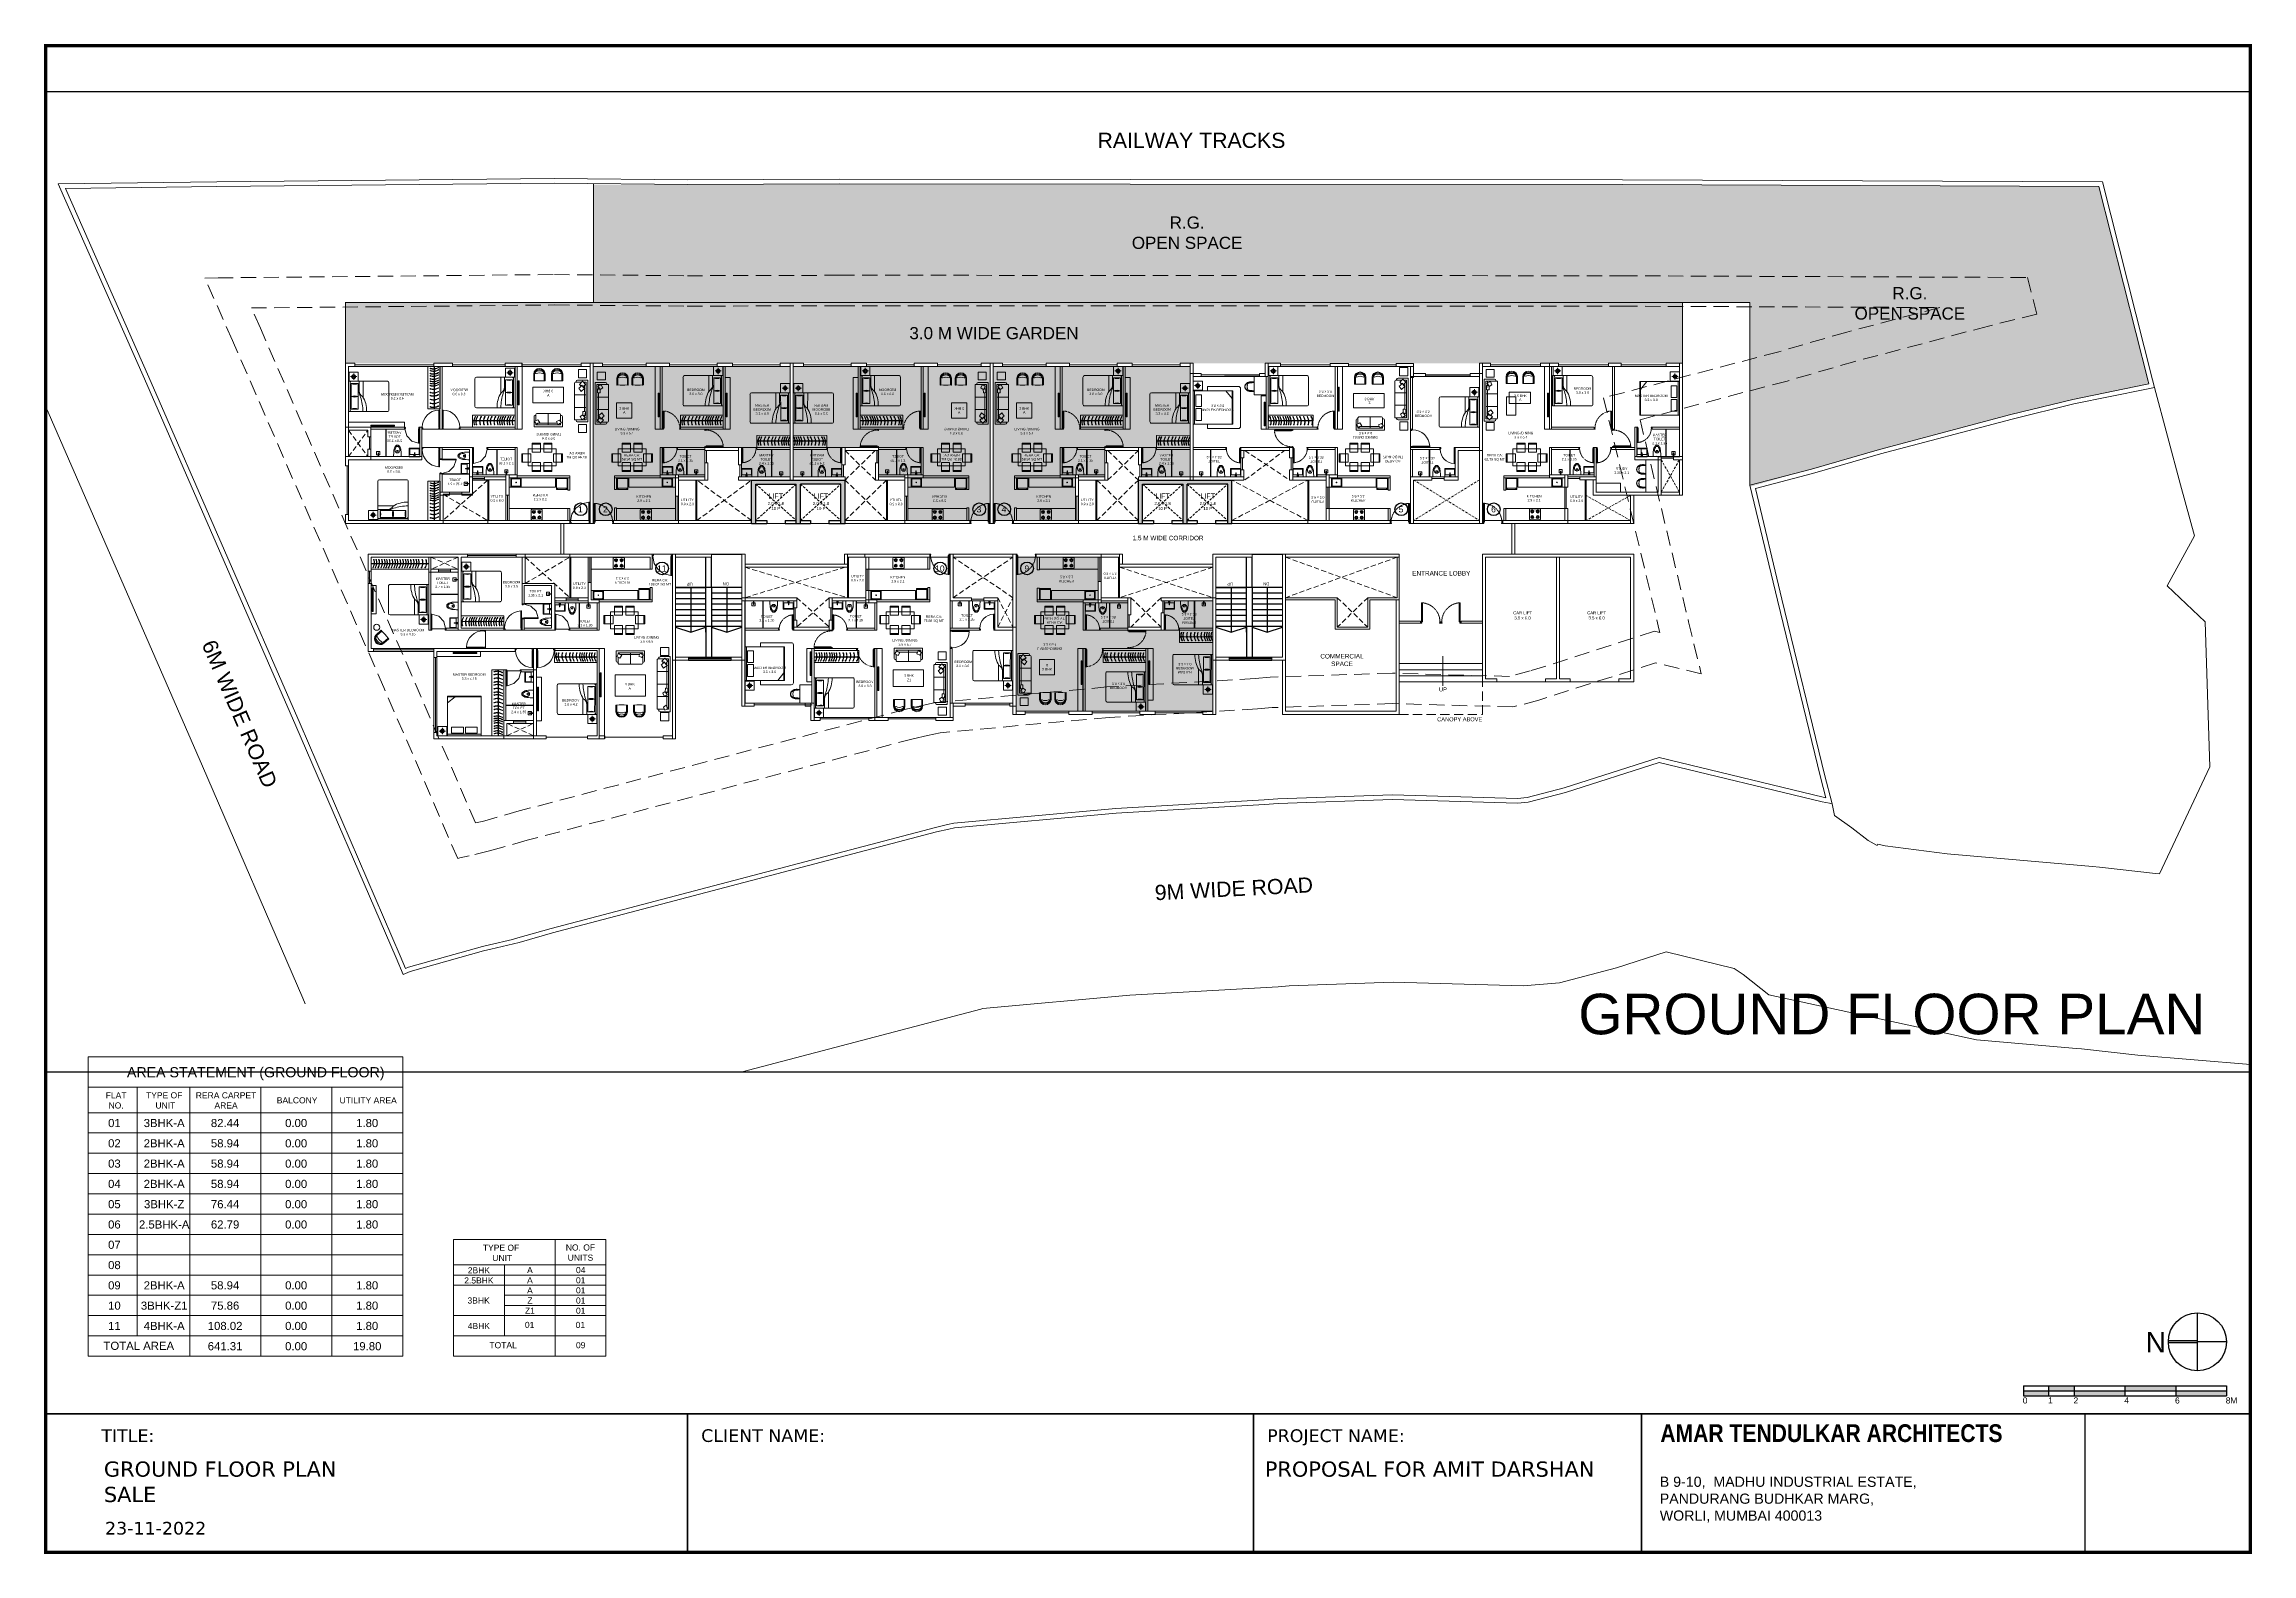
# Model space of a CAD drawing. Header units: inches. Extents: x 27644242 to 29005101, y -955243 to 216979.
# Drawn here: x 28689497 to 28798238, y 759 to 75164 of the extents above; entities that cross this region are included whole.
import ezdxf

# ---------------------------------------------------------------- set-up
doc = ezdxf.new("R2010")
doc.units = ezdxf.units.IN
doc.header["$MEASUREMENT"] = 0
doc.header["$XCLIPFRAME"] = 0
doc.set_wipeout_variables(frame=1)
for name, pattern in [('01-Xref Col Podium Lvl-1$0$HIDDEN', [0.375, 0.25, -0.125]), ('DASHED', [0.75, 0.5, -0.25]), ('DASHED2', [0.375, 0.25, -0.125]), ('HIDDEN', [0.375, 0.25, -0.125])]:
    doc.linetypes.add(name, pattern=pattern)
doc.layers.get('Defpoints').update_dxf_attribs({"color": 8})
for name, color, linetype, lineweight in [('AHC-A-COLUMN', 210, 'Continuous', 30), ('AHC-A-DUCT', 14, 'HIDDEN', 5), ('ATA_FORMAT', 7, 'Continuous', 50), ('Columns', 1, 'Continuous', 25), ('DOOR', 4, 'Continuous', 0), ('DOORS', 1, 'Continuous', 9), ('ELEVATION', 40, 'Continuous', 13), ('FURN', 250, 'Continuous', 0), ('RVA Site Boundary', 17, 'Continuous', 15), ('WALL', 7, 'Continuous', 20), ('WINDOW', 162, 'Continuous', 13)]:
    doc.layers.add(name, color=color, linetype=linetype, lineweight=lineweight)
for name, color, linetype in [('ATA_FORMAT TEXT', 7, 'Continuous'), ('HATCH', 9, 'Continuous'), ('KPA Elevation Line 3', 252, 'Continuous'), ('KPA General Plan Line', 1, 'Continuous'), ('KPA Glass', 152, 'Continuous'), ('KPA Stair Line', 253, 'Continuous'), ('KPA Text', 7, 'Continuous'), ('text', 7, 'Continuous')]:
    doc.layers.add(name, color=color, linetype=linetype)
doc.layers.add('BHK HATCH', color=8, linetype='Continuous', lineweight=5, transparency=0.85)
doc.styles.add('AMITS', font='arial.ttf')
doc.styles.add('arial', font='arial.ttf')
doc.styles.add('Notes', font='arial.ttf', dxfattribs={"height": 3})
doc.styles.get("Standard").update_dxf_attribs({"font": 'swiss.ttf'})
doc.styles.add('WORKING', font='arial.ttf')
doc.dimstyles.new('DIM 300', dxfattribs={"dimtxt": 300, "dimasz": 150, "dimexe": 150, "dimexo": 150, "dimgap": 150, "dimtad": 1, "dimdec": 0, "dimzin": 0, "dimdsep": 46, "dimtxsty": 'AMITS', "dimblk": 'ARCHTICK', "dimcen": 0, "dimdle": 150, "dimclrd": 4, "dimclre": 4, "dimclrt": 6, "dimadec": 0, "dimazin": 0, "dimtfac": 1, "dimtdec": 0, "dimtix": 1, "dimtmove": 1, "dimatfit": 3, "dimfxl": 1, "dimtolj": 1, "dimtzin": 0, "dimlwd": -1, "dimlwe": -1, "dimarcsym": 0})
picture_1 = doc.add_image_def('image1.jpg', size_in_pixel=(796, 763))

msp = doc.modelspace()

# ---------------------------------------------------------------- texts
at = {"layer": 'ATA_FORMAT TEXT', "insert": (28792999.4, 11693, -1642.3), "char_height": 1006.9, "width": 698.188, "attachment_point": 1, "style": 'Notes'}
msp.add_mtext('N', dxfattribs=at)
at = {"layer": 'ATA_FORMAT TEXT', "ltscale": 10, "attachment_point": 1, "rotation": 359.997169}
for s, width, heights, insert, char_height in [('{\\fVerdana|b0|i0|c0|p34;TITLE:}', 43.034, [0], (28692313.5, 6900.5, 0), 625), ('{\\fVerdana|b0|i0|c0|p34;CLIENT NAME:}', 9651.651, [0], (28721857.7, 6900.5, 0), 625), ('{\\fVerdana|b0|i0|c0|p34;PROJECT NAME:}', 9018.002, [0], (28749736.1, 6897.4, 0), 625), ('{\\W0.85;\\fArial|b1|i0|c0|p34;AMAR TENDULKAR ARCHITECTS}', 18866.827, [0], (28769104.2, 7147.5), 875), ('{\\fVerdana|b0|i0|c0|p34;GROUND FLOOR PLAN\\PSALE}', 22530.572, [0], (28692438.5, 5314.5, 0), 750), ('{\\fVerdana|b0|i0|c0|p34;PROPOSAL FOR AMIT DARSHAN}', 26143.055, [3311.3], (28749619.9, 5313.7, 0), 750), ('{\\fVerdana|b0|i0|c0|p34;23-11-2022}', 25.6, [0], (28692496.6, 2336.5, 0), 625)]:
    msp.add_mtext_dynamic_manual_height_columns(s, width=width, gutter_width=9.69, heights=heights, dxfattribs=dict(at, insert=insert, char_height=char_height))
at = {"layer": 'ATA_FORMAT TEXT', "ltscale": 10, "insert": (28769075.4, 4563.7), "char_height": 500, "attachment_point": 1, "rotation": 359.997169, "style": 'arial'}
msp.add_mtext_dynamic_manual_height_columns('B 9-10,  MADHU INDUSTRIAL ESTATE, \\PPANDURANG BUDHKAR MARG,\\PWORLI, MUMBAI 400013', width=16250.516, gutter_width=9.69, heights=[0], dxfattribs=at)
at = {"layer": 'text', "ltscale": 100, "attachment_point": 1, "style": 'AMITS'}
for s, insert, char_height, width in [('RAILWAY TRACKS', (28741379.3, 70797.2), 750, 14045.731), ('\\pxqc;R.G.\\POPEN SPACE', (28737584.7, 66671.2), 600, 16420.071), ('\\pxqc;R.G.\\POPEN SPACE', (28773183.1, 63189.3), 600, 16420.071), ('\\pxqc;3.0 M WIDE GARDEN', (28728072.8, 61221.2), 600, 16420.071), ('\\pxqc;1.5 M WIDE CORRIDOR', (28741957.9, 50935.9), 225, 5797.075), ('\\pxqc;ENTRANCE LOBBY', (28755416, 49200), 225, 5797.075), ('\\pxqc;COMMERCIAL \\PSPACE', (28750523.6, 45111.3), 225, 5797.075), ('\\pxqc;UP', (28757067.3, 43461.7), 200, 2651.783), ('\\pxqc;CANOPY ABOVE', (28756323.2, 41990.1), 200, 5797.075), ('\\pxqc;GROUND FLOOR PLAN', (28763595.4, 28364.5), 2000, 33824.267), ('AREA STATEMENT (GROUND FLOOR)', (28693574, 24745.9), 500, 15316.5), ('\\pxqc;FLAT \\PNO.', (28692075.8, 23508.5), 300, 1930.35), ('\\pxqc;TYPE OF\\P\\pt2; UNIT', (28694314.5, 23508.5), 300, 2189.064), ('\\pxqc;RERA CARPET \\PAREA', (28696829.8, 23508.5), 300, 3252.525), ('\\pxqc;BALCONY', (28700329.8, 23261.3), 300, 3252.525), ('\\pxqc;UTILITY AREA', (28703829.8, 23261.3), 300, 3252.525), ('\\pxqc;01', (28691990.4, 22193.2), 400, 1930.35), ('\\pxqc;3BHK-A', (28694005.8, 22193.2), 400, 2805.35), ('\\pxqc;82.44', (28697005.8, 22193.2), 400, 2805.35), ('\\pxqc;0.00', (28700505.8, 22193.2), 400, 2805.35), ('\\pxqc;1.80', (28704005.8, 22193.2), 400, 2805.35), ('\\pxqc;02', (28691990.4, 21193.2), 400, 1930.35), ('\\pxqc;2BHK-A', (28694005.8, 21193.2), 400, 2805.35), ('\\pxqc;58.94', (28697005.8, 21193.2), 400, 2805.35), ('\\pxqc;0.00', (28700505.8, 21193.2), 400, 2805.35), ('\\pxqc;1.80', (28704005.8, 21193.2), 400, 2805.35), ('\\pxqc;03', (28691990.4, 20193.2), 400, 1930.35), ('\\pxqc;2BHK-A', (28694005.8, 20193.2), 400, 2805.35), ('\\pxqc;58.94', (28697005.8, 20193.2), 400, 2805.35), ('\\pxqc;0.00', (28700505.8, 20193.2), 400, 2805.35), ('\\pxqc;1.80', (28704005.8, 20193.2), 400, 2805.35), ('\\pxqc;04', (28691990.4, 19193.2), 400, 1930.35), ('\\pxqc;2BHK-A', (28694005.8, 19193.2), 400, 2805.35), ('\\pxqc;58.94', (28697005.8, 19193.2), 400, 2805.35), ('\\pxqc;0.00', (28700505.8, 19193.2), 400, 2805.35), ('\\pxqc;1.80', (28704005.8, 19193.2), 400, 2805.35), ('\\pxqc;05', (28691990.4, 18193.2), 400, 1930.35), ('\\pxqc;3BHK-Z', (28694005.8, 18193.2), 400, 2805.35), ('\\pxqc;76.44', (28697005.8, 18193.2), 400, 2805.35), ('\\pxqc;0.00', (28700505.8, 18193.2), 400, 2805.35), ('\\pxqc;1.80', (28704005.8, 18193.2), 400, 2805.35), ('\\pxqc;06', (28691990.4, 17193.2), 400, 1930.35), ('\\pxqc;2.5BHK-A', (28694005.8, 17193.2), 400, 2805.35), ('\\pxqc;62.79', (28697005.8, 17193.2), 400, 2805.35), ('\\pxqc;0.00', (28700505.8, 17193.2), 400, 2805.35), ('\\pxqc;1.80', (28704005.8, 17193.2), 400, 2805.35), ('\\pxqc;07', (28691990.4, 16193.2), 400, 1930.35), ('\\pxqc;TYPE OF\\P\\pt2; UNIT', (28709814.5, 15995), 300, 4374.28), ('\\pxqc;NO. OF UNITS', (28714946.6, 16008.5), 300, 1930.35), ('\\pxqc;08', (28691990.4, 15193.2), 400, 1930.35), ('\\pxqc;09', (28691990.4, 14193.2), 400, 1930.35), ('\\pxqc;2BHK-A', (28694005.8, 14193.2), 400, 2805.35), ('\\pxqc;58.94', (28697005.8, 14193.2), 400, 2805.35), ('\\pxqc;0.00', (28700505.8, 14193.2), 400, 2805.35), ('\\pxqc;1.80', (28704005.8, 14193.2), 400, 2805.35), ('\\pxqc;2.5BHK', (28709505.8, 14385.2), 300, 2805.35), ('\\pxqc;2BHK', (28709505.8, 14885.2), 300, 2805.35), ('\\pxqc;A', (28710771.2, 14895.1), 300, 5305.35), ('\\pxqc;A', (28710771.2, 14395.1), 300, 5305.35), ('\\pxqc;04', (28713271.2, 14895.1), 300, 5305.35), ('\\pxqc;01', (28713271.2, 14395.1), 300, 5305.35), ('\\pxqc;10', (28691990.4, 13193.2), 400, 1930.35), ('\\pxqc;3BHK-Z1', (28694005.8, 13193.2), 400, 2805.35), ('\\pxqc;75.86', (28697005.8, 13193.2), 400, 2805.35), ('\\pxqc;0.00', (28700505.8, 13193.2), 400, 2805.35), ('\\pxqc;1.80', (28704005.8, 13193.2), 400, 2805.35), ('\\pxqc;3BHK', (28709492.3, 13397), 300, 2805.35), ('\\pxqc;A', (28710771.2, 13895.1), 300, 5305.35), ('\\pxqc;Z', (28710771.2, 13395.1), 300, 5305.35), ('\\pxqc;01', (28713271.2, 13895.1), 300, 5305.35), ('\\pxqc;01', (28713271.2, 13395.1), 300, 5305.35), ('\\pxqc;11', (28691990.4, 12193.2), 400, 1930.35), ('\\pxqc;4BHK-A', (28694005.8, 12193.2), 400, 2805.35), ('\\pxqc;108.02', (28697005.8, 12193.2), 400, 2805.35), ('\\pxqc;0.00', (28700505.8, 12193.2), 400, 2805.35), ('\\pxqc;1.80', (28704005.8, 12193.2), 400, 2805.35), ('\\pxqc;4BHK', (28709505.8, 12139.3), 300, 2805.35), ('\\pxqc;01', (28712005.8, 12193.2), 300, 2805.35), ('\\pxqc;Z1', (28710771.2, 12895.1), 300, 5305.35), ('\\pxqc;01', (28714505.8, 12193.2), 300, 2805.35), ('\\pxqc;01', (28713271.2, 12895.1), 300, 5305.35), ('\\pxqc;TOTAL AREA', (28691182.7, 11214.7), 400, 5949.964), ('\\pxqc;641.31', (28697005.8, 11193.2), 400, 2805.35), ('\\pxqc;0.00', (28700505.8, 11193.2), 400, 2805.35), ('\\pxqc;19.80', (28704005.8, 11193.2), 400, 2805.35), ('\\pxqc;TOTAL', (28710700.5, 11193.2), 300, 2805.35), ('\\pxqc;{\\C1;09}', (28713271.2, 11193.2), 300, 5305.35)]:
    msp.add_mtext(s, dxfattribs=dict(at, insert=insert, char_height=char_height, width=width))
at = {"layer": 'text', "color": 1, "ltscale": 100, "insert": (28719544.3, 49469.6), "char_height": 300, "width": 744.906, "attachment_point": 1, "style": 'AMITS'}
msp.add_mtext('\\pxqc;11', dxfattribs=at)
at = {"layer": 'text', "ltscale": 100, "char_height": 750, "width": 14045.731, "attachment_point": 1, "style": 'AMITS'}
for s, insert, rotation in [('6M WIDE ROAD', (28697929.4, 45887.3), 293.317708), ('9M WIDE ROAD', (28744182.5, 33718.4), 2.924978)]:
    msp.add_mtext(s, dxfattribs=dict(at, insert=insert, rotation=rotation))

# ---------------------------------------------------------------- blocks, each defined once
blk = doc.blocks.new('NORTH')
blk.add_hatch(color=256).paths.add_polyline_path([(313536.2, 1906938.21), (313536.2, 1906943.89, -0.017603), (313536.6, 1906943.89), (313536.6, 1906938.21), (313536.4, 1906938.21)])
for p, q in [((313536.2, 1906938.21), (313536.2, 1906943.89)), ((313536.6, 1906938.21), (313536.6, 1906943.89)), ((313530.72, 1906938.21), (313542.08, 1906938.21)), ((313536.4, 1906932.53), (313536.4, 1906938.21))]:
    blk.add_line(p, q)
blk.add_circle((313536.4, 1906938.21), 5.68)
blk = doc.blocks.new('SCALE BAR 1-200_cad-block.com')
at = {"layer": 'ATA_FORMAT TEXT'}
h = blk.add_hatch(color=256, dxfattribs=at)
h.dxf.hatch_style = 1
h.paths.add_polyline_path([(200, 0), (150, 0), (150, -5), (200, -5)])
h.paths.add_polyline_path([(150, 5), (100, 5), (100, 0), (150, 0)])
h.paths.add_polyline_path([(100, 0), (50, 0), (50, -5), (100, -5)])
h.paths.add_polyline_path([(50, 5), (25, 5), (25, 0), (50, 0)])
h.paths.add_polyline_path([(25, 0), (0, 0), (0, -5), (25, -5)])
for p, q in [((0, 5), (0, -5)), ((0, 5), (200, 5)), ((0, 0), (100, 0)), ((50, 5), (50, -5)), ((100, 5), (100, -5)), ((100, 5), (100, -5)), ((100, 5), (100, -5)), ((100, 5), (100, -5)), ((150, 5), (150, -5)), ((200, 5), (200, -5)), ((0, -5), (200, -5))]:
    blk.add_line(p, q, dxfattribs=at)
for points in [[(25, -5), (25, 5)], [(100, 0), (200, 0)]]:
    blk.add_lwpolyline(points, dxfattribs=at)
at = {"layer": 'ATA_FORMAT TEXT', "char_height": 6, "width": 11.215, "attachment_point": 1, "style": 'WORKING'}
for s, insert in [('0', (-0.7, -6.5)), ('1', (24.3, -6.5)), ('2', (49.3, -6.5)), ('4', (99.3, -6.5)), ('6', (149.3, -6.5)), ('8', (199.3, -6.5)), ('M', (203.8, -6.5))]:
    blk.add_mtext(s, dxfattribs=dict(at, insert=insert))
blk = doc.blocks.new('DOOR_750')
at = {"layer": 'DOOR'}
for points in [[(-750, 50), (-718, 50), (-718, 12), (-705, 12), (-705, 0), (-750, 0)], [(-70, 50), (-32, 50), (-32, 750), (-70, 750)], [(0, 50), (-32, 50), (-32, 12), (-45, 12), (-45, 0), (0, 0)]]:
    blk.add_lwpolyline(points, close=True, dxfattribs=at)
at = {"layer": 'DOOR', "linetype": 'DASHED', "ltscale": 10}
blk.add_arc((-2, 38), 715, 95.4221, 179.04025, dxfattribs=at)
blk = doc.blocks.new('KITCHEN')
at = {"layer": 'FURN'}
for p, q in [((-135610, 231799, 0), (-135610, 232190, 0)), ((-135596, 231813, 0), (-135596, 232176, 0)), ((-135120, 232209, 0), (-135591, 232209, 0)), ((-135120, 231779, 0), (-135591, 231779, 0)), ((-135578, 231857, 0), (-135578, 232132, 0)), ((-135134, 232195, 0), (-135577, 232195, 0)), ((-135134, 231794, 0), (-135577, 231794, 0)), ((-135172, 232171, 0), (-135539, 232171, 0)), ((-135172, 231818, 0), (-135539, 231818, 0)), ((-135133, 232132, 0), (-135133, 231857, 0)), ((-135115, 231813, 0), (-135115, 232176, 0)), ((-135100, 231799, 0), (-135100, 232190, 0))]:
    blk.add_line(p, q, dxfattribs=at)
blk.add_circle((-135356, 231997, 0), 14.6, dxfattribs=at)
for centre, radius, start, end in [((-135591, 232190, 0), 19.4, 89.99995, 179.99995), ((-135591, 231799, 0), 19.4, 180.00005, 270.00005), ((-135577, 232176, 0), 19.4, 89.99995, 179.99995), ((-135577, 231813, 0), 19.4, 180.00005, 270.00005), ((-135539, 232132, 0), 38.9, 89.99995, 179.99995), ((-135539, 231857, 0), 38.9, 179.99995, 269.99995), ((-135172, 232132, 0), 38.9, 359.99995, 89.99995), ((-135172, 231857, 0), 38.9, 269.99995, 359.99995), ((-135134, 232176, 0), 19.4, 359.99995, 89.99995), ((-135134, 231813, 0), 19.4, 270.00005, 0.00005), ((-135120, 232190, 0), 19.4, 359.99995, 89.99995), ((-135120, 231799, 0), 19.4, 270.00005, 0.00005)]:
    blk.add_arc(centre, radius, start, end, dxfattribs=at)
blk = doc.blocks.new('FRDG')
at = {"layer": 'FURN', "color": 8, "lineweight": 0, "extrusion": (3.3432e-08, -6.87431e-09, 1), "elevation": 0}
for points in [[(9346, -728.49), (9346.51, -728.49), (9346.51, -727.95), (9346, -727.95)], [(9346.51, -727.95), (9346.57, -727.95), (9346.57, -727.99), (9346.51, -727.99)], [(9346.51, -727.99), (9346.57, -727.99), (9346.57, -728.44), (9346.51, -728.44)], [(9346.51, -728.45), (9346.57, -728.45), (9346.57, -728.49), (9346.51, -728.49)]]:
    blk.add_lwpolyline(points, close=True, dxfattribs=at)
blk = doc.blocks.new('hob')
at = {"layer": 'FURN', "extrusion": (2e-16, 7.34249e-08, 1)}
for p, q in [((-747640, 890447), (-747613, 890399)), ((-747640, 890302), (-747613, 890350)), ((-747640, 890172), (-747613, 890124)), ((-747640, 890027), (-747613, 890075)), ((-747636, 890449), (-747608, 890402)), ((-747636, 890300), (-747608, 890347)), ((-747636, 890174), (-747608, 890127)), ((-747636, 890025), (-747608, 890072)), ((-747510, 890377), (-747566, 890377)), ((-747510, 890372), (-747566, 890372)), ((-747510, 890102), (-747566, 890102)), ((-747510, 890097), (-747566, 890097)), ((-747405, 890377), (-747350, 890377)), ((-747405, 890372), (-747350, 890372)), ((-747405, 890102), (-747350, 890102)), ((-747405, 890097), (-747350, 890097)), ((-747280, 890449), (-747308, 890402)), ((-747280, 890300), (-747308, 890347)), ((-747280, 890174), (-747308, 890127)), ((-747280, 890025), (-747308, 890072)), ((-747276, 890447), (-747303, 890399)), ((-747276, 890302), (-747303, 890350)), ((-747276, 890172), (-747303, 890124)), ((-747276, 890027), (-747303, 890075))]:
    blk.add_line(p, q, dxfattribs=at)
at = {"layer": 'FURN', "extrusion": (2e-16, 7.34249e-08, 1), "elevation": 0}
for points in [[(-747233, 889962), (-747683, 889962, -0.4142136), (-747733, 890012), (-747733, 890462, -0.4142136), (-747683, 890512), (-747233, 890512, -0.4142136), (-747183, 890462), (-747183, 890012, -0.4142136)], [(-747173, 890462, -0.4142136), (-747158, 890447), (-747158, 890027, -0.4142136), (-747173, 890012), (-747173, 890027)]]:
    blk.add_lwpolyline(points, format="xyb", close=True, dxfattribs=at)
at = {"layer": 'FURN', "extrusion": (2e-16, 7.34249e-08, 1), "const_width": 20, "elevation": 0}
for points in [[(-747625, 890375, 1), (-747565, 890375, 1)], [(-747625, 890100, -1), (-747565, 890100, -1)], [(-747290, 890375, 1), (-747350, 890375, 1)], [(-747290, 890100, 1), (-747350, 890100, 1)]]:
    blk.add_lwpolyline(points, format="xyb", close=True, dxfattribs=at)
at = {"layer": 'FURN', "extrusion": (2e-16, 7.34249e-08, 1)}
for centre, radius in [((-747595, 890375, 0), 75), ((-747595, 890100, 0), 75), ((-747595, 890375, 0), 60), ((-747595, 890100, 0), 60), ((-747595, 890375, 0), 37.5), ((-747595, 890100, 0), 37.5), ((-747320, 890375, 0), 75), ((-747320, 890100, 0), 75), ((-747320, 890375, 0), 60), ((-747320, 890100, 0), 60), ((-747320, 890375, 0), 37.5), ((-747320, 890100, 0), 37.5)]:
    blk.add_circle(centre, radius, dxfattribs=at)
for centre, start, end in [((-747595, 890375, 0), 118.31459, 121.68541), ((-747595, 890375, 0), 238.31459, 241.68541), ((-747595, 890100, 0), 118.31459, 121.68541), ((-747595, 890100, 0), 238.31459, 241.68541), ((-747595, 890375, 0), 358.31459, 1.68541), ((-747595, 890100, 0), 358.31459, 1.68541), ((-747320, 890375, 0), 178.31459, 181.68541), ((-747320, 890100, 0), 178.31459, 181.68541), ((-747320, 890375, 0), 58.31459, 61.68541), ((-747320, 890375, 0), 58.31459, 61.68541), ((-747320, 890375, 0), 298.31459, 301.68541), ((-747320, 890100, 0), 58.31459, 61.68541), ((-747320, 890100, 0), 58.31459, 61.68541), ((-747320, 890100, 0), 298.31459, 301.68541)]:
    blk.add_arc(centre, 85, start, end, dxfattribs=at)
blk = doc.blocks.new('DINING TBALE')
at = {"layer": 'FURN'}
for p, q in [((35, 1184, 0), (80, 1184, 0)), ((35, 779, 0), (35, 1184, 0)), ((485, 1184, 0), (80, 1184, 0)), ((80, 1184, 0), (80, 779, 0)), ((80, 1184, 0), (80, 779, 0)), ((1726, 1426, 0), (354, 1426, 0)), ((354, 1426, 0), (354, 594, 0)), ((485, 779, 0), (485, 1184, 0)), ((552, 1665, 0), (552, 1710, 0)), ((552, 1710, 0), (957, 1710, 0)), ((552, 1665, 0), (552, 1710, 0)), ((957, 1665, 0), (552, 1665, 0)), ((552, 1665, 0), (552, 1260, 0)), ((957, 1665, 0), (552, 1665, 0)), ((552, 1260, 0), (957, 1260, 0)), ((957, 1710, 0), (957, 1665, 0)), ((957, 1260, 0), (957, 1665, 0)), ((1123, 1710, 0), (1123, 1665, 0)), ((1528, 1710, 0), (1123, 1710, 0)), ((1123, 1260, 0), (1123, 1665, 0)), ((1123, 1665, 0), (1528, 1665, 0)), ((1123, 1665, 0), (1528, 1665, 0)), ((1528, 1260, 0), (1123, 1260, 0)), ((1528, 1665, 0), (1528, 1710, 0)), ((1528, 1665, 0), (1528, 1710, 0)), ((1528, 1665, 0), (1528, 1260, 0)), ((1595, 1184, 0), (2000, 1184, 0)), ((1595, 779, 0), (1595, 1184, 0)), ((1726, 1426, 0), (1726, 594, 0)), ((2045, 1184, 0), (2000, 1184, 0)), ((2000, 1184, 0), (2000, 779, 0)), ((2000, 1184, 0), (2000, 779, 0)), ((2045, 779, 0), (2045, 1184, 0)), ((80, 779, 0), (35, 779, 0)), ((80, 779, 0), (35, 779, 0)), ((80, 779, 0), (485, 779, 0)), ((354, 594, 0), (1726, 594, 0)), ((552, 761, 0), (957, 761, 0)), ((552, 761, 0), (552, 356, 0)), ((552, 356, 0), (552, 311, 0)), ((552, 356, 0), (552, 311, 0)), ((957, 356, 0), (552, 356, 0)), ((957, 356, 0), (552, 356, 0)), ((552, 311, 0), (957, 311, 0)), ((957, 761, 0), (957, 356, 0)), ((957, 311, 0), (957, 356, 0)), ((1123, 761, 0), (1123, 356, 0)), ((1528, 761, 0), (1123, 761, 0)), ((1123, 311, 0), (1123, 356, 0)), ((1123, 356, 0), (1528, 356, 0)), ((1123, 356, 0), (1528, 356, 0)), ((1528, 311, 0), (1123, 311, 0)), ((1528, 761, 0), (1528, 356, 0)), ((1528, 356, 0), (1528, 311, 0)), ((1528, 356, 0), (1528, 311, 0)), ((2000, 779, 0), (1595, 779, 0)), ((2000, 779, 0), (2045, 779, 0)), ((2000, 779, 0), (2045, 779, 0))]:
    blk.add_line(p, q, dxfattribs=at)
blk = doc.blocks.new('A$C700F438C')
at = {"layer": 'FURN', "color": 8, "extrusion": (-6.65399e-08, 5.27913e-08, 1)}
for p, q in [((0, 0.09, 0), (0, 1.41, 0)), ((0.07, 1.5, 0), (1.83, 1.5, 0)), ((1.85, 1.38, 0), (1.51, 1.38, 0)), ((1.51, 1.38, 0), (1.51, 0.75, 0)), ((1.98, 1.5, 0), (1.53, 1.5, 0)), ((1.98, 1.5, 0), (1.53, 1.5, 0)), ((1.98, 1.5, 0), (1.53, 1.5, 0)), ((1.85, 0.75, 0), (1.85, 1.38, 0)), ((1.9, 1.5, 0), (1.9, 0, 0)), ((1.83, 0, 0), (0.07, 0, 0)), ((1.27, 0.8, 0), (1.27, 0, 0)), ((1.46, 0.5, 0), (1.46, 0, 0)), ((1.51, 0.75, 0), (1.85, 0.75, 0)), ((1.51, 0.12, 0), (1.51, 0.75, 0)), ((1.51, 0.75, 0), (1.85, 0.75, 0)), ((1.85, 0.12, 0), (1.51, 0.12, 0)), ((1.85, 0.75, 0), (1.85, 0.12, 0)), ((1.9, 0, 0), (1.98, 0, 0))]:
    blk.add_line(p, q, dxfattribs=at)
at = {"layer": 'FURN', "linetype": 'Continuous', "lineweight": 0, "extrusion": (-6.65399e-08, 5.27913e-08, 1)}
blk.add_line((1.83, 0, 0), (1.92, 0, 0), dxfattribs=at)
at = {"layer": 'FURN', "color": 8, "extrusion": (6.65399e-08, -5.27913e-08, -1)}
for centre, major_axis, ratio, start_param, end_param in [((0.07, 1.41, 0), (0, -0.0914, 0), 0.803207, 1.570796, 3.141593), ((1.96, 1.45, 0), (0, -1.08, 0), 0.803207, 0.880587, 1.613256), ((3.07, 1.6, 0), (0, -2.24, 0), 0.803207, 1.197175, 1.525138), ((1.68, 2.11, 0), (0, -0.762, 0), 0.803207, -0.283794, 0.283794), ((1.83, 1.41, 0), (0, -0.0914, 0), 0.803207, 3.141593, 4.712389), ((0.07, 0.09, 0), (0, -0.0914, 0), 0.803207, 0, 1.570796), ((0.67, 0.08, 0), (-0.705, -0.615, 0), 0.604617, 2.952061, 3.536756), ((-0.03, 0.19, 0), (-1.47, -0.49, 0), 0.581007, 3.019706, 3.343381), ((1.68, 0.02, 0), (0, -0.762, 0), 0.803207, 2.857799, 3.425387), ((1.83, 0.09, 0), (0, -0.0914, 0), 0.803207, -1.570796, 0)]:
    blk.add_ellipse(centre, major_axis=major_axis, ratio=ratio, start_param=start_param, end_param=end_param, dxfattribs=at)
at = {"layer": 'FURN', "color": 8, "extrusion": (-6.65399e-08, 5.27913e-08, 1)}
for centre, start_param, end_param in [((1.68, 1.49, 0), -0.283794, 0.283794), ((1.68, -0.61, 0), 2.857799, 3.425387)]:
    blk.add_ellipse(centre, major_axis=(0, -0.762, 0), ratio=0.803207, start_param=start_param, end_param=end_param, dxfattribs=at)
blk = doc.blocks.new('BEDROOM')
at = {"layer": 'FURN', "linetype": 'Continuous', "extrusion": (-5.00305e-08, -8.66553e-08, 1)}
for p, q in [((912, 347, 0), (1220, 347, 0)), ((1066, 501, 0), (1066, 193, 0))]:
    blk.add_line(p, q, dxfattribs=at)
at = {"layer": 'FURN', "ltscale": 500}
blk.add_line((1315, 122, 0), (1315, -1378, 0), dxfattribs=at)
at = {"layer": 'FURN', "ltscale": 0.05, "extrusion": (-5.00305e-08, -8.66553e-08, 1), "elevation": 0}
blk.add_lwpolyline([(1291, 122), (841, 122), (841, 572), (1291, 572)], close=True, dxfattribs=at)
at = {"layer": 'FURN', "linetype": 'Continuous', "extrusion": (-5.00305e-08, -8.66553e-08, 1)}
for radius in [97, 72.8]:
    blk.add_circle((1066, 347, 0), radius, dxfattribs=at)
at = {"layer": 'FURN', "extrusion": (-3.01072e-07, 1.30707e-07, 1), "xscale": -1000.000000000015, "yscale": 1000.000000000015, "zscale": 1000.000000000007, "rotation": 180.0236273616612}
blk.add_blockref('A$C700F438C', (-665, 121, 0), dxfattribs=at)
blk = doc.blocks.new('wardrobe')
at = {"layer": 'FURN', "extrusion": (9.36485e-09, -6.40542e-09, 1)}
for p, q in [((-179340, 670701, 0), (-179340, 671302, 0)), ((-179340, 671302, 0), (-177690, 671301, 0)), ((-177690, 670700, 0), (-179340, 670701, 0))]:
    blk.add_line(p, q, dxfattribs=at)
at = {"layer": 'FURN'}
for p, q in [((-177690, 670981, 0), (-179339, 670982, 0)), ((-177690, 670969, 0), (-179339, 670970, 0)), ((-177690, 670700, 0), (-177690, 671301, 0))]:
    blk.add_line(p, q, dxfattribs=at)
at = {"layer": 'FURN', "extrusion": (9.36485e-09, -6.40542e-09, 1)}
for points in [[(-179268, 671014, -0.144333), (-179259, 671012, -0.107177), (-179250, 671005, -0.0778182), (-179244, 670993, -0.0650165), (-179240, 670979, -0.0650165), (-179241, 670963, -0.0778182), (-179245, 670951, -0.107177), (-179252, 670942, -0.144333), (-179261, 670938, -0.144333), (-179269, 670940, -0.107177), (-179279, 670947, -0.0778182), (-179285, 670959, -0.0650165), (-179289, 670974, -0.0650165), (-179288, 670989, -0.0778182), (-179284, 671001, -0.107177), (-179277, 671010, -0.144333)], [(-179164, 671014, -0.144333), (-179155, 671012, -0.107177), (-179146, 671004, -0.0778182), (-179139, 670993, -0.0650165), (-179136, 670978, -0.0650165), (-179136, 670963, -0.0778182), (-179140, 670951, -0.107177), (-179148, 670942, -0.144333), (-179156, 670938, -0.144333), (-179165, 670940, -0.107177), (-179174, 670947, -0.0778182), (-179181, 670959, -0.0650165), (-179184, 670973, -0.0650165), (-179184, 670989, -0.0778182), (-179180, 671001, -0.107177), (-179172, 671010, -0.144333)], [(-178976, 671014, -0.144333), (-178967, 671012, -0.107177), (-178958, 671004, -0.0778182), (-178951, 670993, -0.0650165), (-178948, 670978, -0.0650165), (-178948, 670963, -0.0778182), (-178952, 670951, -0.107177), (-178960, 670941, -0.144333), (-178968, 670938, -0.144333), (-178977, 670940, -0.107177), (-178986, 670947, -0.0778182), (-178993, 670958, -0.0650165), (-178996, 670973, -0.0650165), (-178996, 670989, -0.0778182), (-178992, 671001, -0.107177), (-178984, 671010, -0.144333)], [(-178794, 671014, -0.144333), (-178785, 671012, -0.107177), (-178775, 671004, -0.0778182), (-178769, 670993, -0.0650165), (-178765, 670978, -0.0650165), (-178766, 670963, -0.0778182), (-178770, 670951, -0.107177), (-178777, 670941, -0.144333), (-178786, 670938, -0.144333), (-178795, 670940, -0.107177), (-178804, 670947, -0.0778182), (-178810, 670958, -0.0650165), (-178814, 670973, -0.0650165), (-178814, 670989, -0.0778182), (-178810, 671001, -0.107177), (-178802, 671010, -0.144333)], [(-178605, 671014, -0.144333), (-178596, 671012, -0.107177), (-178587, 671004, -0.0778182), (-178581, 670993, -0.0650165), (-178577, 670978, -0.0650165), (-178578, 670963, -0.0778182), (-178582, 670951, -0.107177), (-178589, 670941, -0.144333), (-178598, 670938, -0.144333), (-178606, 670940, -0.107177), (-178616, 670947, -0.0778182), (-178622, 670958, -0.0650165), (-178626, 670973, -0.0650165), (-178625, 670989, -0.0778182), (-178621, 671001, -0.107177), (-178614, 671010, -0.144333)], [(-178453, 671013, -0.144333), (-178444, 671012, -0.107177), (-178435, 671004, -0.0778182), (-178428, 670993, -0.0650165), (-178425, 670978, -0.0650165), (-178425, 670963, -0.0778182), (-178429, 670951, -0.107177), (-178437, 670941, -0.144333), (-178445, 670938, -0.144333), (-178454, 670939, -0.107177), (-178464, 670947, -0.0778182), (-178470, 670958, -0.0650165), (-178473, 670973, -0.0650165), (-178473, 670988, -0.0778182), (-178469, 671001, -0.107177), (-178461, 671010, -0.144333)], [(-178271, 671013, -0.144333), (-178262, 671012, -0.107177), (-178253, 671004, -0.0778182), (-178246, 670993, -0.0650165), (-178243, 670978, -0.0650165), (-178243, 670963, -0.0778182), (-178247, 670951, -0.107177), (-178255, 670941, -0.144333), (-178263, 670938, -0.144333), (-178272, 670939, -0.107177), (-178281, 670947, -0.0778182), (-178288, 670958, -0.0650165), (-178291, 670973, -0.0650165), (-178291, 670988, -0.0778182), (-178287, 671001, -0.107177), (-178279, 671010, -0.144333)], [(-178111, 671013, -0.144333), (-178103, 671012, -0.107177), (-178093, 671004, -0.0778182), (-178087, 670993, -0.0650165), (-178083, 670978, -0.0650165), (-178084, 670963, -0.0778182), (-178088, 670951, -0.107177), (-178095, 670941, -0.144333), (-178104, 670938, -0.144333), (-178113, 670939, -0.107177), (-178122, 670947, -0.0778182), (-178128, 670958, -0.0650165), (-178132, 670973, -0.0650165), (-178131, 670988, -0.0778182), (-178127, 671000, -0.107177), (-178120, 671010, -0.144333)], [(-178001, 671013, -0.144333), (-177992, 671012, -0.107177), (-177983, 671004, -0.0778182), (-177976, 670993, -0.0650165), (-177973, 670978, -0.0650165), (-177973, 670963, -0.0778182), (-177977, 670950, -0.107177), (-177985, 670941, -0.144333), (-177993, 670938, -0.144333), (-178002, 670939, -0.107177), (-178011, 670947, -0.0778182), (-178018, 670958, -0.0650165), (-178021, 670973, -0.0650165), (-178021, 670988, -0.0778182), (-178017, 671000, -0.107177), (-178009, 671010, -0.144333)], [(-177892, 671013, -0.144333), (-177883, 671012, -0.107177), (-177874, 671004, -0.0778182), (-177867, 670993, -0.0650165), (-177864, 670978, -0.0650165), (-177864, 670963, -0.0778182), (-177868, 670950, -0.107177), (-177876, 670941, -0.144333), (-177884, 670938, -0.144333), (-177893, 670939, -0.107177), (-177903, 670947, -0.0778182), (-177909, 670958, -0.0650165), (-177912, 670973, -0.0650165), (-177912, 670988, -0.0778182), (-177908, 671000, -0.107177), (-177900, 671010, -0.144333)], [(-177782, 671013, -0.144333), (-177773, 671012, -0.107177), (-177763, 671004, -0.0778182), (-177757, 670993, -0.0650165), (-177753, 670978, -0.0650165), (-177754, 670963, -0.0778182), (-177758, 670950, -0.107177), (-177765, 670941, -0.144333), (-177774, 670938, -0.144333), (-177783, 670939, -0.107177), (-177792, 670947, -0.0778182), (-177798, 670958, -0.0650165), (-177802, 670973, -0.0650165), (-177801, 670988, -0.0778182), (-177798, 671000, -0.107177), (-177790, 671010, -0.144333)]]:
    blk.add_lwpolyline(points, format="xyb", close=True, dxfattribs=at)
for points in [[(-179279, 671009, -0.0579524), (-179255, 671179, -1.08017), (-179230, 671171, 0.102886), (-179262, 671013, 0.821198)], [(-179174, 671009, -0.0579524), (-179151, 671179, -1.08017), (-179126, 671171, 0.102886), (-179158, 671013, 0.821198)], [(-178986, 671009, -0.0579524), (-178963, 671179, -1.08017), (-178938, 671171, 0.102886), (-178970, 671013, 0.821198)], [(-178804, 671008, -0.0579524), (-178781, 671179, -1.08017), (-178756, 671171, 0.102886), (-178788, 671013, 0.821198)], [(-178616, 671008, -0.0579524), (-178592, 671179, -1.08017), (-178567, 671171, 0.102886), (-178599, 671013, 0.821198)], [(-178463, 671008, -0.0579524), (-178440, 671179, -1.08017), (-178415, 671170, 0.102886), (-178447, 671013, 0.821198)], [(-178281, 671008, -0.0579524), (-178258, 671179, -1.08017), (-178233, 671170, 0.102886), (-178265, 671013, 0.821198)], [(-178122, 671008, -0.0579524), (-178099, 671179, -1.08017), (-178074, 671170, 0.102886), (-178106, 671013, 0.821198)], [(-178011, 671008, -0.0579524), (-177988, 671179, -1.08017), (-177963, 671170, 0.102886), (-177995, 671013, 0.821198)], [(-177902, 671008, -0.0579524), (-177879, 671179, -1.08017), (-177854, 671170, 0.102886), (-177886, 671013, 0.821198)], [(-177792, 671008, -0.0579524), (-177769, 671179, -1.08017), (-177744, 671170, 0.102886), (-177776, 671013, 0.821198)]]:
    blk.add_lwpolyline(points, format="xyb", dxfattribs=at)
for centre, radius, start, end in [((-178545, 671107, 0), 745, 192.88338, 206.15026), ((-178868, 671018, 0), 395, 191.48155, 214.97861), ((-178441, 671107, 0), 745, 192.88338, 206.15026), ((-178764, 671018, 0), 395, 191.48155, 214.97861), ((-178253, 671107, 0), 745, 192.88338, 206.15026), ((-178576, 671018, 0), 395, 191.48155, 214.97861), ((-178070, 671107, 0), 745, 192.88338, 206.15026), ((-178393, 671018, 0), 395, 191.48155, 214.97861), ((-177882, 671107, 0), 745, 192.88338, 206.15026), ((-178205, 671018, 0), 395, 191.48155, 214.97861), ((-177730, 671107, 0), 745, 192.88338, 206.15026), ((-178053, 671018, 0), 395, 191.48155, 214.97861), ((-177548, 671107, 0), 745, 192.88338, 206.15026), ((-177871, 671018, 0), 395, 191.48155, 214.97861), ((-177388, 671107, 0), 745, 192.88338, 206.15026), ((-177711, 671018, 0), 395, 191.48155, 214.97861), ((-177278, 671107, 0), 745, 192.88338, 206.15026), ((-177601, 671018, 0), 395, 191.48155, 214.97861), ((-177169, 671107, 0), 745, 192.88338, 206.15026), ((-177492, 671018, 0), 395, 191.48155, 214.97861), ((-177058, 671107, 0), 745, 192.88338, 206.15026), ((-177381, 671018, 0), 395, 191.48155, 214.97861), ((-179202, 670785, 0), 13.2, 206.15046, 34.97884), ((-179098, 670785, 0), 13.2, 206.15046, 34.97884), ((-178910, 670784, 0), 13.2, 206.15046, 34.97884), ((-178728, 670784, 0), 13.2, 206.15046, 34.97884), ((-178539, 670784, 0), 13.2, 206.15046, 34.97884), ((-178387, 670784, 0), 13.2, 206.15046, 34.97884), ((-178205, 670784, 0), 13.2, 206.15046, 34.97884), ((-178045, 670784, 0), 13.2, 206.15046, 34.97884), ((-177935, 670784, 0), 13.2, 206.15046, 34.97884), ((-177826, 670784, 0), 13.2, 206.15046, 34.97884), ((-177715, 670784, 0), 13.2, 206.15046, 34.97884)]:
    blk.add_arc(centre, radius, start, end, dxfattribs=at)
blk = doc.blocks.new('A$C3D5F2F58')
at = {"color": 0, "linetype": 'ByBlock'}
blk.add_wipeout([(188, 0), (-188, 0), (-185, -125), (-183, -194), (-179, -263), (-176, -302), (-170, -349), (-151, -415), (-144, -433), (-131, -459), (-112, -495), (-106, -504), (-86, -530), (-72, -545), (-64, -553), (-56, -558), (-41, -562), (-23, -564), (3, -565), (30, -563), (47, -561), (56, -558), (74, -543), (101, -511), (135, -451), (158, -392), (171, -340), (179, -260), (185, -136), (187, -46)], dxfattribs=at)
for p, q in [((-188, 0), (188, 0)), ((-43, -497), (43, -497)), ((-38, -282), (-36, -255)), ((-24, -298), (24, -298)), ((0, -63), (0, -63)), ((36, -255), (38, -282))]:
    blk.add_line(p, q, dxfattribs=at)
at = {"color": 0, "linetype": 'ByBlock', "extrusion": (0, 0, -1)}
for centre, major_axis, ratio, start_param, end_param in [((3903, 5), (4088, 164), 0.940247, 3.1002318, 3.1829535), ((-3903, 5), (-4088, 164), 0.940247, 3.1002318, 3.1829535), ((276, -258), (321, 321), 1, 3.3534408, 3.7938903), ((87, -319), (147, 147), 1, 3.7058613, 4.0791646), ((0, -305), (84.4, 84.4), 1, 4.07333, 6.9222514), ((326, -246), (-323, 323), 1, 4.8166575, 5.2350799), ((119, -350), (193, 193), 1, 3.0920983, 3.3284618), ((-41, -527), (24.1, 24.1), 1, 2.5283012, 3.0920985), ((-43, -474), (16.1, 16.1), 1, 2.3561982, 3.387836), ((0, -292), (-193, 193), 1, 3.7548899, 4.0990986), ((-24, -284), (10, 10), 1, 2.3561982, 4.0189289), ((-27, -256), (6.03, 6.03), 1, 4.0189397, 4.8523751), ((0, -292), (-38.2, 38.2), 1, 0.1399879, 1.4308159), ((24, -284), (-10, 10), 1, 2.2642648, 3.9269946), ((-326, -246), (-323, 323), 1, 2.6189087, 3.0373322), ((27, -256), (6.03, 6.03), 1, -0.1399786, 0.6934719), ((43, -474), (16.1, 16.1), 1, 1.3245586, 2.3561982), ((41, -527), (24.1, 24.1), 1, 1.6202976, 2.1840948), ((-119, -350), (193, 193), 1, 1.3839347, 1.6202976), ((-276, -258), (-321, 321), 1, 2.4893023, 2.9297518), ((-87, -319), (-147, 147), 1, 2.2040282, 2.5773315)]:
    blk.add_ellipse(centre, major_axis=major_axis, ratio=ratio, start_param=start_param, end_param=end_param, dxfattribs=at)
blk = doc.blocks.new('A$C3E645E75')
at = {"extrusion": (0, 0, -1), "zscale": -0.9999999999999998, "rotation": 179.9999999999989}
blk.add_blockref('A$C3D5F2F58', (0, 0), dxfattribs=at)
blk = doc.blocks.new('A$C3C731254-flat-1')
at = {"layer": 'FURN'}
for p, q in [((-77430, -2820), (-77431, -2802)), ((-77430, -2802), (-77318, -2797)), ((-77430, -2820), (-77318, -2825))]:
    blk.add_line(p, q, dxfattribs=at)
for points in [[(-77233, -3061), (-77648, -3061), (-77648, -2547), (-77233, -2547)], [(-77263, -2843), (-77263, -2778), (-77318, -2778), (-77318, -2843)], [(-77275, -2831), (-77275, -2791), (-77306, -2791), (-77306, -2831)], [(-77287, -2819), (-77287, -2803), (-77293, -2803), (-77293, -2819)]]:
    blk.add_lwpolyline(points, close=True, dxfattribs=at)
blk.add_lwpolyline([(-77339, -2824), (-77339, -3036), (-77623, -3036), (-77623, -2572), (-77339, -2572), (-77339, -2798)], dxfattribs=at)
blk = doc.blocks.new('A$C3A956F37-flat-1')
at = {"layer": 'FURN'}
blk.add_line((-168, 90), (0, 90), dxfattribs=at)
for points in [[(-97, 67), (-97, 0), (-259, 0), (-259, 161), (-97, 161), (-97, 90)], [(0, 67), (-191, 67), (-191, 90), (-168, 90)]]:
    blk.add_lwpolyline(points, dxfattribs=at)
blk = doc.blocks.new('TVVVV')
at = {"layer": 'FURN', "ltscale": 1000, "elevation": 0}
for points in [[(-130, 447), (-179, 422)], [(-130, -96), (-179, -71)]]:
    blk.add_lwpolyline(points, dxfattribs=at)
blk.add_lwpolyline([(-130, 740), (-82, 740), (-82, -429), (-130, -429)], close=True, dxfattribs=at)
blk = doc.blocks.new('DNDNDNNDDN')
at = {"layer": 'FURN', "extrusion": (9.36485e-09, 6.40542e-09, 1)}
blk.add_line((172, 833, 0), (173, 233, 0), dxfattribs=at)
at = {"layer": 'FURN'}
for p, q in [((2273, 833, 0), (172, 833, 0)), ((2273, 564, 0), (173, 564, 0)), ((2273, 233, 0), (173, 233, 0)), ((2273, 552, 0), (174, 552, 0)), ((2272, 833, 0), (2273, 233, 0))]:
    blk.add_line(p, q, dxfattribs=at)
at = {"layer": 'FURN', "extrusion": (9.36485e-09, 6.40542e-09, 1)}
for points in [[(244, 520, 0.144333), (253, 521, 0.107177), (262, 529, 0.0778182), (269, 540, 0.0650165), (272, 555, 0.0650165), (272, 570, 0.0778182), (268, 583, 0.107177), (260, 592, 0.144333), (252, 595, 0.144333), (243, 594, 0.107177), (234, 586, 0.0778182), (227, 575, 0.0650165), (224, 560, 0.0650165), (224, 545, 0.0778182), (228, 533, 0.107177), (236, 523, 0.144333)], [(349, 520, 0.144333), (358, 521, 0.107177), (367, 529, 0.0778182), (373, 540, 0.0650165), (377, 555, 0.0650165), (376, 570, 0.0778182), (372, 583, 0.107177), (365, 592, 0.144333), (356, 595, 0.144333), (347, 594, 0.107177), (338, 586, 0.0778182), (332, 575, 0.0650165), (328, 560, 0.0650165), (329, 545, 0.0778182), (333, 533, 0.107177), (340, 523, 0.144333)], [(537, 520, 0.144333), (546, 522, 0.107177), (555, 529, 0.0778182), (561, 540, 0.0650165), (565, 555, 0.0650165), (564, 570, 0.0778182), (560, 583, 0.107177), (553, 592, 0.144333), (544, 596, 0.144333), (535, 594, 0.107177), (526, 586, 0.0778182), (520, 575, 0.0650165), (516, 560, 0.0650165), (517, 545, 0.0778182), (521, 533, 0.107177), (528, 523, 0.144333)], [(719, 520, 0.144333), (728, 522, 0.107177), (737, 529, 0.0778182), (743, 540, 0.0650165), (747, 555, 0.0650165), (747, 571, 0.0778182), (743, 583, 0.107177), (735, 592, 0.144333), (727, 596, 0.144333), (718, 594, 0.107177), (708, 586, 0.0778182), (702, 575, 0.0650165), (698, 560, 0.0650165), (699, 545, 0.0778182), (703, 533, 0.107177), (710, 523, 0.144333)], [(907, 520, 0.144333), (916, 522, 0.107177), (925, 529, 0.0778182), (932, 540, 0.0650165), (935, 555, 0.0650165), (935, 571, 0.0778182), (931, 583, 0.107177), (923, 592, 0.144333), (915, 596, 0.144333), (906, 594, 0.107177), (897, 586, 0.0778182), (890, 575, 0.0650165), (887, 560, 0.0650165), (887, 545, 0.0778182), (891, 533, 0.107177), (899, 523, 0.144333)], [(1059, 520, 0.144333), (1068, 522, 0.107177), (1078, 529, 0.0778182), (1084, 541, 0.0650165), (1087, 555, 0.0650165), (1087, 571, 0.0778182), (1083, 583, 0.107177), (1076, 592, 0.144333), (1067, 596, 0.144333), (1058, 594, 0.107177), (1049, 586, 0.0778182), (1042, 575, 0.0650165), (1039, 560, 0.0650165), (1039, 545, 0.0778182), (1043, 533, 0.107177), (1051, 524, 0.144333)], [(1242, 520, 0.144333), (1251, 522, 0.107177), (1260, 529, 0.0778182), (1266, 541, 0.0650165), (1270, 555, 0.0650165), (1269, 571, 0.0778182), (1265, 583, 0.107177), (1258, 592, 0.144333), (1249, 596, 0.144333), (1240, 594, 0.107177), (1231, 587, 0.0778182), (1225, 575, 0.0650165), (1221, 560, 0.0650165), (1222, 545, 0.0778182), (1226, 533, 0.107177), (1233, 524, 0.144333)], [(1401, 520, 0.144333), (1410, 522, 0.107177), (1419, 530, 0.0778182), (1426, 541, 0.0650165), (1429, 556, 0.0650165), (1429, 571, 0.0778182), (1425, 583, 0.107177), (1417, 592, 0.144333), (1409, 596, 0.144333), (1400, 594, 0.107177), (1390, 587, 0.0778182), (1384, 575, 0.0650165), (1381, 561, 0.0650165), (1381, 545, 0.0778182), (1385, 533, 0.107177), (1393, 524, 0.144333)], [(1512, 520, 0.144333), (1520, 522, 0.107177), (1530, 530, 0.0778182), (1536, 541, 0.0650165), (1540, 556, 0.0650165), (1539, 571, 0.0778182), (1535, 583, 0.107177), (1528, 592, 0.144333), (1519, 596, 0.144333), (1510, 594, 0.107177), (1501, 587, 0.0778182), (1495, 575, 0.0650165), (1491, 561, 0.0650165), (1492, 545, 0.0778182), (1496, 533, 0.107177), (1503, 524, 0.144333)], [(1620, 520, 0.144333), (1629, 522, 0.107177), (1639, 530, 0.0778182), (1645, 541, 0.0650165), (1648, 556, 0.0650165), (1648, 571, 0.0778182), (1644, 583, 0.107177), (1637, 593, 0.144333), (1628, 596, 0.144333), (1619, 594, 0.107177), (1610, 587, 0.0778182), (1603, 576, 0.0650165), (1600, 561, 0.0650165), (1600, 545, 0.0778182), (1604, 533, 0.107177), (1612, 524, 0.144333)], [(1731, 520, 0.144333), (1740, 522, 0.107177), (1749, 530, 0.0778182), (1756, 541, 0.0650165), (1759, 556, 0.0650165), (1759, 571, 0.0778182), (1755, 583, 0.107177), (1747, 593, 0.144333), (1739, 596, 0.144333), (1730, 594, 0.107177), (1720, 587, 0.0778182), (1714, 576, 0.0650165), (1711, 561, 0.0650165), (1711, 545, 0.0778182), (1715, 533, 0.107177), (1723, 524, 0.144333)], [(1881, 520, 0.144333), (1890, 522, 0.107177), (1899, 530, 0.0778182), (1905, 541, 0.0650165), (1909, 556, 0.0650165), (1909, 571, 0.0778182), (1905, 583, 0.107177), (1897, 593, 0.144333), (1889, 596, 0.144333), (1880, 594, 0.107177), (1870, 587, 0.0778182), (1864, 576, 0.0650165), (1860, 561, 0.0650165), (1861, 545, 0.0778182), (1865, 533, 0.107177), (1872, 524, 0.144333)], [(1991, 520, 0.144333), (2000, 522, 0.107177), (2010, 530, 0.0778182), (2016, 541, 0.0650165), (2020, 556, 0.0650165), (2019, 571, 0.0778182), (2015, 583, 0.107177), (2008, 593, 0.144333), (1999, 596, 0.144333), (1990, 594, 0.107177), (1981, 587, 0.0778182), (1975, 576, 0.0650165), (1971, 561, 0.0650165), (1971, 545, 0.0778182), (1975, 533, 0.107177), (1983, 524, 0.144333)], [(2132, 520, 0.144333), (2141, 522, 0.107177), (2151, 530, 0.0778182), (2157, 541, 0.0650165), (2160, 556, 0.0650165), (2160, 571, 0.0778182), (2156, 583, 0.107177), (2149, 593, 0.144333), (2140, 596, 0.144333), (2131, 594, 0.107177), (2122, 587, 0.0778182), (2115, 576, 0.0650165), (2112, 561, 0.0650165), (2112, 545, 0.0778182), (2116, 533, 0.107177), (2124, 524, 0.144333)]]:
    blk.add_lwpolyline(points, format="xyb", close=True, dxfattribs=at)
for points in [[(234, 525, 0.0579524), (257, 354, 1.08017), (282, 363, -0.102886), (250, 520, -0.821198)], [(338, 525, 0.0579524), (362, 354, 1.08017), (386, 363, -0.102886), (354, 520, -0.821198)], [(526, 525, 0.0579524), (550, 354, 1.08017), (574, 363, -0.102886), (542, 520, -0.821198)], [(709, 525, 0.0579524), (732, 354, 1.08017), (757, 363, -0.102886), (725, 520, -0.821198)], [(897, 525, 0.0579524), (920, 355, 1.08017), (945, 363, -0.102886), (913, 521, -0.821198)], [(1049, 525, 0.0579524), (1072, 355, 1.08017), (1097, 363, -0.102886), (1065, 521, -0.821198)], [(1231, 525, 0.0579524), (1254, 355, 1.08017), (1279, 363, -0.102886), (1247, 521, -0.821198)], [(1391, 525, 0.0579524), (1414, 355, 1.08017), (1439, 363, -0.102886), (1407, 521, -0.821198)], [(1501, 525, 0.0579524), (1524, 355, 1.08017), (1549, 363, -0.102886), (1517, 521, -0.821198)], [(1610, 525, 0.0579524), (1633, 355, 1.08017), (1658, 363, -0.102886), (1626, 521, -0.821198)], [(1721, 526, 0.0579524), (1744, 355, 1.08017), (1769, 363, -0.102886), (1737, 521, -0.821198)], [(1871, 525, 0.0579524), (1894, 355, 1.08017), (1919, 363, -0.102886), (1887, 521, -0.821198)], [(1981, 526, 0.0579524), (2004, 355, 1.08017), (2029, 363, -0.102886), (1997, 521, -0.821198)], [(2122, 525, 0.0579524), (2145, 355, 1.08017), (2170, 363, -0.102886), (2138, 521, -0.821198)]]:
    blk.add_lwpolyline(points, format="xyb", dxfattribs=at)
for centre, radius, start, end in [((967, 426, 0), 745, 153.84974, 167.11662), ((644, 515, 0), 395, 145.02139, 168.51845), ((310, 749, 0), 13.2, 325.02116, 153.84954), ((1072, 426, 0), 745, 153.84974, 167.11662), ((749, 515, 0), 395, 145.02139, 168.51845), ((415, 749, 0), 13.2, 325.02116, 153.84954), ((1260, 426, 0), 745, 153.84974, 167.11662), ((937, 515, 0), 395, 145.02139, 168.51845), ((603, 749, 0), 13.2, 325.02116, 153.84954), ((1442, 426, 0), 745, 153.84974, 167.11662), ((1119, 515, 0), 395, 145.02139, 168.51845), ((785, 749, 0), 13.2, 325.02116, 153.84954), ((1630, 427, 0), 745, 153.84974, 167.11662), ((1307, 515, 0), 395, 145.02139, 168.51845), ((973, 749, 0), 13.2, 325.02116, 153.84954), ((1783, 427, 0), 745, 153.84974, 167.11662), ((1460, 516, 0), 395, 145.02139, 168.51845), ((1125, 749, 0), 13.2, 325.02116, 153.84954), ((1965, 427, 0), 745, 153.84974, 167.11662), ((1642, 516, 0), 395, 145.02139, 168.51845), ((1308, 749, 0), 13.2, 325.02116, 153.84954), ((2124, 427, 0), 745, 153.84974, 167.11662), ((1801, 516, 0), 395, 145.02139, 168.51845), ((1467, 749, 0), 13.2, 325.02116, 153.84954), ((2235, 427, 0), 745, 153.84974, 167.11662), ((1912, 516, 0), 395, 145.02139, 168.51845), ((1578, 749, 0), 13.2, 325.02116, 153.84954), ((2344, 427, 0), 745, 153.84974, 167.11662), ((2020, 516, 0), 395, 145.02139, 168.51845), ((1686, 750, 0), 13.2, 325.02116, 153.84954), ((2454, 427, 0), 745, 153.84974, 167.11662), ((2131, 516, 0), 395, 145.02139, 168.51845), ((1797, 750, 0), 13.2, 325.02116, 153.84954), ((2604, 427, 0), 745, 153.84974, 167.11662), ((2281, 516, 0), 395, 145.02139, 168.51845), ((1947, 750, 0), 13.2, 325.02116, 153.84954), ((2715, 427, 0), 745, 153.84974, 167.11662), ((2392, 516, 0), 395, 145.02139, 168.51845), ((2057, 750, 0), 13.2, 325.02116, 153.84954), ((2856, 427, 0), 745, 153.84974, 167.11662), ((2532, 516, 0), 395, 145.02139, 168.51845), ((2198, 750, 0), 13.2, 325.02116, 153.84954)]:
    blk.add_arc(centre, radius, start, end, dxfattribs=at)
blk = doc.blocks.new('sofasaaaaaaaaaaa')
at = {"color": 0, "linetype": 'ByBlock'}
for p, q in [((-422, 139), (-422, 640)), ((1641, 139), (-422, 139)), ((-214, 551), (-363, 403)), ((-363, 403), (-214, 255)), ((-352, 710), (-322, 710)), ((-322, 710), (-322, 745)), ((-322, 710), (-322, 444)), ((-322, 363), (-322, 221)), ((-262, 302), (-322, 302)), ((-322, 221), (1541, 221)), ((-275, 791), (1541, 791)), ((-126, 463), (-214, 551)), ((-214, 255), (-87, 383)), ((1121, 302), (-167, 302)), ((137, 471), (-22, 580)), ((-22, 283), (137, 471)), ((299, 791), (299, 221)), ((920, 791), (920, 221)), ((1118, 382), (1314, 390)), ((1283, 389), (1366, 514)), ((1405, 302), (1310, 302)), ((1366, 514), (1522, 442)), ((1522, 442), (1430, 270)), ((1541, 302), (1447, 302)), ((1541, 791), (1541, 221)), ((1541, 710), (1571, 710)), ((1541, 424), (1541, 710)), ((1641, 640), (1641, 139))]:
    blk.add_line(p, q, dxfattribs=at)
for centre, radius, start, end in [((-352, 640), 69.8, 90, 180), ((-275, 745), 46.6, 90, 180), ((-415, 825), 463, 301.93011, 328.06989), ((-242, 211), 231, 18.07851, 71.92149), ((1465, 354), 348, 175.41548, 198.06974), ((1280, -338), 602, 85.59898, 104.04019), ((1460, 340), 155, 160.8325, 209.92347), ((1234, 147), 231, 32.33007, 71.50567), ((1571, 640), 69.8, 0, 90)]:
    blk.add_arc(centre, radius, start, end, dxfattribs=at)
blk = doc.blocks.new('cha-1')
at = {"color": 0, "linetype": 'ByBlock'}
for points in [[(375, 10), (375, 453, 0.9508576), (-375, 453), (-375, 10)], [(315, 11), (315, 452, 0.9465041), (-315, 452), (-315, 11)]]:
    blk.add_lwpolyline(points, format="xyb", dxfattribs=at)
for centre, radius, start, end in [((-347, 125), 118, 256.28674, 285.69042), ((0, 4466), 4466, 265.95509, 274.04491), ((0, 263), 405, 42.45733, 137.54267), ((-217, 533), 58.2, 126.20453, 258.14863), ((-224, 501), 25, 258.14863, 294.84917), ((0, 17), 508, 65.15083, 114.84917), ((224, 501), 25, 245.15083, 281.85137), ((217, 533), 58.2, 281.85137, 53.79547), ((347, 125), 118, 254.30958, 283.71326)]:
    blk.add_arc(centre, radius, start, end, dxfattribs=at)
blk = doc.blocks.new('A$C4D4B4B8A')
at = {"layer": 'Defpoints', "ltscale": 500}
blk.add_lwpolyline([(250, 150, 50, 50, 0), (4100, 150, 50, 50, 0), (4100, 2400, 50, 50, 0), (4250, 2400, 50, 50, 0), (4250, 2300, 50, 50, 0), (5550, 2300, 50, 50, 0), (5550, 3750, 50, 50, 0), (7350, 3750, 50, 50, 0), (7350, 2300, 50, 50, 0), (9750, 2300, 50, 50, 0), (9750, 7748, 50, 50, 0), (6450, 7748, 50, 50, 0), (6450, 7750, 50, 50, 0), (3450, 7750, 50, 50, 0), (3450, 7750, 50, 50, 0), (50, 7750, 50, 50, 0), (50, 150, 50, 50, 0), (1450, 150, 50, 50, 0)], format="xyseb", dxfattribs=at)
at = {"layer": 'ELEVATION', "ltscale": 500}
blk.add_line((5100, 150), (5100, 2150), dxfattribs=at)
at = {"layer": 'FURN', "ltscale": 500}
for p, q in [((4200, 3750), (3450, 3750)), ((7350, 3750), (8100, 3750)), ((1800, 1800), (1800, 2250)), ((4100, 1800), (1800, 1800)), ((4100, 750), (1200, 750))]:
    blk.add_line(p, q, dxfattribs=at)
for points in [[(3348, 7750), (3098, 7750), (3098, 4650), (3348, 4650)], [(6550, 7200), (6800, 7200), (6800, 4650), (6550, 4650)]]:
    blk.add_lwpolyline(points, close=True, dxfattribs=at)
at = {"layer": 'FURN', "ltscale": 500, "elevation": 0}
blk.add_lwpolyline([(248, 7460), (648, 7460), (648, 7085), (248, 7085)], close=True, dxfattribs=at)
at = {"layer": 'FURN', "ltscale": 1000}
blk.add_lwpolyline([(1951, 5953), (1201, 5953), (1201, 5203), (1951, 5203)], close=True, dxfattribs=at)
at = {"layer": 'WALL', "ltscale": 500}
for p, q in [((1100, 2250), (1100, 1675)), ((1200, 1675), (1200, 2250)), ((3350, 2400), (3350, 2250)), ((5550, 2150), (5550, 2300)), ((1200, 1675), (1100, 1675)), ((4100, 1350), (4250, 1350)), ((1100, 775), (1100, 150)), ((1200, 775), (1100, 775)), ((1100, 150), (1200, 150)), ((1200, 750), (1200, 775)), ((1200, 750), (1200, 150))]:
    blk.add_line(p, q, dxfattribs=at)
for points in [[(-100, 0), (50, 0), (50, 7900), (-100, 7900)], [(50, 7900), (50, 7750), (500, 7750), (500, 7900)], [(2650, 7900), (2650, 7750), (3800, 7750), (3800, 7900)], [(3350, 4650), (3450, 4650), (3450, 7750), (3350, 7750)], [(6150, 7900), (6150, 7750), (6900, 7750), (6900, 7900)], [(6450, 4650), (6550, 4650), (6550, 7750), (6450, 7750)], [(9250, 7900), (9250, 7750), (9750, 7750), (9750, 7900)], [(9900, 7900), (9750, 7900), (9750, 2150), (9900, 2150)], [(4350, 4750), (4350, 4650), (6450, 4650), (6450, 4750)], [(3350, 2400), (3450, 2400), (3450, 3750), (3350, 3750)], [(4200, 3750), (4200, 3650), (5550, 3650), (5550, 3750)], [(5550, 3600), (7200, 3600), (7200, 3750), (5550, 3750)], [(7350, 3750), (7200, 3750), (7200, 2900), (7350, 2900)], [(1100, 2350), (1100, 2250), (3350, 2250), (3350, 2350)], [(5700, 2150), (5550, 2150), (5550, 3000), (5700, 3000)], [(1050, 0), (4250, 0), (4250, 150), (1050, 150)]]:
    blk.add_lwpolyline(points, close=True, dxfattribs=at)
blk.add_lwpolyline([(9750, 3750), (8100, 3750), (8100, 3650), (9750, 3650)], dxfattribs=at)
at = {"layer": 'WINDOW', "ltscale": 500, "const_width": 50}
for points in [[(500, 7825), (2650, 7825)], [(6150, 7825), (3800, 7825)], [(6900, 7825), (9250, 7825)], [(5625, 3000), (5625, 3600)], [(7275, 2900), (7275, 2300)], [(4175, 1350), (4175, 150)]]:
    blk.add_lwpolyline(points, dxfattribs=at)
at = {"rotation": 269.9999999999912}
for name, p in [('A$C3C731254-flat-1', (10411, -74933)), ('A$C3A956F37-flat-1', (9222, 2300))]:
    blk.add_blockref(name, p, dxfattribs=at)
at = {"layer": 'DOOR'}
for p, xscale, yscale, zscale in [((3450, 4650), -1.200000000020023, 1.200000000020023, 1.200000000020023), ((50, 0), -1.333333977559269, 1.333333977559269, 1.333333977559269)]:
    blk.add_blockref('DOOR_750', p, dxfattribs=dict(at, xscale=xscale, yscale=yscale, zscale=zscale))
at = {"layer": 'DOOR', "xscale": 1.200000000020023, "yscale": 1.200000000020023, "zscale": 1.200000000020023, "rotation": 270}
blk.add_blockref('DOOR_750', (5550, 3750), dxfattribs=at)
at = {"layer": 'FURN', "ltscale": 500}
for p in [(5135, 7178, 0), (8435, 6328, 0)]:
    blk.add_blockref('BEDROOM', p, dxfattribs=at)
at = {"layer": 'FURN', "ltscale": 1000, "xscale": -1, "rotation": 270}
blk.add_blockref('sofasaaaaaaaaaaa', (4, 5320), dxfattribs=at)
at = {"layer": 'FURN', "ltscale": 1000, "xscale": -1}
blk.add_blockref('TVVVV', (3170, 5694, 0), dxfattribs=at)
at = {"layer": 'FURN', "ltscale": 1000}
for name, p in [('TVVVV', (6729, 5694, 0)), ('DNDNDNNDDN', (4177, 4517, 0)), ('DINING TBALE', (924, 2256, 0))]:
    blk.add_blockref(name, p, dxfattribs=at)
at = {"layer": 'FURN', "xscale": -1, "rotation": 180}
blk.add_blockref('wardrobe', (187440, 675052, 0), dxfattribs=at)
at = {"layer": 'FURN', "extrusion": (6.40542e-09, 9.36485e-09, 1), "xscale": -950.0000000000178, "yscale": 950.0000000000115, "zscale": 950.0000000000107, "rotation": 89.97491652646744}
blk.add_blockref('FRDG', (-686427, 8881233, 0), dxfattribs=at)
at = {"layer": 'FURN'}
for name, p, rotation in [('KITCHEN', (139049, -229967, 0), 359.9999999999918), ('hob', (892877, 747896, 0), 90.0000000000086)]:
    blk.add_blockref(name, p, dxfattribs=dict(at, rotation=rotation))
at = {"layer": 'text', "ltscale": 100, "char_height": 120, "width": 1715.23, "style": 'AMITS'}
for s, insert, attachment_point in [('\\pxqc;BEDROOM\\P3.0 x 3.0', (4246, 6332, 0), 7), ('\\pxqc;MASTER \\PBEDROOM\\P3.2 x 4.0', (7511, 5364), 7), ('\\pxqc;LIVING /DINING\\P3.3 x 5.4', (856, 4399), 7), ('\\pxqc;RERA CA: \\P58.94 SQ MT', (2814, 3085), 9), ('\\pxqc;KITCHEN\\P2.9 x 2.1', (1683, 1071), 7), ('\\pxqc;UTILITY\\P0.9 x 2.0', (3827, 1229), 1)]:
    blk.add_mtext(s, dxfattribs=dict(at, insert=insert, attachment_point=attachment_point))
at = {"layer": 'text', "color": 1, "ltscale": 100, "char_height": 120, "width": 1715.23, "attachment_point": 3, "style": 'AMITS'}
for s, insert in [('\\pxqc;2 BHK', (2437, 5734)), ('\\pxqc;A', (2436, 5543))]:
    blk.add_mtext(s, dxfattribs=dict(at, insert=insert))
at = {"layer": 'FURN', "extrusion": (0, 0, -1), "zscale": -1, "rotation": 359.9997802697439}
for p in [(-4318, 2400), (-8343, 2300)]:
    blk.add_blockref('A$C3E645E75', p, dxfattribs=at)
at = {"layer": 'BHK HATCH', "ltscale": 500, "true_color": 0xff00ff}
h = blk.add_hatch(color=6, dxfattribs=at)
h.dxf.hatch_style = 1
edge = h.paths.add_edge_path()
edge.add_line((250, 150), (4100, 150))
edge.add_line((4100, 150), (4100, 2400))
edge.add_line((4100, 2400), (4250, 2400))
edge.add_line((4250, 2400), (4250, 2300))
edge.add_line((4250, 2300), (5550, 2300))
edge.add_line((5550, 2300), (5550, 3750))
edge.add_line((5550, 3750), (7350, 3750))
edge.add_line((7350, 3750), (7350, 2300))
edge.add_line((7350, 2300), (9750, 2300))
edge.add_line((9750, 2300), (9750, 7748))
edge.add_line((9750, 7748), (6450, 7748))
edge.add_line((6450, 7748), (6450, 7750))
edge.add_line((6450, 7750), (3450, 7750))
edge.add_line((3450, 7750), (3450, 7750))
edge.add_line((3450, 7750), (50, 7750))
edge.add_line((50, 7750), (50, 150))
edge.add_line((50, 150), (1450, 150))
at = {"layer": 'ELEVATION', "ltscale": 500}
blk.add_line((4250, 2400), (5550, 2400), dxfattribs=at)
blk.add_lwpolyline([(4250, 2150), (5150, 2150), (5150, 150), (4250, 150)], close=True, dxfattribs=at)
at = {"layer": 'FURN', "ltscale": 500}
for p, q in [((4650, 3650), (4650, 2400)), ((4670, 3650), (4670, 2400)), ((8830, 3650), (8830, 2300)), ((8850, 3650), (8850, 2300))]:
    blk.add_line(p, q, dxfattribs=at)
at = {"layer": 'WALL', "ltscale": 500}
for p, q in [((4250, 2400), (3350, 2400)), ((3350, 2250), (4250, 2250)), ((4100, 2250), (4100, 1350)), ((4250, 1350), (4250, 2400)), ((5550, 2300), (4250, 2300)), ((4250, 2150), (5550, 2150))]:
    blk.add_line(p, q, dxfattribs=at)
blk.add_lwpolyline([(7200, 2300), (7200, 2150), (9750, 2150), (9750, 2300)], close=True, dxfattribs=at)
at = {"rotation": 269.9999999999912}
for name, p in [('A$C3C731254-flat-1', (6511, -74833)), ('A$C3A956F37-flat-1', (5042, 2400))]:
    blk.add_blockref(name, p, dxfattribs=at)
at = {"layer": 'DOOR', "rotation": 180}
for p in [(3450, 3750), (7350, 3750)]:
    blk.add_blockref('DOOR_750', p, dxfattribs=at)
at = {"layer": 'text', "ltscale": 100, "char_height": 120, "width": 1715.23, "attachment_point": 7, "style": 'AMITS'}
for s, insert in [('\\pxqc;TOILET\\P2.1 x 1.35', (3735, 3054)), ('\\pxqc;MASTER\\PTOILET\\P2.4 x 1.35', (7719, 2908))]:
    blk.add_mtext(s, dxfattribs=dict(at, insert=insert))
at = {"layer": 'FURN', "ltscale": 1000, "xscale": 0.7494972036074088, "yscale": 0.7494972036074088, "zscale": 0.7494972036074088, "rotation": 359.9999999997227}
blk.add_blockref('cha-1', (1493, 6825), dxfattribs=at)
blk.add_blockref('cha-1', (2238, 6825), dxfattribs=at)
blk = doc.blocks.new('FFFF')
at = {"layer": 'Columns', "ltscale": 500, "transparency": 33554610}
h = blk.add_hatch(color=256, dxfattribs=at)
h.dxf.hatch_style = 1
h.paths.add_polyline_path([(27448525, -46438), (27450525, -46438), (27450525, -48238), (27450525, -48388), (27450725, -48388), (27450725, -46238), (27446125, -46238), (27446125, -48388), (27446325, -48388), (27446325, -48238), (27446325, -46438), (27448325, -46438), (27448325, -48238), (27448325, -48388), (27448525, -48388), (27448525, -48238), (27448520, -48238), (27448525, -48232)])
at = {"color": 8, "ltscale": 500}
for p, q in [((27446325, -46438), (27448325, -48238)), ((27448325, -46438), (27446325, -48238)), ((27448520, -48238), (27450525, -46438)), ((27448525, -46438), (27450525, -48238))]:
    blk.add_line(p, q, dxfattribs=at)
at = {"layer": 'AHC-A-COLUMN', "ltscale": 500}
for p, q in [((27446125, -48388), (27446125, -46238)), ((27446125, -46238), (27450725, -46238)), ((27446325, -46438), (27448325, -46438)), ((27446325, -48388), (27446325, -46438)), ((27448325, -48388), (27448325, -46438)), ((27450525, -46438), (27448525, -46438)), ((27448525, -48388), (27448525, -46438)), ((27450525, -48388), (27450525, -46438)), ((27450725, -48388), (27450725, -46238)), ((27446125, -48388), (27446875, -48388)), ((27446325, -48238), (27446875, -48238)), ((27446875, -48238), (27446875, -48388)), ((27447775, -48238), (27447775, -48388)), ((27447775, -48238), (27448325, -48238)), ((27447775, -48388), (27449025, -48388)), ((27448520, -48238), (27449025, -48238)), ((27449025, -48238), (27449025, -48388)), ((27449925, -48238), (27449925, -48388)), ((27449925, -48238), (27450525, -48238)), ((27449925, -48388), (27450725, -48388))]:
    blk.add_line(p, q, dxfattribs=at)
at = {"layer": 'FURN', "ltscale": 500}
blk.add_line((27446875, -48388), (27449925, -48388), dxfattribs=at)
at = {"layer": 'text', "ltscale": 100, "char_height": 300, "width": 1823.98, "attachment_point": 1, "style": 'AMITS'}
for insert in [(27446404, -46901), (27448631, -46901)]:
    blk.add_mtext('\\pxqc;{\\H0.833333x;LIFT\\P\\H0.6x;2.0 x 1.8\\P10 P}', dxfattribs=dict(at, insert=insert))
blk = doc.blocks.new('A$C69BC79EC')
for p, q in [((980, 3480), (230, 3230)), ((980, 1280), (980, 3480)), ((1730, 3230), (980, 3480)), ((2755, 3480), (2005, 3230)), ((2755, 1280), (2755, 3480)), ((3505, 3230), (2755, 3480))]:
    blk.add_line(p, q)
at = {"layer": 'KPA Elevation Line 3'}
for p, q in [((1730, 1280), (1730, 3480)), ((2005, 3480), (2005, 1280)), ((1730, 3205), (2005, 3205)), ((1730, 1280), (2005, 1280))]:
    blk.add_line(p, q, dxfattribs=at)
at = {"layer": 'KPA General Plan Line'}
blk.add_line((1730, -370), (230, -370), dxfattribs=at)
at = {"layer": 'KPA Glass', "ltscale": 500}
for p, q in [((2855, 4855), (755, 4855)), ((2855, 4780), (755, 4780)), ((2855, 4705), (755, 4705))]:
    blk.add_line(p, q, dxfattribs=at)
at = {"layer": 'KPA Stair Line', "ltscale": 500}
for p, q in [((1730, 3205), (1730, 4705)), ((2005, 3205), (2005, 4705)), ((1730, 1280), (1730, -220)), ((2005, 1280), (2005, -220))]:
    blk.add_line(p, q, dxfattribs=at)
at = {"layer": 'KPA Stair Line'}
for p, q in [((230, 3205), (1730, 3205)), ((230, 2930), (1730, 2930)), ((230, 2655), (1730, 2655)), ((230, 2380), (1730, 2380)), ((2005, 3205), (3505, 3205)), ((2005, 2930), (3505, 2930)), ((2005, 2655), (3505, 2655)), ((2005, 2380), (3505, 2380)), ((230, 2105), (1730, 2105)), ((230, 1830), (1730, 1830)), ((230, 1555), (1730, 1555)), ((230, 1280), (1730, 1280)), ((2005, 2105), (3505, 2105)), ((2005, 1830), (3505, 1830)), ((2005, 1555), (3505, 1555)), ((3505, 1280), (2005, 1280)), ((2005, 1280), (3505, 1280))]:
    blk.add_line(p, q, dxfattribs=at)
at = {"layer": 'WALL', "ltscale": 500}
for p, q in [((755, 4855), (80, 4855)), ((80, -370), (80, 4855)), ((755, 4705), (230, 4705)), ((230, -370), (230, 4705)), ((755, 4705), (755, 4855)), ((2855, 4705), (2855, 4855)), ((3655, 4855), (2855, 4855)), ((3505, 4705), (2855, 4705)), ((3505, 4705), (3505, -220)), ((3655, 4855), (3655, -370)), ((80, -370), (230, -370)), ((1730, -220), (3505, -220)), ((1730, -220), (1730, -370)), ((1730, -370), (3655, -370))]:
    blk.add_line(p, q, dxfattribs=at)
at = {"layer": 'KPA Text', "extrusion": (-0.021168, 5.594e-15, 0.999776)}
for s, p in [('DN', (-1023, 877, -18)), ('UP', (-1035, 2659, -55))]:
    blk.add_text(s, height=150, rotation=90, dxfattribs=at).set_placement(p)
blk = doc.blocks.new('A$C6E20521E-flat-1-flatten-1')
at = {"layer": 'DOORS', "color": 251}
for p, q in [((-900, 0), (-900, 103)), ((-873, 103), (-900, 103)), ((0, 0), (-900, 0)), ((-873, 67), (-873, 103)), ((-846, 67), (-873, 67)), ((-846, 13), (-846, 67)), ((-63, 103), (-63, 949)), ((-63, 949), (-27, 949)), ((-27, 103), (-63, 103)), ((-54, 13), (-54, 67)), ((-54, 67), (-27, 67)), ((-27, 103), (-27, 949)), ((-27, 103), (0, 103)), ((-27, 67), (-27, 103)), ((0, 0), (0, 103)), ((-859, 0), (-900, 0)), ((-40, 0), (0, 0))]:
    blk.add_line(p, q, dxfattribs=at)
at = {"layer": 'DOORS', "color": 251, "extrusion": (0, 0, -1)}
for centre, major_axis, start_param, end_param in [((-27, 103), (-729, -429), 0.5315346, 2.0597649), ((-859, 13), (-11.7, -6.7), 3.6651914, 5.2359878), ((-40, 13), (-11.7, -6.7), 5.2359878, 6.8067841)]:
    blk.add_ellipse(centre, major_axis=major_axis, ratio=1, start_param=start_param, end_param=end_param, dxfattribs=at)
blk = doc.blocks.new('edddew234')
at = {"layer": 'FURN', "ltscale": 0.05, "extrusion": (5.00305e-08, 8.66553e-08, 1)}
for p, q in [((1616, 1650, 0), (-334, 1650, 0)), ((-334, 1650, 0), (-334, 0, 0)), ((6, 1650, 0), (-299, 1271, 0)), ((-299, 1650, 0), (-299, 0, 0)), ((1547, 1650, 0), (1547, 0, 0)), ((1616, 1650, 0), (1616, 0, 0)), ((1616, 0, 0), (-334, 0, 0))]:
    blk.add_line(p, q, dxfattribs=at)
at = {"layer": 'FURN', "linetype": 'Continuous', "extrusion": (5.00305e-08, 8.66553e-08, 1)}
for p, q in [((1545, 1904, 0), (1237, 1904, 0)), ((1391, 2058, 0), (1391, 1750, 0))]:
    blk.add_line(p, q, dxfattribs=at)
at = {"layer": 'FURN', "ltscale": 0.05, "extrusion": (5.00305e-08, 8.66553e-08, 1)}
blk.add_lwpolyline([(1166, 1679), (1616, 1679), (1616, 2129), (1166, 2129)], close=True, dxfattribs=at)
at = {"layer": 'FURN', "linetype": 'Continuous', "extrusion": (5.00305e-08, 8.66553e-08, 1)}
for points in [[(1494, 1449), (1203, 1449), (1203, 869), (1494, 869)], [(1494, 190), (1203, 190), (1203, 769), (1494, 769)]]:
    blk.add_lwpolyline(points, close=True, dxfattribs=at)
for radius in [97, 72.8]:
    blk.add_circle((1391, 1904), radius, dxfattribs=at)
blk = doc.blocks.new('CHAIR3A')
at = {"linetype": 'ByBlock'}
blk.add_line((-52, -301), (-52, 301), dxfattribs=at)
for points in [[(-52, 301, -0.0039408), (-52, 301, 0.0244339), (-3, 299, 0.0455831), (106, 303, -0.1507889), (371, 255, -0.1434346), (506, 126, -0.142303), (537, 0, -2.9800497)], [(-52, 267, 0.0576053), (62, 255, -0.0388747), (238, 255, -0.1212807), (406, 199, -1.6978134)], [(-52, 267, 0.0576053), (62, 255, -0.0388747), (238, 255, -0.1212807), (406, 199, -1.6978134)], [(-52, -301, 0.0039408), (-52, -300, -0.0244339), (-3, -299, -0.0455831), (106, -303, 0.1507889), (371, -255, 0.1434346), (506, -126, 0.142303), (537, 0, 2.9800497)], [(68, 254, 0.173618), (87, 244, 0.0594003), (126, 241, -0.1495723), (381, 173, 1.7550285)], [(68, 254, 0.173618), (87, 244, 0.0594003), (126, 241, -0.1495723), (381, 173, 1.7550285)], [(529, 0, 0.0895401), (521, 43, -0.1062959), (517, 70, 0.127969), (512, 95, 0.0462066), (480, 147, 0.0870766), (465, 161, -0.1161749), (440, 187, 0.4171227), (406, 196, 0.3036152), (375, 132, -0.099252), (373, 96, 0.1721902), (376, 68, -0.081748), (395, 0, 1.6093979)], [(529, 0, 0.0895401), (521, 43, -0.1062959), (517, 70, 0.127969), (512, 95, 0.0462066), (480, 147, 0.0870766), (465, 161, -0.1161749), (440, 187, 0.4171227), (406, 196, 0.3036152), (375, 132, -0.099252), (373, 96, 0.1721902), (376, 68, -0.081748), (395, 0, 1.6093979)], [(529, 0, -0.0895401), (521, -43, 0.1062959), (517, -70, -0.127969), (512, -95, -0.0462066), (480, -147, -0.0870766), (465, -161, 0.1161749), (440, -187, -0.4171227), (406, -196, -0.3036152), (375, -132, 0.099252), (373, -96, -0.1721902), (376, -68, 0.081748), (395, 0, -1.6093979)], [(529, 0, -0.0895401), (521, -43, 0.1062959), (517, -70, -0.127969), (512, -95, -0.0462066), (480, -147, -0.0870766), (465, -161, 0.1161749), (440, -187, -0.4171227), (406, -196, -0.3036152), (375, -132, 0.099252), (373, -96, -0.1721902), (376, -68, 0.081748), (395, 0, -1.6093979)], [(-52, -267, -0.0576053), (62, -255, 0.0388747), (238, -255, 0.1212807), (406, -199, 1.6978134)], [(-52, -267, -0.0576053), (62, -255, 0.0388747), (238, -255, 0.1212807), (406, -199, 1.6978134)], [(68, -254, -0.173618), (87, -244, -0.0594003), (126, -241, 0.1495723), (381, -173, -1.7550285)], [(68, -254, -0.173618), (87, -244, -0.0594003), (126, -241, 0.1495723), (381, -173, -1.7550285)]]:
    blk.add_lwpolyline(points, format="xyb", dxfattribs=at)
blk = doc.blocks.new('09CH600A')
at = {"linetype": 'ByBlock'}
blk.add_wipeout([(-275, 0), (275, 0), (274, -35), (277, -145), (278, -240), (261, -323), (234, -387), (193, -448), (142, -494), (109, -515), (34, -539), (-15, -540), (-54, -535), (-102, -518), (-170, -471), (-211, -424), (-233, -388), (-250, -350), (-273, -270), (-279, -219), (-278, -158), (-273, -96), (-273, -53), (-274, -23), (-275, -1)], dxfattribs=at)
at = {"linetype": 'ByBlock', "xscale": 0.9151414309484192, "yscale": 0.9151414309484192, "zscale": 0.9151414309484192, "rotation": 270.0696394041314}
blk.add_blockref('CHAIR3A', (0, -48), dxfattribs=at)
blk = doc.blocks.new('rffffff')
at = {"layer": 'FURN'}
for p, q in [((146, 519, 0), (-2054, 519, 0)), ((-2054, 519, 0), (-2053, -81, 0)), ((146, 251, 0), (-2054, 250, 0)), ((146, 239, 0), (-2054, 238, 0)), ((146, 519, 0), (147, -81, 0)), ((147, -81, 0), (-2053, -81, 0))]:
    blk.add_line(p, q, dxfattribs=at)
at = {"layer": 'FURN', "extrusion": (9.36485e-09, 6.40542e-09, 1)}
for points in [[(-2028, 206, 0.144333), (-2019, 208, 0.107177), (-2009, 216, 0.0778182), (-2003, 227, 0.0650165), (-1999, 242, 0.0650165), (-2000, 257, 0.0778182), (-2004, 269, 0.107177), (-2011, 279, 0.144333), (-2020, 282, 0.144333), (-2029, 280, 0.107177), (-2038, 273, 0.0778182), (-2044, 262, 0.0650165), (-2048, 247, 0.0650165), (-2047, 231, 0.0778182), (-2044, 219, 0.107177), (-2036, 210, 0.144333)], [(-1840, 206, 0.144333), (-1831, 208, 0.107177), (-1821, 216, 0.0778182), (-1815, 227, 0.0650165), (-1811, 242, 0.0650165), (-1812, 257, 0.0778182), (-1816, 269, 0.107177), (-1823, 279, 0.144333), (-1832, 282, 0.144333), (-1841, 280, 0.107177), (-1850, 273, 0.0778182), (-1856, 262, 0.0650165), (-1860, 247, 0.0650165), (-1859, 231, 0.0778182), (-1856, 219, 0.107177), (-1848, 210, 0.144333)], [(-1657, 207, 0.144333), (-1648, 208, 0.107177), (-1639, 216, 0.0778182), (-1633, 227, 0.0650165), (-1629, 242, 0.0650165), (-1630, 257, 0.0778182), (-1633, 269, 0.107177), (-1641, 279, 0.144333), (-1649, 282, 0.144333), (-1658, 280, 0.107177), (-1668, 273, 0.0778182), (-1674, 262, 0.0650165), (-1678, 247, 0.0650165), (-1677, 232, 0.0778182), (-1673, 219, 0.107177), (-1666, 210, 0.144333)], [(-1469, 207, 0.144333), (-1460, 208, 0.107177), (-1451, 216, 0.0778182), (-1444, 227, 0.0650165), (-1441, 242, 0.0650165), (-1441, 257, 0.0778182), (-1445, 269, 0.107177), (-1453, 279, 0.144333), (-1461, 282, 0.144333), (-1470, 281, 0.107177), (-1480, 273, 0.0778182), (-1486, 262, 0.0650165), (-1489, 247, 0.0650165), (-1489, 232, 0.0778182), (-1485, 219, 0.107177), (-1477, 210, 0.144333)], [(-1317, 207, 0.144333), (-1308, 208, 0.107177), (-1298, 216, 0.0778182), (-1292, 227, 0.0650165), (-1289, 242, 0.0650165), (-1289, 257, 0.0778182), (-1293, 269, 0.107177), (-1301, 279, 0.144333), (-1309, 282, 0.144333), (-1318, 281, 0.107177), (-1327, 273, 0.0778182), (-1334, 262, 0.0650165), (-1337, 247, 0.0650165), (-1337, 232, 0.0778182), (-1333, 219, 0.107177), (-1325, 210, 0.144333)], [(-1135, 207, 0.144333), (-1126, 208, 0.107177), (-1116, 216, 0.0778182), (-1110, 227, 0.0650165), (-1106, 242, 0.0650165), (-1107, 257, 0.0778182), (-1111, 270, 0.107177), (-1118, 279, 0.144333), (-1127, 282, 0.144333), (-1136, 281, 0.107177), (-1145, 273, 0.0778182), (-1151, 262, 0.0650165), (-1155, 247, 0.0650165), (-1154, 232, 0.0778182), (-1151, 220, 0.107177), (-1143, 210, 0.144333)], [(-975, 207, 0.144333), (-966, 208, 0.107177), (-957, 216, 0.0778182), (-951, 227, 0.0650165), (-947, 242, 0.0650165), (-947, 257, 0.0778182), (-951, 270, 0.107177), (-959, 279, 0.144333), (-967, 282, 0.144333), (-976, 281, 0.107177), (-986, 273, 0.0778182), (-992, 262, 0.0650165), (-996, 247, 0.0650165), (-995, 232, 0.0778182), (-991, 220, 0.107177), (-984, 210, 0.144333)], [(-865, 207, 0.144333), (-856, 209, 0.107177), (-846, 216, 0.0778182), (-840, 227, 0.0650165), (-836, 242, 0.0650165), (-837, 257, 0.0778182), (-841, 270, 0.107177), (-848, 279, 0.144333), (-857, 283, 0.144333), (-866, 281, 0.107177), (-875, 273, 0.0778182), (-881, 262, 0.0650165), (-885, 247, 0.0650165), (-885, 232, 0.0778182), (-881, 220, 0.107177), (-873, 210, 0.144333)], [(-756, 207, 0.144333), (-747, 209, 0.107177), (-738, 216, 0.0778182), (-731, 227, 0.0650165), (-728, 242, 0.0650165), (-728, 258, 0.0778182), (-732, 270, 0.107177), (-740, 279, 0.144333), (-748, 283, 0.144333), (-757, 281, 0.107177), (-766, 273, 0.0778182), (-773, 262, 0.0650165), (-776, 247, 0.0650165), (-776, 232, 0.0778182), (-772, 220, 0.107177), (-764, 210, 0.144333)], [(-645, 207, 0.144333), (-636, 209, 0.107177), (-627, 216, 0.0778182), (-621, 227, 0.0650165), (-617, 242, 0.0650165), (-617, 258, 0.0778182), (-621, 270, 0.107177), (-629, 279, 0.144333), (-637, 283, 0.144333), (-646, 281, 0.107177), (-656, 273, 0.0778182), (-662, 262, 0.0650165), (-666, 247, 0.0650165), (-665, 232, 0.0778182), (-661, 220, 0.107177), (-654, 210, 0.144333)], [(-495, 207, 0.144333), (-486, 209, 0.107177), (-477, 216, 0.0778182), (-471, 227, 0.0650165), (-467, 242, 0.0650165), (-468, 258, 0.0778182), (-471, 270, 0.107177), (-479, 279, 0.144333), (-488, 283, 0.144333), (-496, 281, 0.107177), (-506, 273, 0.0778182), (-512, 262, 0.0650165), (-516, 247, 0.0650165), (-515, 232, 0.0778182), (-511, 220, 0.107177), (-504, 210, 0.144333)], [(-385, 207, 0.144333), (-376, 209, 0.107177), (-366, 216, 0.0778182), (-360, 227, 0.0650165), (-357, 242, 0.0650165), (-357, 258, 0.0778182), (-361, 270, 0.107177), (-369, 279, 0.144333), (-377, 283, 0.144333), (-386, 281, 0.107177), (-395, 273, 0.0778182), (-402, 262, 0.0650165), (-405, 247, 0.0650165), (-405, 232, 0.0778182), (-401, 220, 0.107177), (-393, 210, 0.144333)], [(-244, 207, 0.144333), (-235, 209, 0.107177), (-226, 216, 0.0778182), (-219, 227, 0.0650165), (-216, 242, 0.0650165), (-216, 258, 0.0778182), (-220, 270, 0.107177), (-228, 279, 0.144333), (-236, 283, 0.144333), (-245, 281, 0.107177), (-254, 273, 0.0778182), (-261, 262, 0.0650165), (-264, 247, 0.0650165), (-264, 232, 0.0778182), (-260, 220, 0.107177), (-252, 210, 0.144333)], [(-130, 207, 0.144333), (-121, 209, 0.107177), (-112, 216, 0.0778182), (-106, 227, 0.0650165), (-102, 242, 0.0650165), (-102, 258, 0.0778182), (-106, 270, 0.107177), (-114, 279, 0.144333), (-122, 283, 0.144333), (-131, 281, 0.107177), (-141, 273, 0.0778182), (-147, 262, 0.0650165), (-151, 247, 0.0650165), (-150, 232, 0.0778182), (-146, 220, 0.107177), (-139, 210, 0.144333)], [(11, 207, 0.144333), (20, 209, 0.107177), (29, 216, 0.0778182), (35, 227, 0.0650165), (39, 242, 0.0650165), (38, 258, 0.0778182), (35, 270, 0.107177), (27, 279, 0.144333), (18, 283, 0.144333), (10, 281, 0.107177), (0, 273, 0.0778182), (-6, 262, 0.0650165), (-10, 247, 0.0650165), (-9, 232, 0.0778182), (-5, 220, 0.107177), (2, 210, 0.144333)]]:
    blk.add_lwpolyline(points, format="xyb", close=True, dxfattribs=at)
for points in [[(-2038, 211, 0.0579524), (-2015, 41, 1.08017), (-1990, 49, -0.102886), (-2022, 207, -0.821198)], [(-1850, 212, 0.0579524), (-1827, 41, 1.08017), (-1802, 49, -0.102886), (-1834, 207, -0.821198)], [(-1668, 212, 0.0579524), (-1644, 41, 1.08017), (-1619, 50, -0.102886), (-1651, 207, -0.821198)], [(-1479, 212, 0.0579524), (-1456, 41, 1.08017), (-1431, 50, -0.102886), (-1463, 207, -0.821198)], [(-1327, 212, 0.0579524), (-1304, 41, 1.08017), (-1279, 50, -0.102886), (-1311, 207, -0.821198)], [(-1145, 212, 0.0579524), (-1122, 41, 1.08017), (-1097, 50, -0.102886), (-1129, 207, -0.821198)], [(-985, 212, 0.0579524), (-962, 41, 1.08017), (-937, 50, -0.102886), (-969, 207, -0.821198)], [(-875, 212, 0.0579524), (-852, 41, 1.08017), (-827, 50, -0.102886), (-859, 207, -0.821198)], [(-766, 212, 0.0579524), (-743, 41, 1.08017), (-718, 50, -0.102886), (-750, 207, -0.821198)], [(-656, 212, 0.0579524), (-632, 41, 1.08017), (-607, 50, -0.102886), (-639, 207, -0.821198)], [(-506, 212, 0.0579524), (-482, 41, 1.08017), (-457, 50, -0.102886), (-489, 207, -0.821198)], [(-395, 212, 0.0579524), (-372, 41, 1.08017), (-347, 50, -0.102886), (-379, 207, -0.821198)], [(-254, 212, 0.0579524), (-231, 41, 1.08017), (-206, 50, -0.102886), (-238, 207, -0.821198)], [(-141, 212, 0.0579524), (-117, 41, 1.08017), (-92, 50, -0.102886), (-124, 207, -0.821198)], [(0, 212, 0.0579524), (24, 41, 1.08017), (49, 50, -0.102886), (17, 207, -0.821198)]]:
    blk.add_lwpolyline(points, format="xyb", dxfattribs=at)
for centre, radius, start, end in [((-1304, 113, 0), 745, 153.84974, 167.11662), ((-1627, 202, 0), 395, 145.02139, 168.51845), ((-1962, 436, 0), 13.2, 325.02116, 153.84954), ((-1116, 113, 0), 745, 153.84974, 167.11662), ((-1439, 202, 0), 395, 145.02139, 168.51845), ((-1774, 436, 0), 13.2, 325.02116, 153.84954), ((-934, 113, 0), 745, 153.84974, 167.11662), ((-1257, 202, 0), 395, 145.02139, 168.51845), ((-1591, 436, 0), 13.2, 325.02116, 153.84954), ((-746, 113, 0), 745, 153.84974, 167.11662), ((-1069, 202, 0), 395, 145.02139, 168.51845), ((-1403, 436, 0), 13.2, 325.02116, 153.84954), ((-594, 113, 0), 745, 153.84974, 167.11662), ((-917, 202, 0), 395, 145.02139, 168.51845), ((-1251, 436, 0), 13.2, 325.02116, 153.84954), ((-411, 113, 0), 745, 153.84974, 167.11662), ((-734, 202, 0), 395, 145.02139, 168.51845), ((-1069, 436, 0), 13.2, 325.02116, 153.84954), ((-252, 113, 0), 745, 153.84974, 167.11662), ((-575, 202, 0), 395, 145.02139, 168.51845), ((-909, 436, 0), 13.2, 325.02116, 153.84954), ((-141, 113, 0), 745, 153.84974, 167.11662), ((-464, 202, 0), 395, 145.02139, 168.51845), ((-799, 436, 0), 13.2, 325.02116, 153.84954), ((-33, 113, 0), 745, 153.84974, 167.11662), ((-356, 202, 0), 395, 145.02139, 168.51845), ((-690, 436, 0), 13.2, 325.02116, 153.84954), ((78, 113, 0), 745, 153.84974, 167.11662), ((-245, 202, 0), 395, 145.02139, 168.51845), ((-579, 436, 0), 13.2, 325.02116, 153.84954), ((228, 113, 0), 745, 153.84974, 167.11662), ((-95, 202, 0), 395, 145.02139, 168.51845), ((-429, 436, 0), 13.2, 325.02116, 153.84954), ((338, 113, 0), 745, 153.84974, 167.11662), ((15, 202, 0), 395, 145.02139, 168.51845), ((-319, 436, 0), 13.2, 325.02116, 153.84954), ((479, 113, 0), 745, 153.84974, 167.11662), ((156, 202, 0), 395, 145.02139, 168.51845), ((-178, 436, 0), 13.2, 325.02116, 153.84954), ((593, 113, 0), 745, 153.84974, 167.11662), ((270, 202, 0), 395, 145.02139, 168.51845), ((-64, 436, 0), 13.2, 325.02116, 153.84954), ((734, 113, 0), 745, 153.84974, 167.11662), ((411, 202, 0), 395, 145.02139, 168.51845), ((77, 436, 0), 13.2, 325.02116, 153.84954)]:
    blk.add_arc(centre, radius, start, end, dxfattribs=at)
blk = doc.blocks.new('A$C65A37FE3-flat-1-flatten-1')
at = {"layer": 'DOOR', "color": 252, "true_color": 0x939598}
for p, q in [((34, 0), (0, 0)), ((0, 0), (0, -86)), ((23, -86), (0, -86)), ((45, -56), (23, -56)), ((23, -56), (23, -86)), ((23, -86), (53, -86)), ((23, -86), (23, -791)), ((53, -791), (23, -791)), ((45, -11), (45, -56)), ((53, -86), (53, -791)), ((705, -11), (705, -56)), ((705, -56), (728, -56)), ((716, 0), (750, 0)), ((728, -56), (728, -86)), ((728, -86), (750, -86)), ((750, 0), (750, -86))]:
    blk.add_line(p, q, dxfattribs=at)
at = {"layer": 'DOOR', "color": 252, "extrusion": (0, 0, -1)}
for centre, major_axis, start_param, end_param in [((34, -11), (-9.71, -5.68), 2.0998297, 3.670626), ((23, -86), (-611, -353), 3.6651914, 5.1934217), ((716, -11), (-9.71, -5.68), 0.5290333, 2.0998297)]:
    blk.add_ellipse(centre, major_axis=major_axis, ratio=1, start_param=start_param, end_param=end_param, dxfattribs=at)
blk = doc.blocks.new('sofa-14')
at = {"color": 0, "linetype": 'ByBlock'}
for p, q in [((0, 0.55), (0, 0)), ((0, 0), (1.5, 0)), ((0.1, 0.6), (0.05, 0.6)), ((0.05, 0.21), (0.15, 0.36)), ((0.1, 0.65), (0.1, 0.29)), ((0.1, 0.2), (0.1, 0.1)), ((0.1, 0.1), (1.4, 0.1)), ((1.35, 0.7), (0.15, 0.7)), ((0.15, 0.36), (0.31, 0.29)), ((0.31, 0.29), (0.22, 0.1)), ((0.27, 0.2), (1.28, 0.2)), ((0.75, 0.1), (0.75, 0.7)), ((1.2, 0.23), (1.3, 0.38)), ((1.3, 0.38), (1.47, 0.3)), ((1.47, 0.3), (1.37, 0.12)), ((1.4, 0.33), (1.4, 0.65)), ((1.45, 0.6), (1.4, 0.6)), ((1.4, 0.1), (1.4, 0.17)), ((1.5, 0), (1.5, 0.55))]:
    blk.add_line(p, q, dxfattribs=at)
for centre, radius, start, end in [((0.05, 0.55), 0.05, 90, 180), ((0.01, -0.03), 0.249, 32.3301, 80.157), ((0.15, 0.65), 0.05, 90, 180), ((1.16, -0.02), 0.249, 32.3301, 80.157), ((1.35, 0.65), 0.05, 360, 90), ((1.45, 0.55), 0.05, 0, 90)]:
    blk.add_arc(centre, radius, start, end, dxfattribs=at)
blk = doc.blocks.new('3BHKXYZ')
at = {"layer": 'FURN', "ltscale": 500}
for p, q in [((11122, 1517), (8222, 1517)), ((10526, 467), (8222, 467)), ((10526, 467), (10526, 17))]:
    blk.add_line(p, q, dxfattribs=at)
at = {"layer": 'FURN', "ltscale": 1000, "elevation": 0}
blk.add_lwpolyline([(2232, -4282), (2232, -4494), (3754, -4494, 0.4142136), (3854, -4394), (3854, -2520, 0.4142136), (3754, -2420), (2232, -2420), (2232, -2632)], format="xyb", dxfattribs=at)
at = {"layer": 'FURN', "ltscale": 500}
for points in [[(5122, -4033), (4872, -4033), (4872, -2383), (5122, -2383)], [(8622, -5483), (8872, -5483), (8872, -2383), (8622, -2383)], [(4521, -4083), (5122, -4083), (5122, -4983), (4521, -4983)]]:
    blk.add_lwpolyline(points, close=True, dxfattribs=at)
at = {"layer": 'FURN', "ltscale": 500, "elevation": 0}
for points in [[(12097, -2743), (12097, -2343), (11697, -2343), (11697, -2743)], [(12091, -5425), (12091, -5025), (11691, -5025), (11691, -5425)]]:
    blk.add_lwpolyline(points, close=True, dxfattribs=at)
at = {"layer": 'FURN', "ltscale": 1000}
blk.add_lwpolyline([(9420, -3433), (9420, -4144), (10920, -4144), (10920, -3433)], close=True, dxfattribs=at)
at = {"layer": 'WALL', "ltscale": 500}
for p, q in [((8072, 1517), (8072, 2117)), ((8222, 1517), (8072, 1517)), ((8222, 1517), (8222, 2117)), ((11122, 1517), (11222, 1517)), ((8222, 467), (8072, 467)), ((11122, 617), (11222, 617)), ((14572, 117), (14572, -1334)), ((3872, -33), (3872, -383, 0)), ((4022, -383), (3872, -383, 0)), ((3872, -983, 0), (3872, -1483, 0)), ((4022, -983), (3872, -983, 0)), ((4022, -33), (4022, -383)), ((4022, -983), (4022, -1333)), ((6422, -383, 0), (6272, -383, 0)), ((6422, -983, 0), (6272, -983, 0)), ((6422, -983, 0), (6422, -1483)), ((14422, -33), (14422, -1483)), ((6422, -1483), (6322, -1483)), ((15622, -1483), (14422, -1483)), ((15772, -1334), (14572, -1334)), ((15622, -4983), (15622, -1483)), ((15772, -5133), (15772, -1334)), ((5122, -2383), (5122, -4983)), ((5222, -2383), (5122, -2383)), ((5222, -4983), (5222, -2383)), ((15172, -4983, 0), (15622, -4983, 0)), ((15172, -4983, 0), (15172, -5133, 0)), ((15172, -5133, 0), (15772, -5133, 0))]:
    blk.add_line(p, q, dxfattribs=at)
at = {"layer": 'WALL', "color": 7, "ltscale": 500}
blk.add_line((1922, -5134), (1922, -4984), dxfattribs=at)
at = {"layer": 'WALL', "ltscale": 500}
for points in [[(11222, 2267), (7172, 2267), (7172, 2117), (11222, 2117)], [(1372, -33), (4022, -33), (4022, 117), (1372, 117)], [(8222, 467), (8072, 467), (8072, -133), (8222, -133)], [(8622, -133), (8222, -133), (8222, 17), (8622, 17)], [(8622, -133), (8522, -133), (8522, -1483), (8622, -1483)], [(6272, -1483), (6272, -1333), (3872, -1333), (3872, -1483)], [(7172, -1483), (7172, -1383), (8522, -1383), (8522, -1483)], [(7622, -2483), (7622, -2383), (5222, -2383), (5222, -2483)], [(8622, -2383), (8522, -2383), (8522, -5483), (8622, -5483)]]:
    blk.add_lwpolyline(points, close=True, dxfattribs=at)
at = {"layer": 'WALL', "color": 7, "ltscale": 500}
for points in [[(12372, 117), (12372, 2267), (12222, 2267), (12222, -1483)], [(12322, -1383), (12322, -33)], [(12222, -2383), (12222, -4933), (12322, -4933), (12322, -2383), (12222, -2383)], [(1922, -4984), (1522, -4984), (1522, -5134), (1922, -5134)]]:
    blk.add_lwpolyline(points, dxfattribs=at)
at = {"layer": 'WALL', "ltscale": 500}
for points in [[(11222, 1517), (11222, 2117), (11122, 2117), (11122, 1517)], [(6422, -383), (6422, 117), (6272, 117), (6272, -383)], [(11122, 617), (11122, 17), (11222, 17), (11222, 617)], [(6272, -983), (6272, -1483), (6422, -1483), (6422, -1433)], [(12222, -1483), (13672, -1483), (13672, -1383), (12222, -1383)]]:
    blk.add_lwpolyline(points, dxfattribs=at)
at = {"layer": 'WALL', "color": 7, "ltscale": 500}
for points in [[(11222, -83), (11222, 17), (8622, 17), (8622, -83)], [(1372, -5134), (1522, -5134), (1522, -33), (1372, -33)], [(5072, -5634), (5222, -5634), (5222, -4983), (5072, -4983)], [(12222, -5484), (12372, -5483), (12372, -4933), (12222, -4933)], [(12972, -5133), (12972, -4983), (12372, -4983), (12372, -5133)], [(5822, -5634), (5822, -5484), (5222, -5484), (5222, -5634)], [(9172, -5633), (9172, -5483), (8272, -5483), (8272, -5633)], [(12372, -5633), (12372, -5483), (11522, -5483), (11522, -5633)]]:
    blk.add_lwpolyline(points, close=True, dxfattribs=at)
at = {"layer": 'WALL', "ltscale": 500, "elevation": 0}
blk.add_lwpolyline([(1522, -1483), (1522, -1383), (3122, -1383), (3122, -1483)], close=True, dxfattribs=at)
at = {"layer": 'WINDOW', "ltscale": 500, "const_width": 50}
for points in [[(8147, 1517), (8147, 467)], [(5822, -5559), (8272, -5559)], [(9172, -5558), (11522, -5558)]]:
    blk.add_lwpolyline(points, dxfattribs=at)
at = {"layer": 'WINDOW', "ltscale": 500, "const_width": 50, "elevation": 0}
for points in [[(3947, -983), (3947, -383)], [(6347, -983), (6347, -383)], [(12972, -5058), (15172, -5058)]]:
    blk.add_lwpolyline(points, dxfattribs=at)
at = {"rotation": 89.99999999999133}
for name, p in [('A$C3A956F37-flat-1', (2001, -33)), ('A$C3C731254-flat-1', (812, 77200, 0))]:
    blk.add_blockref(name, p, dxfattribs=at)
at = {"layer": 'DOOR'}
for p, xscale, yscale, zscale, rotation in [((12222, 2267), -1.333333977559269, 1.333333977559269, 1.333333977559269, 180), ((6422, -2383), -1.200000000020023, 1.200000000020023, 1.200000000020023, 89.99999999999959), ((8522, -2383), -1.200000000020023, 1.200000000020023, 1.200000000020023, 180)]:
    blk.add_blockref('DOOR_750', p, dxfattribs=dict(at, xscale=xscale, yscale=yscale, zscale=zscale, rotation=rotation))
blk.add_blockref('DOOR_750', (3872, -1483, 0), dxfattribs=at)
at = {"layer": 'FURN'}
for name, p, rotation in [('hob', (-880550, -745629, 0), 270.0000000000086), ('KITCHEN', (-126774, 232234, 0), 180), ('A$C3E645E75', (7269, -33), 179.9997802697439)]:
    blk.add_blockref(name, p, dxfattribs=dict(at, rotation=rotation))
at = {"layer": 'FURN', "extrusion": (-6.40542e-09, -9.36485e-09, 1), "xscale": -950.0000000000178, "yscale": 950.0000000000116, "zscale": 950.0000000000108, "rotation": 269.9749165264677}
blk.add_blockref('FRDG', (698753, -8878966, 0), dxfattribs=at)
at = {"layer": 'FURN', "ltscale": 1000, "xscale": -1, "rotation": 180}
for name, p in [('DINING TBALE', (8677, 11, 0)), ('TVVVV', (8801, -3712, 0))]:
    blk.add_blockref(name, p, dxfattribs=at)
at = {"layer": 'FURN', "extrusion": (0, 0, -1), "zscale": -1, "rotation": 179.999780269744}
blk.add_blockref('A$C3E645E75', (-13513, -33), dxfattribs=at)
at = {"layer": 'FURN', "ltscale": 500, "rotation": 180}
for name, p in [('edddew234', (3138, -2632, 0)), ('rffffff', (5369, -2564, 0)), ('BEDROOM', (6537, -4912, 0))]:
    blk.add_blockref(name, p, dxfattribs=at)
at = {"layer": 'FURN', "ltscale": 1000}
for name, p, rotation in [('TVVVV', (4943, -2982, 0), 180), ('sofasaaaaaaaaaaa', (12252, -4486), 90.00000000000006)]:
    blk.add_blockref(name, p, dxfattribs=dict(at, rotation=rotation))
at = {"layer": 'FURN', "ltscale": 1000, "xscale": 931.2742623500526, "yscale": 931.2742623500526, "zscale": 931.2742623500526, "rotation": 180.0000000000001}
blk.add_blockref('sofa-14', (10942, -2339), dxfattribs=at)
at = {"layer": 'FURN', "ltscale": 500, "xscale": -1, "rotation": 180}
blk.add_blockref('BEDROOM', (14307, -3862, 0), dxfattribs=at)
at = {"layer": 'WALL', "ltscale": 500, "xscale": -1, "rotation": 269.9999999999992}
blk.add_blockref('A$C6E20521E-flat-1-flatten-1', (12223, -1483), dxfattribs=at)
at = {"layer": 'text', "ltscale": 100, "char_height": 120, "width": 1715.23, "style": 'AMITS'}
for s, insert, attachment_point in [('\\pxqc;UTILITY\\P0.9 x 2.0', (6805, 915), 7), ('\\pxqc;KITCHEN\\P2.9 x 2.1', (8796, 861), 7), ('\\pxqc;TOILET\\P2.4 x 1.35', (3407, -1071), 9), ('\\pxqc;RERA CA: \\P76.44 SQ MT', (10511, -1110), 7), ('\\pxqc;LIVING /DINING\\P3.6 x 5.4', (9147, -2248), 7), ('\\pxqc; BEDROOM\\P3.3 x 3.5', (13706, -2985), 3), ('\\pxqc;MASTER BEDROOM\\P3.6 x 3.5', (1872, -3599), 7), ('\\pxqc;BEDROOM\\P3.3 x 3.0', (7174, -4294), 7)]:
    blk.add_mtext(s, dxfattribs=dict(at, insert=insert, attachment_point=attachment_point))
at = {"layer": 'text', "color": 1, "ltscale": 100, "char_height": 120, "width": 1715.23, "attachment_point": 3, "style": 'AMITS'}
for s, insert in [('\\pxqc;3 BHK', (11060, -3814)), ('\\pxqc;Z', (11060, -3636))]:
    blk.add_mtext(s, dxfattribs=dict(at, insert=insert))
at = {"layer": 'Defpoints', "ltscale": 500}
blk.add_lwpolyline([(8222, 2117, 50, 50, 0), (8222, -133, 50, 50, 0), (8072, -133, 50, 50, 0), (8072, -33, 50, 50, 0), (6422, -33, 50, 50, 0), (6422, -1483, 50, 50, 0), (3872, -1483, 50, 50, 0), (3872, -33, 50, 50, 0), (1522, -33, 50, 50, 0), (1522, -4983, 50, 50, 0), (5222, -4983, 50, 50, 0), (5222, -5484, 50, 50, 0), (8172, -5483, 50, 50, 0), (8172, -5483, 50, 50, 0), (12222, -5484, 50, 50, 0), (12222, -4983, 50, 50, 0), (15622, -4983, 50, 50, 0), (15622, -1484, 50, 50, 0), (14422, -1483, 50, 50, 0), (14422, -33, 50, 50, 0), (12222, -33, 50, 50, 0), (12222, 2117, 50, 50, 0), (8222, 2117, 50, 50, 0)], format="xyseb", dxfattribs=at)
at = {"layer": 'ELEVATION', "ltscale": 500}
for p, q in [((7172, 117), (7172, 2117)), ((8072, -133), (7622, -133))]:
    blk.add_line(p, q, dxfattribs=at)
blk.add_lwpolyline([(8072, 117), (8072, 117), (7222, 117), (7222, 2117), (8072, 2117), (8072, 117)], dxfattribs=at)
at = {"layer": 'FURN', "ltscale": 500}
for p, q in [((7602, -1383), (7602, -33)), ((7622, -1383), (7622, -33)), ((13152, -1383), (13152, -33)), ((13172, -1383), (13172, -33))]:
    blk.add_line(p, q, dxfattribs=at)
at = {"layer": 'WALL', "ltscale": 500}
for p, q in [((13282, 117), (12372, 117)), ((13282, -33), (13282, 117)), ((13882, -33), (13882, 117)), ((13882, 117), (14572, 117)), ((13282, -33), (12222, -33)), ((13882, -33), (14572, -33))]:
    blk.add_line(p, q, dxfattribs=at)
at = {"layer": 'WALL', "color": 7, "ltscale": 500}
blk.add_lwpolyline([(8072, 117), (6422, 117), (6422, -33), (8072, -33)], dxfattribs=at)
at = {"layer": 'WINDOW', "ltscale": 500, "const_width": 50}
blk.add_lwpolyline([(13282, 42), (13882, 42)], dxfattribs=at)
at = {"xscale": -1}
for name, p, rotation in [('A$C3C731254-flat-1', (9483, 77200), 270.0000000000088), ('A$C3A956F37-flat-1', (7993, -133), 270.0000000000087)]:
    blk.add_blockref(name, p, dxfattribs=dict(at, rotation=rotation))
at = {"rotation": 89.99999999999133}
for name, p in [('A$C3A956F37-flat-1', (12788, -33)), ('A$C3C731254-flat-1', (11361, 77200))]:
    blk.add_blockref(name, p, dxfattribs=at)
at = {"layer": 'DOOR', "xscale": -1}
blk.add_blockref('DOOR_750', (6422, -1483), dxfattribs=at)
at = {"layer": 'WALL', "ltscale": 500, "rotation": 180}
blk.add_blockref('A$C65A37FE3-flat-1-flatten-1', (14422, -1483), dxfattribs=at)
at = {"layer": 'text', "ltscale": 100, "char_height": 120, "width": 1715.23, "style": 'AMITS'}
for insert, attachment_point in [((6724, -1057), 7), ((13914, -694), 3)]:
    blk.add_mtext('\\pxqc;TOILET\\P2.1 x 1.35', dxfattribs=dict(at, insert=insert, attachment_point=attachment_point))
at = {"layer": 'FURN', "xscale": -1, "rotation": 180.000219730256}
blk.add_blockref('A$C3E645E75', (2886, -33, 0), dxfattribs=at)
at = {"layer": 'FURN', "ltscale": 500, "extrusion": (-3.36806e-11, 4.27313e-09, 1), "xscale": 0.8499999999999999, "yscale": 0.8499999999999999, "zscale": 0.8500000000000002, "rotation": 269.9303605929671}
blk.add_blockref('09CH600A', (4521, -4483, 0), dxfattribs=at)
at = {"layer": 'FURN', "ltscale": 1000, "xscale": -0.7494972036074088, "yscale": 0.7494972036074088, "zscale": 0.7494972036074088, "rotation": 180}
blk.add_blockref('cha-1', (9746, -4600), dxfattribs=at)
at = {"layer": 'FURN', "ltscale": 500}
for p, q in [((2372, -1383, 0), (2372, -33, 0)), ((2392, -1383, 0), (2392, -33, 0))]:
    blk.add_line(p, q, dxfattribs=at)
at = {"layer": 'WALL', "color": 7, "ltscale": 500}
blk.add_lwpolyline([(4794, -5133), (5072, -5133), (5072, -4983), (4794, -4983), (4794, -5133)], dxfattribs=at)
at = {"layer": 'WINDOW', "ltscale": 500, "const_width": 50}
blk.add_lwpolyline([(1922, -5059), (4794, -5058)], dxfattribs=at)
at = {"layer": 'FURN', "ltscale": 1000, "xscale": -0.7494972036074088, "yscale": 0.7494972036074088, "zscale": 0.7494972036074088, "rotation": 180}
blk.add_blockref('cha-1', (10616, -4600), dxfattribs=at)
blk = doc.blocks.new('A$C65A37FE3-flatten-3')
at = {"layer": 'DOOR', "color": 252, "true_color": 0x939598}
for p, q in [((0, -34), (0, 0)), ((0, 0), (86, 0)), ((0, -716), (0, -750)), ((0, -750), (86, -750)), ((11, -45), (56, -45)), ((11, -705), (56, -705)), ((56, -45), (56, -23)), ((56, -23), (86, -23)), ((56, -705), (56, -728)), ((56, -728), (86, -728)), ((86, -23), (86, 0)), ((86, -23), (86, -53)), ((86, -23), (791, -23)), ((86, -53), (791, -53)), ((86, -728), (86, -750)), ((791, -53), (791, -23))]:
    blk.add_line(p, q, dxfattribs=at)
for points in [[(0, -34), (3, -42), (11, -45)], [(11, -705), (6, -707), (2, -711), (0, -716)], [(86, -728), (430, -638), (687, -392), (791, -53)]]:
    blk.add_lwpolyline(points, dxfattribs=at)
blk = doc.blocks.new('A$C6E20521E-flatten-1')
at = {"layer": 'DOORS', "color": 251}
for p, q in [((30, 115), (0, 115)), ((0, 0), (0, 115)), ((0, 0), (1000, 0)), ((30, 115), (30, 1054)), ((70, 1054), (30, 1054)), ((30, 75), (30, 115)), ((30, 115), (70, 115)), ((60, 75), (30, 75)), ((60, 15), (60, 75)), ((70, 115), (70, 1054)), ((940, 15), (940, 75)), ((940, 75), (970, 75)), ((970, 75), (970, 115)), ((970, 115), (1000, 115)), ((1000, 0), (1000, 115)), ((45, 0), (0, 0)), ((955, 0), (1000, 0))]:
    blk.add_line(p, q, dxfattribs=at)
for points in [[(45, 0), (52, 2), (58, 7), (60, 15)], [(970, 115), (902, 465), (709, 765), (417, 972), (70, 1054)], [(940, 15), (944, 4), (955, 0)]]:
    blk.add_lwpolyline(points, dxfattribs=at)
blk = doc.blocks.new('1')
at = {"layer": 'FURN'}
for p, q in [((-479, 2011, 0), (121, 2011, 0)), ((-479, 2011, 0), (-479, -89, 0)), ((-210, 2011, 0), (-210, -89, 0)), ((-198, 2011, 0), (-198, -89, 0)), ((121, 2011, 0), (121, -89, 0)), ((-479, -89, 0), (122, -89, 0))]:
    blk.add_line(p, q, dxfattribs=at)
at = {"layer": 'FURN', "extrusion": (-6.40542e-09, 9.36485e-09, 1)}
for points in [[(-166, 1884, 0.144333), (-168, 1893, 0.107177), (-175, 1903, 0.0778182), (-187, 1909, 0.0650165), (-201, 1913, 0.0650165), (-217, 1912, 0.0778182), (-229, 1908, 0.107177), (-238, 1901, 0.144333), (-242, 1892, 0.144333), (-240, 1883, 0.107177), (-232, 1874, 0.0778182), (-221, 1868, 0.0650165), (-206, 1864, 0.0650165), (-191, 1864, 0.0778182), (-179, 1868, 0.107177), (-170, 1876, 0.144333)], [(-166, 1771, 0.144333), (-168, 1780, 0.107177), (-175, 1789, 0.0778182), (-186, 1795, 0.0650165), (-201, 1799, 0.0650165), (-217, 1799, 0.0778182), (-229, 1795, 0.107177), (-238, 1787, 0.144333), (-242, 1779, 0.144333), (-240, 1770, 0.107177), (-232, 1760, 0.0778182), (-221, 1754, 0.0650165), (-206, 1750, 0.0650165), (-191, 1751, 0.0778182), (-179, 1755, 0.107177), (-169, 1762, 0.144333)], [(-166, 1630, 0.144333), (-168, 1639, 0.107177), (-175, 1648, 0.0778182), (-187, 1655, 0.0650165), (-201, 1658, 0.0650165), (-217, 1658, 0.0778182), (-229, 1654, 0.107177), (-238, 1646, 0.144333), (-242, 1638, 0.144333), (-240, 1629, 0.107177), (-232, 1619, 0.0778182), (-221, 1613, 0.0650165), (-206, 1610, 0.0650165), (-191, 1610, 0.0778182), (-179, 1614, 0.107177), (-170, 1622, 0.144333)], [(-166, 1519, 0.144333), (-168, 1528, 0.107177), (-175, 1538, 0.0778182), (-186, 1544, 0.0650165), (-201, 1547, 0.0650165), (-217, 1547, 0.0778182), (-229, 1543, 0.107177), (-238, 1536, 0.144333), (-242, 1527, 0.144333), (-240, 1518, 0.107177), (-232, 1509, 0.0778182), (-221, 1502, 0.0650165), (-206, 1499, 0.0650165), (-191, 1499, 0.0778182), (-179, 1503, 0.107177), (-169, 1511, 0.144333)], [(-166, 1369, 0.144333), (-168, 1378, 0.107177), (-175, 1388, 0.0778182), (-187, 1394, 0.0650165), (-201, 1398, 0.0650165), (-217, 1397, 0.0778182), (-229, 1393, 0.107177), (-238, 1386, 0.144333), (-242, 1377, 0.144333), (-240, 1368, 0.107177), (-232, 1359, 0.0778182), (-221, 1353, 0.0650165), (-206, 1349, 0.0650165), (-191, 1349, 0.0778182), (-179, 1353, 0.107177), (-170, 1361, 0.144333)], [(-166, 1259, 0.144333), (-168, 1268, 0.107177), (-175, 1277, 0.0778182), (-186, 1283, 0.0650165), (-201, 1287, 0.0650165), (-217, 1287, 0.0778182), (-229, 1283, 0.107177), (-238, 1275, 0.144333), (-242, 1267, 0.144333), (-240, 1258, 0.107177), (-232, 1248, 0.0778182), (-221, 1242, 0.0650165), (-206, 1238, 0.0650165), (-191, 1239, 0.0778182), (-179, 1243, 0.107177), (-169, 1250, 0.144333)], [(-166, 1150, 0.144333), (-168, 1159, 0.107177), (-175, 1168, 0.0778182), (-186, 1175, 0.0650165), (-201, 1178, 0.0650165), (-217, 1178, 0.0778182), (-229, 1174, 0.107177), (-238, 1166, 0.144333), (-242, 1158, 0.144333), (-240, 1149, 0.107177), (-232, 1140, 0.0778182), (-221, 1133, 0.0650165), (-206, 1130, 0.0650165), (-191, 1130, 0.0778182), (-179, 1134, 0.107177), (-169, 1142, 0.144333)], [(-166, 1039, 0.144333), (-168, 1048, 0.107177), (-175, 1058, 0.0778182), (-186, 1064, 0.0650165), (-201, 1068, 0.0650165), (-217, 1067, 0.0778182), (-229, 1063, 0.107177), (-238, 1056, 0.144333), (-242, 1047, 0.144333), (-240, 1038, 0.107177), (-232, 1029, 0.0778182), (-221, 1023, 0.0650165), (-206, 1019, 0.0650165), (-191, 1020, 0.0778182), (-179, 1023, 0.107177), (-169, 1031, 0.144333)], [(-166, 880, 0.144333), (-168, 889, 0.107177), (-175, 898, 0.0778182), (-186, 905, 0.0650165), (-201, 908, 0.0650165), (-216, 908, 0.0778182), (-229, 904, 0.107177), (-238, 896, 0.144333), (-242, 888, 0.144333), (-240, 879, 0.107177), (-232, 870, 0.0778182), (-221, 863, 0.0650165), (-206, 860, 0.0650165), (-191, 860, 0.0778182), (-179, 864, 0.107177), (-169, 872, 0.144333)], [(-166, 698, 0.144333), (-167, 707, 0.107177), (-175, 716, 0.0778182), (-186, 722, 0.0650165), (-201, 726, 0.0650165), (-216, 726, 0.0778182), (-229, 722, 0.107177), (-238, 714, 0.144333), (-241, 706, 0.144333), (-240, 697, 0.107177), (-232, 687, 0.0778182), (-221, 681, 0.0650165), (-206, 677, 0.0650165), (-191, 678, 0.0778182), (-179, 682, 0.107177), (-169, 689, 0.144333)], [(-166, 546, 0.144333), (-167, 555, 0.107177), (-175, 564, 0.0778182), (-186, 570, 0.0650165), (-201, 574, 0.0650165), (-216, 573, 0.0778182), (-229, 569, 0.107177), (-238, 562, 0.144333), (-241, 553, 0.144333), (-240, 544, 0.107177), (-232, 535, 0.0778182), (-221, 529, 0.0650165), (-206, 525, 0.0650165), (-191, 526, 0.0778182), (-179, 530, 0.107177), (-169, 537, 0.144333)], [(-166, 357, 0.144333), (-167, 366, 0.107177), (-175, 376, 0.0778182), (-186, 382, 0.0650165), (-201, 385, 0.0650165), (-216, 385, 0.0778182), (-228, 381, 0.107177), (-238, 374, 0.144333), (-241, 365, 0.144333), (-240, 356, 0.107177), (-232, 347, 0.0778182), (-221, 340, 0.0650165), (-206, 337, 0.0650165), (-191, 337, 0.0778182), (-178, 341, 0.107177), (-169, 349, 0.144333)], [(-166, 175, 0.144333), (-167, 184, 0.107177), (-175, 193, 0.0778182), (-186, 200, 0.0650165), (-201, 203, 0.0650165), (-216, 203, 0.0778182), (-228, 199, 0.107177), (-238, 191, 0.144333), (-241, 183, 0.144333), (-240, 174, 0.107177), (-232, 165, 0.0778182), (-221, 158, 0.0650165), (-206, 155, 0.0650165), (-191, 155, 0.0778182), (-178, 159, 0.107177), (-169, 167, 0.144333)], [(-165, -13, 0.144333), (-167, -4, 0.107177), (-175, 5, 0.0778182), (-186, 12, 0.0650165), (-201, 15, 0.0650165), (-216, 15, 0.0778182), (-228, 11, 0.107177), (-238, 3, 0.144333), (-241, -5, 0.144333), (-239, -14, 0.107177), (-232, -23, 0.0778182), (-221, -30, 0.0650165), (-206, -33, 0.0650165), (-191, -33, 0.0778182), (-178, -29, 0.107177), (-169, -21, 0.144333)]]:
    blk.add_lwpolyline(points, format="xyb", close=True, dxfattribs=at)
for points in [[(-171, 1874, 0.0579524), (-1, 1897, 1.08017), (-9, 1922, -0.102886), (-167, 1890, -0.821198)], [(-171, 1761, 0.0579524), (-1, 1784, 1.08017), (-9, 1809, -0.102886), (-167, 1777, -0.821198)], [(-171, 1620, 0.0579524), (-1, 1643, 1.08017), (-9, 1668, -0.102886), (-167, 1636, -0.821198)], [(-171, 1509, 0.0579524), (-1, 1532, 1.08017), (-9, 1557, -0.102886), (-167, 1525, -0.821198)], [(-171, 1359, 0.0579524), (-1, 1382, 1.08017), (-9, 1407, -0.102886), (-167, 1375, -0.821198)], [(-171, 1249, 0.0579524), (-1, 1272, 1.08017), (-9, 1297, -0.102886), (-167, 1265, -0.821198)], [(-171, 1140, 0.0579524), (-1, 1163, 1.08017), (-9, 1188, -0.102886), (-166, 1156, -0.821198)], [(-171, 1029, 0.0579524), (0, 1052, 1.08017), (-9, 1077, -0.102886), (-166, 1045, -0.821198)], [(-171, 870, 0.0579524), (0, 893, 1.08017), (-9, 918, -0.102886), (-166, 886, -0.821198)], [(-171, 688, 0.0579524), (0, 711, 1.08017), (-9, 736, -0.102886), (-166, 704, -0.821198)], [(-171, 535, 0.0579524), (0, 558, 1.08017), (-9, 583, -0.102886), (-166, 551, -0.821198)], [(-171, 347, 0.0579524), (0, 370, 1.08017), (-9, 395, -0.102886), (-166, 363, -0.821198)], [(-171, 165, 0.0579524), (0, 188, 1.08017), (-9, 213, -0.102886), (-166, 181, -0.821198)], [(-171, -23, 0.0579524), (0, 0, 1.08017), (-8, 25, -0.102886), (-166, -7, -0.821198)]]:
    blk.add_lwpolyline(points, format="xyb", dxfattribs=at)
for centre, radius, start, end in [((-395, 1950, 0), 13.2, 55.02116, 243.84954), ((-395, 1837, 0), 13.2, 55.02116, 243.84954), ((-395, 1696, 0), 13.2, 55.02116, 243.84954), ((-395, 1585, 0), 13.2, 55.02116, 243.84954), ((-395, 1435), 13.2, 55.02116, 243.84954), ((-395, 1325), 13.2, 55.02116, 243.84954), ((-395, 1216), 13.2, 55.02116, 243.84954), ((-395, 1105), 13.2, 55.02116, 243.84954), ((-73, 2608, 0), 745, 243.84974, 257.11662), ((-73, 2494, 0), 745, 243.84974, 257.11662), ((-73, 2353, 0), 745, 243.84974, 257.11662), ((-73, 2243, 0), 745, 243.84974, 257.11662), ((-73, 2093), 745, 243.84974, 257.11662), ((-73, 1982), 745, 243.84974, 257.11662), ((-73, 1873), 745, 243.84974, 257.11662), ((-72, 1763), 745, 243.84974, 257.11662), ((-162, 2285, 0), 395, 235.02139, 258.51845), ((-161, 2171, 0), 395, 235.02139, 258.51845), ((-162, 2030, 0), 395, 235.02139, 258.51845), ((-161, 1919, 0), 395, 235.02139, 258.51845), ((-162, 1770), 395, 235.02139, 258.51845), ((-161, 1659), 395, 235.02139, 258.51845), ((-161, 1550), 395, 235.02139, 258.51845), ((-161, 1440), 395, 235.02139, 258.51845), ((-395, 946), 13.2, 55.02116, 243.84954), ((-395, 764), 13.2, 55.02116, 243.84954), ((-395, 612), 13.2, 55.02116, 243.84954), ((-395, 423), 13.2, 55.02116, 243.84954), ((-395, 241), 13.2, 55.02116, 243.84954), ((-395, 53), 13.2, 55.02116, 243.84954), ((-72, 1603), 745, 243.84974, 257.11662), ((-72, 1421), 745, 243.84974, 257.11662), ((-72, 1269), 745, 243.84974, 257.11662), ((-72, 1081), 745, 243.84974, 257.11662), ((-72, 898), 745, 243.84974, 257.11662), ((-72, 710), 745, 243.84974, 257.11662), ((-161, 1280), 395, 235.02139, 258.51845), ((-161, 1098), 395, 235.02139, 258.51845), ((-161, 946), 395, 235.02139, 258.51845), ((-161, 758), 395, 235.02139, 258.51845), ((-161, 575), 395, 235.02139, 258.51845), ((-161, 387), 395, 235.02139, 258.51845)]:
    blk.add_arc(centre, radius, start, end, dxfattribs=at)
blk = doc.blocks.new('gfff')
at = {"layer": 'FURN'}
for p, q in [((-395, 1840, 0), (206, 1840, 0)), ((-394, 1840, 0), (-394, -110, 0)), ((-125, 1840, 0), (-125, -110, 0)), ((-113, 1840, 0), (-113, -110, 0)), ((206, 1840, 0), (206, -110, 0)), ((-394, -110, 0), (207, -110, 0))]:
    blk.add_line(p, q, dxfattribs=at)
at = {"layer": 'FURN', "extrusion": (-6.40542e-09, 9.36485e-09, 1)}
for points in [[(-81, 1713, 0.144333), (-83, 1722, 0.107177), (-91, 1731, 0.0778182), (-102, 1738, 0.0650165), (-117, 1741, 0.0650165), (-132, 1741, 0.0778182), (-144, 1737, 0.107177), (-154, 1729, 0.144333), (-157, 1721, 0.144333), (-155, 1712, 0.107177), (-148, 1702, 0.0778182), (-137, 1696, 0.0650165), (-122, 1693, 0.0650165), (-106, 1693, 0.0778182), (-94, 1697, 0.107177), (-85, 1705, 0.144333)], [(-81, 1599, 0.144333), (-83, 1608, 0.107177), (-91, 1618, 0.0778182), (-102, 1624, 0.0650165), (-117, 1628, 0.0650165), (-132, 1627, 0.0778182), (-144, 1623, 0.107177), (-154, 1616, 0.144333), (-157, 1607, 0.144333), (-155, 1598, 0.107177), (-148, 1589, 0.0778182), (-137, 1583, 0.0650165), (-122, 1579, 0.0650165), (-106, 1579, 0.0778182), (-94, 1583, 0.107177), (-85, 1591, 0.144333)], [(-81, 1458, 0.144333), (-83, 1467, 0.107177), (-91, 1477, 0.0778182), (-102, 1483, 0.0650165), (-117, 1487, 0.0650165), (-132, 1486, 0.0778182), (-144, 1482, 0.107177), (-154, 1475, 0.144333), (-157, 1466, 0.144333), (-155, 1457, 0.107177), (-148, 1448, 0.0778182), (-137, 1442, 0.0650165), (-122, 1438, 0.0650165), (-106, 1439, 0.0778182), (-94, 1442, 0.107177), (-85, 1450, 0.144333)], [(-81, 1348, 0.144333), (-83, 1357, 0.107177), (-91, 1366, 0.0778182), (-102, 1373, 0.0650165), (-117, 1376, 0.0650165), (-132, 1376, 0.0778182), (-144, 1372, 0.107177), (-154, 1364, 0.144333), (-157, 1356, 0.144333), (-155, 1347, 0.107177), (-148, 1337, 0.0778182), (-137, 1331, 0.0650165), (-122, 1328, 0.0650165), (-106, 1328, 0.0778182), (-94, 1332, 0.107177), (-85, 1339, 0.144333)], [(-81, 1198, 0.144333), (-83, 1207, 0.107177), (-91, 1216, 0.0778182), (-102, 1223, 0.0650165), (-117, 1226, 0.0650165), (-132, 1226, 0.0778182), (-144, 1222, 0.107177), (-154, 1214, 0.144333), (-157, 1206, 0.144333), (-155, 1197, 0.107177), (-148, 1187, 0.0778182), (-137, 1181, 0.0650165), (-122, 1178, 0.0650165), (-106, 1178, 0.0778182), (-94, 1182, 0.107177), (-85, 1190, 0.144333)], [(-81, 1087, 0.144333), (-83, 1096, 0.107177), (-91, 1106, 0.0778182), (-102, 1112, 0.0650165), (-117, 1116, 0.0650165), (-132, 1115, 0.0778182), (-144, 1111, 0.107177), (-154, 1104, 0.144333), (-157, 1095, 0.144333), (-155, 1086, 0.107177), (-148, 1077, 0.0778182), (-137, 1071, 0.0650165), (-122, 1067, 0.0650165), (-106, 1067, 0.0778182), (-94, 1071, 0.107177), (-85, 1079, 0.144333)], [(-81, 979, 0.144333), (-83, 988, 0.107177), (-91, 997, 0.0778182), (-102, 1003, 0.0650165), (-117, 1007, 0.0650165), (-132, 1006, 0.0778182), (-144, 1002, 0.107177), (-153, 995, 0.144333), (-157, 986, 0.144333), (-155, 977, 0.107177), (-148, 968, 0.0778182), (-136, 962, 0.0650165), (-122, 958, 0.0650165), (-106, 959, 0.0778182), (-94, 963, 0.107177), (-85, 970, 0.144333)], [(-81, 868, 0.144333), (-83, 877, 0.107177), (-91, 886, 0.0778182), (-102, 893, 0.0650165), (-117, 896, 0.0650165), (-132, 896, 0.0778182), (-144, 892, 0.107177), (-153, 884, 0.144333), (-157, 876, 0.144333), (-155, 867, 0.107177), (-148, 858, 0.0778182), (-136, 851, 0.0650165), (-122, 848, 0.0650165), (-106, 848, 0.0778182), (-94, 852, 0.107177), (-85, 860, 0.144333)], [(-81, 709, 0.144333), (-83, 718, 0.107177), (-90, 727, 0.0778182), (-102, 733, 0.0650165), (-116, 737, 0.0650165), (-132, 736, 0.0778182), (-144, 732, 0.107177), (-153, 725, 0.144333), (-157, 716, 0.144333), (-155, 708, 0.107177), (-147, 698, 0.0778182), (-136, 692, 0.0650165), (-121, 688, 0.0650165), (-106, 689, 0.0778182), (-94, 693, 0.107177), (-85, 700, 0.144333)], [(-81, 526, 0.144333), (-83, 535, 0.107177), (-90, 545, 0.0778182), (-102, 551, 0.0650165), (-116, 555, 0.0650165), (-132, 554, 0.0778182), (-144, 550, 0.107177), (-153, 543, 0.144333), (-157, 534, 0.144333), (-155, 525, 0.107177), (-147, 516, 0.0778182), (-136, 510, 0.0650165), (-121, 506, 0.0650165), (-106, 506, 0.0778182), (-94, 510, 0.107177), (-85, 518, 0.144333)], [(-81, 374, 0.144333), (-83, 383, 0.107177), (-90, 392, 0.0778182), (-101, 399, 0.0650165), (-116, 402, 0.0650165), (-132, 402, 0.0778182), (-144, 398, 0.107177), (-153, 390, 0.144333), (-157, 382, 0.144333), (-155, 373, 0.107177), (-147, 364, 0.0778182), (-136, 357, 0.0650165), (-121, 354, 0.0650165), (-106, 354, 0.0778182), (-94, 358, 0.107177), (-84, 366, 0.144333)], [(-81, 186, 0.144333), (-83, 195, 0.107177), (-90, 204, 0.0778182), (-101, 211, 0.0650165), (-116, 214, 0.0650165), (-132, 214, 0.0778182), (-144, 210, 0.107177), (-153, 202, 0.144333), (-157, 194, 0.144333), (-155, 185, 0.107177), (-147, 175, 0.0778182), (-136, 169, 0.0650165), (-121, 166, 0.0650165), (-106, 166, 0.0778182), (-94, 170, 0.107177), (-84, 178, 0.144333)], [(-81, 4, 0.144333), (-83, 13, 0.107177), (-90, 22, 0.0778182), (-101, 28, 0.0650165), (-116, 32, 0.0650165), (-131, 31, 0.0778182), (-144, 27, 0.107177), (-153, 20, 0.144333), (-157, 11, 0.144333), (-155, 3, 0.107177), (-147, -7, 0.0778182), (-136, -13, 0.0650165), (-121, -17, 0.0650165), (-106, -16, 0.0778182), (-94, -12, 0.107177), (-84, -5, 0.144333)]]:
    blk.add_lwpolyline(points, format="xyb", close=True, dxfattribs=at)
for points in [[(-87, 1703, 0.0579524), (84, 1726, 1.08017), (76, 1751, -0.102886), (-82, 1719, -0.821198)], [(-87, 1448, 0.0579524), (84, 1471, 1.08017), (76, 1496, -0.102886), (-82, 1464, -0.821198)], [(-87, 1188, 0.0579524), (84, 1211, 1.08017), (76, 1236, -0.102886), (-82, 1204, -0.821198)], [(-86, 1589, 0.0579524), (84, 1612, 1.08017), (76, 1637, -0.102886), (-82, 1605, -0.821198)], [(-86, 1338, 0.0579524), (84, 1361, 1.08017), (76, 1386, -0.102886), (-82, 1354, -0.821198)], [(-86, 1077, 0.0579524), (84, 1100, 1.08017), (76, 1125, -0.102886), (-82, 1093, -0.821198)], [(-86, 968, 0.0579524), (84, 992, 1.08017), (76, 1016, -0.102886), (-82, 984, -0.821198)], [(-86, 858, 0.0579524), (84, 881, 1.08017), (76, 906, -0.102886), (-82, 874, -0.821198)], [(-86, 698, 0.0579524), (84, 722, 1.08017), (76, 746, -0.102886), (-82, 715, -0.821198)], [(-86, 516, 0.0579524), (84, 539, 1.08017), (76, 564, -0.102886), (-82, 532, -0.821198)], [(-86, 364, 0.0579524), (84, 387, 1.08017), (76, 412, -0.102886), (-82, 380, -0.821198)], [(-86, 176, 0.0579524), (85, 199, 1.08017), (76, 224, -0.102886), (-81, 192, -0.821198)], [(-86, -7, 0.0579524), (85, 17, 1.08017), (76, 41, -0.102886), (-81, 10, -0.821198)]]:
    blk.add_lwpolyline(points, format="xyb", dxfattribs=at)
for centre, radius, start, end in [((-311, 1779, 0), 13.2, 55.02116, 243.84954), ((-311, 1665, 0), 13.2, 55.02116, 243.84954), ((-311, 1524, 0), 13.2, 55.02116, 243.84954), ((-311, 1414, 0), 13.2, 55.02116, 243.84954), ((-311, 1264), 13.2, 55.02116, 243.84954), ((-311, 1153), 13.2, 55.02116, 243.84954), ((12, 2436, 0), 745, 243.84974, 257.11662), ((12, 2323, 0), 745, 243.84974, 257.11662), ((12, 2182, 0), 745, 243.84974, 257.11662), ((12, 2071, 0), 745, 243.84974, 257.11662), ((12, 1921), 745, 243.84974, 257.11662), ((12, 1811), 745, 243.84974, 257.11662), ((-77, 2113, 0), 395, 235.02139, 258.51845), ((-77, 2000, 0), 395, 235.02139, 258.51845), ((-77, 1859, 0), 395, 235.02139, 258.51845), ((-77, 1748, 0), 395, 235.02139, 258.51845), ((-77, 1598), 395, 235.02139, 258.51845), ((-77, 1488), 395, 235.02139, 258.51845), ((-310, 1045), 13.2, 55.02116, 243.84954), ((-310, 934), 13.2, 55.02116, 243.84954), ((-310, 775), 13.2, 55.02116, 243.84954), ((-310, 592), 13.2, 55.02116, 243.84954), ((-310, 440), 13.2, 55.02116, 243.84954), ((-310, 252), 13.2, 55.02116, 243.84954), ((-310, 70), 13.2, 55.02116, 243.84954), ((12, 1702), 745, 243.84974, 257.11662), ((12, 1591), 745, 243.84974, 257.11662), ((12, 1432), 745, 243.84974, 257.11662), ((12, 1250), 745, 243.84974, 257.11662), ((12, 1097), 745, 243.84974, 257.11662), ((13, 909), 745, 243.84974, 257.11662), ((13, 727), 745, 243.84974, 257.11662), ((-77, 1379), 395, 235.02139, 258.51845), ((-77, 1268), 395, 235.02139, 258.51845), ((-77, 1109), 395, 235.02139, 258.51845), ((-77, 927), 395, 235.02139, 258.51845), ((-76, 774), 395, 235.02139, 258.51845), ((-76, 586), 395, 235.02139, 258.51845), ((-76, 404), 395, 235.02139, 258.51845)]:
    blk.add_arc(centre, radius, start, end, dxfattribs=at)
blk = doc.blocks.new('new bldg 3 bhk')
at = {"layer": 'AHC-A-DUCT', "linetype": 'DASHED2', "ltscale": 1000}
for p, q in [((9000, 2579, 0), (8050, 3879, 0)), ((9000, 3878, 0), (8050, 2579, 0))]:
    blk.add_line(p, q, dxfattribs=at)
at = {"layer": 'FURN', "ltscale": 500}
for p, q in [((7150, 3929, 0), (7150, 2579, 0)), ((7170, 3929, 0), (7170, 2579, 0)), ((-1196, 1079, 0), (-1196, 1529, 0)), ((3050, 1729, 0), (4400, 1729, 0)), ((3050, 1709, 0), (4400, 1709, 0)), ((1100, 29, 0), (-1800, 29, 0)), ((1100, 1079, 0), (-1196, 1079, 0))]:
    blk.add_line(p, q, dxfattribs=at)
at = {"layer": 'FURN', "ltscale": 500, "elevation": 0}
for points in [[(-2720, 6869), (-2720, 6469), (-2320, 6469), (-2320, 6869)], [(700, 7029), (450, 7029), (450, 3929), (700, 3929)], [(-2720, 3769), (-2720, 4169), (-2320, 4169), (-2320, 3769)], [(9000, 4029), (9000, 4279), (6250, 4279), (6250, 4029)]]:
    blk.add_lwpolyline(points, close=True, dxfattribs=at)
at = {"layer": 'FURN', "ltscale": 1000, "elevation": 0}
blk.add_lwpolyline([(-76, 5226), (-76, 5998), (-1576, 5998), (-1576, 5226)], close=True, dxfattribs=at)
at = {"layer": 'KPA Stair Line', "ltscale": 500}
blk.add_line((450, 7029, 0), (450, 7179, 0), dxfattribs=at)
at = {"layer": 'WALL'}
for p, q in [((-3050, 7179, 0), (-2450, 7179, 0)), ((-3050, -721, 0), (-3050, 7179, 0)), ((-2900, 7179, 0), (-2900, -721, 0)), ((-2900, 7029, 0), (-2450, 7029, 0)), ((450, 7179, 0), (700, 7179, 0)), ((450, 7029, 0), (700, 7029, 0)), ((1287, 7179, 0), (700, 7179, 0)), ((700, 7029, 0), (700, 3929, 0)), ((1287, 7029, 0), (800, 7029, 0)), ((800, 3929, 0), (800, 7029, 0)), ((1287, 7029, 0), (1287, 7179, 0)), ((4500, 7179, 0), (3887, 7179, 0)), ((4500, 7029, 0), (3887, 7029, 0)), ((4799, 7029, 0), (4400, 7029, 0)), ((9000, 7029, 0), (8700, 7029, 0)), ((700, 3029, 0), (700, 1529, 0))]:
    blk.add_line(p, q, dxfattribs=at)
at = {"layer": 'WALL', "ltscale": 500}
for p, q in [((-2450, 7029, 0), (-2450, 7179, 0)), ((4799, 7179, 0), (4500, 7179, 0)), ((4799, 7029, 0), (4799, 7179, 0)), ((8700, 7179, 0), (8700, 7029, 0)), ((9150, 7179, 0), (8700, 7179, 0)), ((9000, 7029, 0), (9000, 4379, 0)), ((9150, 4379, 0), (9150, 7179, 0)), ((9000, 4379, 0), (9000, 4029, 0)), ((9150, 4029, 0), (9150, 4379, 0)), ((4400, 3928, 0), (4500, 3928, 0)), ((5400, 4029, 0), (5400, 3929, 0)), ((5400, 2429, 0), (5400, 4029, 0)), ((5400, 4029, 0), (5500, 4029, 0)), ((5500, 2579, 0), (5500, 4029, 0)), ((9000, 4029, 0), (7900, 4029, 0)), ((7900, 4029, 0), (7900, 3554, 0)), ((7900, 3554, 0), (8050, 3554, 0)), ((8050, 3554, 0), (8050, 3879, 0)), ((8050, 3879, 0), (9000, 3879, 0)), ((700, 3029, 0), (850, 3029, 0)), ((800, 3029, 0), (800, 1679, 0)), ((2149, 2929, 0), (800, 2929, 0)), ((2149, 3029, 0), (850, 3029, 0)), ((4500, 3029, 0), (4500, 2479, 0)), ((7900, 2579, 0), (7900, 2954, 0)), ((7900, 2954, 0), (8050, 2954, 0)), ((8050, 2579, 0), (8050, 2954, 0)), ((-1900, 1529, 0), (700, 1529, 0)), ((-1900, 929, 0), (-1900, 1529, 0)), ((-1800, 929, 0), (-1800, 1529, 0)), ((700, 1679, 0), (1250, 1679, 0)), ((700, 1529, 0), (1100, 1529, 0)), ((1100, 679, 0), (1100, 1529, 0)), ((1250, 679, 0), (1250, 1679, 0)), ((4500, 1729, 0), (4400, 1729, 0)), ((4400, 1729, 0), (4400, 829, 0)), ((4500, 1729, 0), (4500, 729, 0)), ((9150, 2129, 0), (9000, 2129, 0)), ((-1800, 929, 0), (-1900, 929, 0)), ((-1900, -721, 0), (-1900, 29, 0)), ((-1800, 29, 0), (-1900, 29, 0)), ((-1800, -571, 0), (-1800, 29, 0)), ((1250, 679, 0), (1100, 679, 0)), ((3425, 679, 0), (2900, 679, 0)), ((3425, 829, 0), (3050, 829, 0)), ((3425, 829, 0), (3425, 679, 0)), ((4500, 829, 0), (4025, 829, 0)), ((4025, 829, 0), (4025, 679, 0)), ((4500, 679, 0), (4025, 679, 0)), ((-3050, -721, 0), (-2900, -721, 0)), ((-1900, -721, 0), (-1900, -571, 0)), ((1100, -721, 0), (1250, -721, 0)), ((4350, -571, 0), (9000, -571, 0)), ((4350, -721, 0), (9150, -721, 0)), ((9000, -271, 0), (9150, -271, 0))]:
    blk.add_line(p, q, dxfattribs=at)
at = {"layer": 'WALL', "transparency": 33554687}
for p, q in [((3887, 7029, 0), (3887, 7179, 0)), ((4400, 3929, 0), (4400, 7029, 0)), ((4500, 3928, 0), (4500, 7029, 0)), ((4400, 3029, 0), (4400, 2479, 0)), ((4500, 2479, 0), (4400, 2479, 0)), ((9000, 2429, 0), (9000, 2129, 0)), ((9150, 2579, 0), (9150, 2129, 0)), ((4400, 1679, 0), (4400, 829, 0)), ((4350, 679, 0), (4350, -721, 0)), ((4500, 729, 0), (4500, -571, 0)), ((9000, -271, 0), (9000, -571, 0)), ((9150, -271, 0), (9150, -721, 0))]:
    blk.add_line(p, q, dxfattribs=at)
at = {"layer": 'WALL', "ltscale": 500, "elevation": 0}
for points in [[(800, 4029), (3500, 4029), (3500, 3929), (700, 3929)], [(7900, 3929), (6250, 3929), (6250, 4029), (7900, 4029)], [(-1900, 1629), (700, 1629)], [(-1900, 1529), (-1900, 1629)], [(-1800, -571), (2150, -571), (2150, -721), (-1900, -721)]]:
    blk.add_lwpolyline(points, dxfattribs=at)
blk.add_lwpolyline([(9150, 2579), (9000, 2579), (9000, 4029), (9150, 4029)], close=True, dxfattribs=at)
at = {"layer": 'WINDOW', "ltscale": 500, "const_width": 50, "elevation": 0}
for points in [[(-2450, 7104), (450, 7104)], [(1287, 7104), (3887, 7104)], [(4799, 7104), (8700, 7104)], [(7975, 2954), (7975, 3554)], [(9075, -271), (9075, 2129)], [(1175, -571), (1175, 679)], [(3425, 754), (4025, 754)]]:
    blk.add_lwpolyline(points, dxfattribs=at)
for name, p, rotation in [('A$C3C731254-flat-1', (-74184, -819, 0), 180), ('A$C3A956F37-flat-1', (7463, 2579, 0), 269.9999999999912), ('A$C3A956F37-flat-1', (3050, 1324, 0), 180)]:
    blk.add_blockref(name, p, dxfattribs=dict(rotation=rotation))
at = {"layer": 'DOOR', "ltscale": 500}
blk.add_blockref('A$C6E20521E-flat-1-flatten-1', (4400, 3928, 0), dxfattribs=at)
at = {"layer": 'DOOR', "ltscale": 500, "xscale": -1}
blk.add_blockref('A$C6E20521E-flat-1-flatten-1', (4500, 3928, 0), dxfattribs=at)
at = {"layer": 'DOOR', "ltscale": 500, "rotation": 180}
blk.add_blockref('A$C6E20521E-flat-1-flatten-1', (4500, 3029, 0), dxfattribs=at)
at = {"layer": 'FURN', "ltscale": 500, "xscale": -1}
blk.add_blockref('BEDROOM', (2114, 6371, 0), dxfattribs=at)
at = {"layer": 'FURN', "ltscale": 500}
for name, p in [('1', (4978, 5018, 0)), ('BEDROOM', (7685, 6179, 0)), ('gfff', (4893, -461, 0))]:
    blk.add_blockref(name, p, dxfattribs=at)
at = {"layer": 'FURN', "ltscale": 1000, "rotation": 270.0000000000001}
blk.add_blockref('sofasaaaaaaaaaaa', (-2921, 5929, 0), dxfattribs=at)
at = {"layer": 'FURN', "ltscale": 1000, "xscale": -1}
for name, p in [('TVVVV', (521, 5568, 0)), ('DNDNDNNDDN', (3072, 3796, 0))]:
    blk.add_blockref(name, p, dxfattribs=at)
at = {"layer": 'FURN', "ltscale": 1000, "xscale": 931.2742623500526, "yscale": 931.2742623500526, "zscale": 931.2742623500526}
blk.add_blockref('sofa-14', (-1528, 4048, 0), dxfattribs=at)
at = {"layer": 'FURN', "ltscale": 1000, "xscale": -1, "rotation": 269.9999999999999}
blk.add_blockref('TVVVV', (7167, 4207, 0), dxfattribs=at)
at = {"layer": 'FURN', "ltscale": 1000}
blk.add_blockref('DINING TBALE', (-1569, 1535, 0), dxfattribs=at)
at = {"layer": 'FURN', "extrusion": (0, 0, -1), "xscale": -1, "zscale": -1, "rotation": 0.0002197302559409019}
blk.add_blockref('A$C3E645E75', (-2039, 1679, 0), dxfattribs=at)
at = {"layer": 'FURN', "extrusion": (6.40542e-09, 9.36485e-09, 1), "xscale": -950.0000000000178, "yscale": 950.0000000000115, "zscale": 950.0000000000107, "rotation": 89.97491652646735}
blk.add_blockref('FRDG', (-689423, 8880511, 0), dxfattribs=at)
at = {"layer": 'FURN'}
blk.add_blockref('KITCHEN', (136105, -230689, 0), dxfattribs=at)
at = {"layer": 'FURN', "ltscale": 500, "rotation": 270}
blk.add_blockref('BEDROOM', (7445, 767, 0), dxfattribs=at)
at = {"layer": 'FURN', "rotation": 90.00000000000875}
blk.add_blockref('hob', (889977, 747177, 0), dxfattribs=at)
at = {"layer": 'WALL', "ltscale": 500}
blk.add_blockref('A$C6E20521E-flatten-1', (-2900, -721, 0), dxfattribs=at)
at = {"layer": 'text', "color": 1, "ltscale": 100, "char_height": 120, "width": 1715.23, "attachment_point": 3, "style": 'AMITS'}
for s, insert in [('\\pxqc;3 BHK', (22, 5875, 0)), ('\\pxqc;A', (22, 5659, 0))]:
    blk.add_mtext(s, dxfattribs=dict(at, insert=insert))
at = {"layer": 'text', "ltscale": 100, "char_height": 120, "width": 1715.23, "attachment_point": 3, "style": 'AMITS'}
for s, insert in [('\\pxqc;BEDROOM\\P3.6 x 3.0', (4420, 5927, 0)), ('\\pxqc;MASTER BEDROOM\\P4.5 x 3.0', (7459, 5713, 0)), ('\\pxqc;LIVING /DINING\\P3.6 x 5.4', (0, 3740, 0)), ('\\pxqc;RERA CA: \\P82.44 SQ MT', (-1370, 2809, 0)), ('\\pxqc;TOILET\\P1.35 x 2.1', (4615, 1495, 0)), ('\\pxqc;KITCHEN\\P2.9 x 2.1', (421, 745, 0)), ('\\pxqc;UTILITY\\P0.9 x 2.0', (2549, 685, 0))]:
    blk.add_mtext(s, dxfattribs=dict(at, insert=insert))
at = {"layer": 'Defpoints', "ltscale": 500, "elevation": 0}
blk.add_lwpolyline([(-2900, -571, 50, 50, 0), (1100, -571, 50, 50, 0), (1100, 1679, 50, 50, 0), (1250, 1679, 50, 50, 0), (1250, 1579, 50, 50, 0), (3050, 1579, 50, 50, 0), (3050, 829, 50, 50, 0), (4500, 829, 50, 50, 0), (4500, -571, 50, 50, 0), (9000, -571, 50, 50, 0), (9000, 2429, 50, 50, 0), (7900, 2429, 50, 50, 0), (7900, 4029, 50, 50, 0), (9000, 4029, 50, 50, 0), (9000, 7029, 50, 50, 0), (4400, 7029, 50, 50, 0), (4400, 7029, 50, 50, 0), (700, 7029, 50, 50, 0), (700, 7029, 50, 50, 0), (-2900, 7029, 50, 50, 0), (-2900, -571, 50, 50, 0)], format="xyseb", dxfattribs=at)
at = {"layer": 'ELEVATION', "ltscale": 500}
blk.add_line((1250, 1679, 0), (2900, 1679, 0), dxfattribs=at)
at = {"layer": 'ELEVATION', "ltscale": 500, "elevation": 0}
blk.add_lwpolyline([(1250, 1429), (2150, 1429), (2150, -571), (1250, -571)], close=True, dxfattribs=at)
blk.add_lwpolyline([(2100, 1429), (2100, -571), (1300, -571), (1250, -571)], dxfattribs=at)
at = {"layer": 'FURN', "ltscale": 500}
for p, q in [((1680, 1679, 0), (1680, 2929, 0)), ((1700, 1679, 0), (1700, 2929, 0))]:
    blk.add_line(p, q, dxfattribs=at)
at = {"layer": 'WALL', "ltscale": 500}
for p, q in [((1250, 1579, 0), (2300, 1579, 0)), ((1250, 1429, 0), (2300, 1429, 0)), ((2300, 1429, 0), (2300, 1579, 0))]:
    blk.add_line(p, q, dxfattribs=at)
at = {"layer": 'WINDOW', "ltscale": 500, "const_width": 50, "elevation": 0}
blk.add_lwpolyline([(2300, 1504), (2900, 1504)], dxfattribs=at)
at = {"xscale": -1, "rotation": 90.00000000000001}
blk.add_blockref('A$C3A956F37-flat-1', (1314, 1679, 0), dxfattribs=at)
at = {"layer": 'text', "ltscale": 100, "insert": (2095, 2522, 0), "char_height": 120, "width": 1715.23, "attachment_point": 3, "style": 'AMITS'}
blk.add_mtext('\\pxqc;TOILET\\P2.1 x 1.35', dxfattribs=at)
at = {"layer": 'FURN', "ltscale": 1000, "xscale": -0.7494972036074088, "yscale": 0.7494972036074088, "zscale": 0.7494972036074088}
blk.add_blockref('cha-1', (-399, 6314, 0), dxfattribs=at)
at = {"layer": 'FURN', "extrusion": (0, 0, -1), "zscale": -1}
for p, rotation in [((-3050, 2617, 0), 89.99978026974398), ((-6596, 2579, 0), 359.9997802697439)]:
    blk.add_blockref('A$C3E645E75', p, dxfattribs=dict(at, rotation=rotation))
at = {"layer": 'WALL', "ltscale": 500}
for p, q in [((2900, 679, 0), (2900, 3029, 0)), ((2900, 3029, 0), (4500, 3029, 0)), ((3050, 829, 0), (3050, 2929, 0)), ((3050, 2929, 0), (4400, 2929, 0)), ((9000, 2429, 0), (5400, 2429, 0))]:
    blk.add_line(p, q, dxfattribs=at)
at = {"layer": 'WALL'}
blk.add_line((5400, 2579, 0), (9000, 2579, 0), dxfattribs=at)
at = {"rotation": 269.9999999999912}
blk.add_blockref('A$C3C731254-flat-1', (8560, -74655, 0), dxfattribs=at)
at = {"xscale": -1, "rotation": 90.00000000000001}
blk.add_blockref('A$C3C731254-flat-1', (-161, -75555, 0), dxfattribs=at)
at = {"layer": 'FURN', "ltscale": 1000, "xscale": -0.7494972036074088, "yscale": 0.7494972036074088, "zscale": 0.7494972036074088}
blk.add_blockref('cha-1', (-1270, 6314, 0), dxfattribs=at)
at = {"layer": 'WALL', "ltscale": 500, "xscale": -1, "rotation": 89.99999999999899}
blk.add_blockref('A$C65A37FE3-flatten-3', (5500, 4029, 0), dxfattribs=at)
at = {"layer": 'WALL', "ltscale": 500, "rotation": 270.0000000000009}
blk.add_blockref('A$C65A37FE3-flatten-3', (2900, 3029, 0), dxfattribs=at)
at = {"layer": 'WALL', "ltscale": 500, "xscale": -1}
blk.add_blockref('A$C65A37FE3-flatten-3', (4500, 2479, 0), dxfattribs=at)
at = {"layer": 'text', "ltscale": 100, "char_height": 120, "width": 1715.23, "attachment_point": 3, "style": 'AMITS'}
for s, insert in [('\\pxqc;MASTER \\PTOILET\\P2.4 x 1.35', (7591, 3829, 0)), ('\\pxqc;BEDROOM\\P4.5 x 3.0', (7635, 2104, 0))]:
    blk.add_mtext(s, dxfattribs=dict(at, insert=insert))
blk = doc.blocks.new('ddd')
at = {"layer": 'ELEVATION', "ltscale": 500}
blk.add_line((970, 4150, 0), (520, 4150, 0), dxfattribs=at)
at = {"layer": 'FURN', "ltscale": 500}
for p, q in [((4020, 5800, 0), (1120, 5800, 0)), ((3424, 4750, 0), (1120, 4750, 0)), ((3424, 4750, 0), (3424, 4300, 0))]:
    blk.add_line(p, q, dxfattribs=at)
at = {"layer": 'FURN', "ltscale": 1000, "elevation": 0}
blk.add_lwpolyline([(-4219, 321), (-4219, 109), (-2697, 109, 0.4142136), (-2597, 209), (-2597, 2083, 0.4142136), (-2697, 2183), (-4219, 2183), (-4219, 1971)], format="xyb", dxfattribs=at)
at = {"layer": 'FURN', "ltscale": 500, "elevation": 0}
for points in [[(-1679, 250), (-1929, 250), (-1929, 1900), (-1679, 1900)], [(1520, -1500), (1770, -1500), (1770, 1900), (1520, 1900)], [(4930, 1330), (4930, 1730), (4530, 1730), (4530, 1330)], [(-2279, 100), (-1679, 100), (-1679, -800), (-2279, -800)], [(4940, -1392), (4940, -992), (4540, -992), (4540, -1392)]]:
    blk.add_lwpolyline(points, close=True, dxfattribs=at)
at = {"layer": 'FURN', "ltscale": 1000, "elevation": 0}
blk.add_lwpolyline([(2318, 844), (2318, 28), (3818, 28), (3818, 844)], close=True, dxfattribs=at)
at = {"layer": 'WALL', "ltscale": 500}
for p, q in [((970, 5800, 0), (970, 6400, 0)), ((1120, 5800, 0), (970, 5800, 0)), ((1120, 5800, 0), (1120, 6400, 0)), ((4020, 5800, 0), (4120, 5800, 0)), ((970, 4300, 0), (970, 4750, 0)), ((1120, 4750, 0), (970, 4750, 0)), ((1120, 4300, 0), (1120, 4750, 0)), ((4020, 4900, 0), (4120, 4900, 0)), ((7470, 4400, 0), (7470, 2949, 0)), ((-2578, 4250, 0), (-2578, 3900, 0)), ((-2428, 3900, 0), (-2578, 3900, 0)), ((-2578, 3300, 0), (-2578, 2800, 0)), ((-2428, 3300, 0), (-2578, 3300, 0)), ((-2428, 3900, 0), (-2428, 4250, 0)), ((-2428, 3300, 0), (-2428, 2950, 0)), ((-679, 3900, 0), (-829, 3900, 0)), ((-679, 3300, 0), (-829, 3300, 0)), ((7320, 4250, 0), (7320, 2800, 0)), ((-679, 2800, 0), (-779, 2800, 0)), ((8220, 2800, 0), (7320, 2800, 0)), ((8370, 2949, 0), (7470, 2949, 0)), ((8220, -800, 0), (8220, 2800, 0)), ((8370, -950, 0), (8370, 2949, 0)), ((8370, 2800, 0), (8370, 2800, 0)), ((-1679, 1900, 0), (-1679, -800, 0)), ((-1579, 1900, 0), (-1679, 1900, 0)), ((-1579, -800, 0), (-1579, 1900, 0)), ((8070, -800, 0), (8220, -800, 0)), ((8070, -800, 0), (8070, -950, 0)), ((8070, -950, 0), (8370, -950, 0)), ((8370, -700, 0), (8370, -700, 0))]:
    blk.add_line(p, q, dxfattribs=at)
at = {"layer": 'WALL', "color": 7, "ltscale": 500}
blk.add_line((-4529, -951, 0), (-4529, -801, 0), dxfattribs=at)
at = {"layer": 'WALL', "ltscale": 500, "elevation": 0}
for points in [[(4120, 6550), (920, 6550), (920, 6400), (4120, 6400)], [(-5129, 4250), (-2428, 4250), (-2428, 4400), (-5129, 4400)], [(970, 4300), (1520, 4300), (1520, 4150), (970, 4150)], [(1521, 4150), (1421, 4150), (1421, 2800), (1521, 2800)], [(-4979, 2800), (-4979, 2900), (-3328, 2900), (-3328, 2800)], [(-829, 2800), (-829, 2950), (-2578, 2950), (-2578, 2800)], [(71, 2800), (71, 2900), (1421, 2900), (1421, 2800)], [(521, 1800), (521, 1900), (-1579, 1900), (-1579, 1800)], [(1521, 1900), (1421, 1900), (1421, -1500), (1521, -1500)]]:
    blk.add_lwpolyline(points, close=True, dxfattribs=at)
at = {"layer": 'WALL', "color": 7, "ltscale": 500, "elevation": 0}
for points in [[(5270, 4400), (5270, 6550), (5120, 6550), (5120, 2800)], [(1120, 4400), (1120, 4400)], [(5220, 2900), (5220, 4250)], [(5120, 1900), (5120, -800), (5220, -800), (5220, 1900), (5120, 1900)], [(-4529, -801), (-4979, -801), (-4979, -951), (-4529, -951)]]:
    blk.add_lwpolyline(points, dxfattribs=at)
at = {"layer": 'WALL', "ltscale": 500, "elevation": 0}
for points in [[(4120, 5800), (4120, 6400), (4020, 6400), (4020, 5800)], [(-679, 3900), (-679, 4400), (-829, 4400), (-829, 3900)], [(4020, 4900), (4020, 4300), (4120, 4300), (4120, 4900)], [(-829, 3300), (-829, 2800), (-679, 2800), (-679, 3300)], [(5120, 2800), (6570, 2800), (6570, 2900), (5120, 2900)]]:
    blk.add_lwpolyline(points, dxfattribs=at)
at = {"layer": 'WALL', "color": 7, "ltscale": 500, "elevation": 0}
for points in [[(-5129, -951), (-4979, -951), (-4979, 4250), (-5129, 4250)], [(4120, 4200), (4120, 4300), (1520, 4300), (1520, 4200)], [(-1729, -1650), (-1579, -1650), (-1579, -800), (-1729, -800)], [(5120, -1500), (5270, -1500), (5270, -800), (5120, -800)], [(5870, -950), (5870, -800), (5270, -800), (5270, -950)], [(-1279, -1650), (-1279, -1500), (-1579, -1500), (-1579, -1650)], [(1121, -1650), (1121, -1500), (1421, -1500), (1421, -1650)], [(2070, -1650), (2070, -1500), (1421, -1500), (1421, -1650)], [(5270, -1650), (5270, -1500), (4420, -1500), (4420, -1650)]]:
    blk.add_lwpolyline(points, close=True, dxfattribs=at)
at = {"layer": 'WINDOW', "ltscale": 500, "const_width": 50, "elevation": 0}
for points in [[(1045, 5800), (1045, 4750)], [(-2503, 3900), (-2503, 3300)], [(-754, 3900), (-754, 3300)], [(5870, -875), (8070, -875)], [(-1279, -1575), (1121, -1575)], [(2070, -1575), (4420, -1575)]]:
    blk.add_lwpolyline(points, dxfattribs=at)
at = {"rotation": 89.99999999999125}
for name, p in [('A$C3A956F37-flat-1', (-4478, 4250, 0)), ('A$C3C731254-flat-1', (-5639, 81483, 0))]:
    blk.add_blockref(name, p, dxfattribs=at)
at = {"layer": 'DOOR'}
for p, xscale, yscale, zscale, rotation in [((5120, 6550, 0), -1.333333977559269, 1.333333977559269, 1.333333977559269, 180), ((-679, 1900, 0), -1.200000000020023, 1.200000000020023, 1.200000000020023, 89.99999999999942), ((1421, 1900, 0), -1.200000000020023, 1.200000000020023, 1.200000000020023, 179.9999999999999)]:
    blk.add_blockref('DOOR_750', p, dxfattribs=dict(at, xscale=xscale, yscale=yscale, zscale=zscale, rotation=rotation))
blk.add_blockref('DOOR_750', (-2578, 2800, 0), dxfattribs=at)
at = {"layer": 'FURN'}
for name, p, rotation in [('hob', (-887652, -741346, 0), 270.0000000000086), ('KITCHEN', (-133876, 236517, 0), 180)]:
    blk.add_blockref(name, p, dxfattribs=dict(at, rotation=rotation))
at = {"layer": 'FURN', "extrusion": (-6.40542e-09, -9.36485e-09, 1), "xscale": -950.0000000000178, "yscale": 950.0000000000116, "zscale": 950.0000000000108, "rotation": 269.9749165264677}
blk.add_blockref('FRDG', (691651, -8874683, 0), dxfattribs=at)
at = {"layer": 'FURN', "ltscale": 1000, "xscale": -1}
for name, p, rotation in [('DINING TBALE', (1622, 4294, 0), 180), ('sofasaaaaaaaaaaa', (5117, 782, 0), 89.99999999999994), ('TVVVV', (1700, 571, 0), 180)]:
    blk.add_blockref(name, p, dxfattribs=dict(at, rotation=rotation))
at = {"layer": 'FURN', "extrusion": (0, 0, -1), "zscale": -1, "rotation": 179.9997802697438}
blk.add_blockref('A$C3E645E75', (-6411, 4250, 0), dxfattribs=at)
at = {"layer": 'FURN', "ltscale": 500, "rotation": 180}
for name, p in [('edddew234', (-3363, 1971, 0)), ('rffffff', (-1432, 1719, 0)), ('BEDROOM', (-264, -928, 0))]:
    blk.add_blockref(name, p, dxfattribs=at)
at = {"layer": 'FURN', "ltscale": 1000, "rotation": 180}
blk.add_blockref('TVVVV', (-1857, 1301, 0), dxfattribs=at)
at = {"layer": 'FURN', "ltscale": 1000, "xscale": 931.2742623500526, "yscale": 931.2742623500526, "zscale": 931.2742623500526, "rotation": 180}
blk.add_blockref('sofa-14', (3770, 1907, 0), dxfattribs=at)
at = {"layer": 'FURN', "ltscale": 500, "xscale": -1, "rotation": 180}
blk.add_blockref('BEDROOM', (6905, 421, 0), dxfattribs=at)
at = {"layer": 'WALL', "ltscale": 500, "xscale": -1, "rotation": 269.9999999999992}
blk.add_blockref('A$C6E20521E-flat-1-flatten-1', (5121, 2800, 0), dxfattribs=at)
at = {"layer": 'text', "ltscale": 100, "char_height": 120, "width": 1715.23, "style": 'AMITS'}
for s, insert, attachment_point in [('\\pxqc;UTILITY\\P0.9 x 2.0', (-297, 5198, 0), 7), ('\\pxqc;KITCHEN\\P2.9 x 2.1', (1694, 5144, 0), 7), ('\\pxqc;TOILET\\P2.4 x 1.35', (-3044, 3212, 0), 9), ('\\pxqc;RERA CA: \\P75.86 SQ MT', (3468, 3173, 0), 7), ('\\pxqc;LIVING /DINING\\P3.6 x 5.7', (2045, 2035, 0), 7), ('\\pxqc; BEDROOM\\P3.0 x 3.6', (6604, 1298, 0), 3), ('\\pxqc;MASTER BEDROOM\\P3.3 x 3.6', (-4629, 684, 0), 7), ('\\pxqc;BEDROOM\\P3.0 x 3.3', (73, -10, 0), 7)]:
    blk.add_mtext(s, dxfattribs=dict(at, insert=insert, attachment_point=attachment_point))
at = {"layer": 'text', "color": 1, "ltscale": 100, "char_height": 120, "width": 1715.23, "attachment_point": 3, "style": 'AMITS'}
for s, insert in [('\\pxqc;3 BHK', (3958, 620, 0)), ('\\pxqc;Z1', (3958, 404, 0))]:
    blk.add_mtext(s, dxfattribs=dict(at, insert=insert))
at = {"layer": 'FURN', "ltscale": 500}
for p, q in [((6050, 2900, 0), (6050, 4250, 0)), ((6070, 2900, 0), (6070, 4250, 0))]:
    blk.add_line(p, q, dxfattribs=at)
at = {"layer": 'WALL', "ltscale": 500}
for p, q in [((6180, 4400, 0), (5270, 4400, 0)), ((6180, 4250, 0), (6180, 4400, 0)), ((6780, 4250, 0), (6780, 4400, 0)), ((6780, 4400, 0), (7470, 4400, 0)), ((6180, 4250, 0), (5120, 4250, 0)), ((6780, 4250, 0), (7470, 4250, 0))]:
    blk.add_line(p, q, dxfattribs=at)
at = {"layer": 'WINDOW', "ltscale": 500, "const_width": 50, "elevation": 0}
blk.add_lwpolyline([(6180, 4325), (6780, 4325)], dxfattribs=at)
at = {"rotation": 89.99999999999125}
for name, p in [('A$C3A956F37-flat-1', (5686, 4250, 0)), ('A$C3C731254-flat-1', (4259, 81483, 0))]:
    blk.add_blockref(name, p, dxfattribs=at)
at = {"layer": 'FURN', "rotation": 179.9997802697439}
blk.add_blockref('A$C3E645E75', (168, 4250, 0), dxfattribs=at)
at = {"layer": 'WALL', "ltscale": 500, "rotation": 180}
blk.add_blockref('A$C65A37FE3-flat-1-flatten-1', (7320, 2800, 0), dxfattribs=at)
at = {"layer": 'text', "ltscale": 100, "insert": (6812, 3589, 0), "char_height": 120, "width": 1715.23, "attachment_point": 3, "style": 'AMITS'}
blk.add_mtext('\\pxqc;TOILET\\P2.1 x 1.35', dxfattribs=at)
at = {"layer": 'Defpoints', "ltscale": 500, "elevation": 0}
blk.add_lwpolyline([(1120, 6400, 50, 50, 0), (1120, 4150, 50, 50, 0), (970, 4150, 50, 50, 0), (970, 4250, 50, 50, 0), (-679, 4250, 50, 50, 0), (-679, 2800, 50, 50, 0), (-2578, 2800, 50, 50, 0), (-2578, 4250, 50, 50, 0), (-4979, 4250, 50, 50, 0), (-4978, -800, 50, 50, 0), (-1579, -800, 50, 50, 0), (-1579, -1501, 50, 50, 0), (1070, -1500, 50, 50, 0), (1070, -1500, 50, 50, 0), (5120, -1500, 50, 50, 0), (5120, -800, 50, 50, 0), (8220, -800, 50, 50, 0), (8220, 2799, 50, 50, 0), (7320, 2800, 50, 50, 0), (7320, 4250, 50, 50, 0), (5120, 4250, 50, 50, 0), (5120, 6400, 50, 50, 0), (1120, 6400, 50, 50, 0)], format="xyseb", dxfattribs=at)
at = {"layer": 'ELEVATION', "ltscale": 500}
blk.add_line((70, 4400, 0), (70, 6400, 0), dxfattribs=at)
at = {"layer": 'ELEVATION', "ltscale": 500, "elevation": 0}
blk.add_lwpolyline([(970, 4400), (970, 4400), (120, 4400), (120, 6400), (970, 6400), (970, 4400)], dxfattribs=at)
at = {"layer": 'FURN', "ltscale": 500}
for p, q in [((501, 2900, 0), (501, 4250, 0)), ((521, 2900, 0), (521, 4250, 0))]:
    blk.add_line(p, q, dxfattribs=at)
at = {"layer": 'WALL', "color": 7, "ltscale": 500, "elevation": 0}
blk.add_lwpolyline([(971, 4400), (-679, 4400), (-679, 4250), (971, 4250)], dxfattribs=at)
at = {"xscale": -1, "rotation": 270.0000000000088}
for name, p in [('A$C3C731254-flat-1', (2382, 81483, 0)), ('A$C3A956F37-flat-1', (893, 4150, 0))]:
    blk.add_blockref(name, p, dxfattribs=at)
at = {"layer": 'DOOR', "xscale": -1}
blk.add_blockref('DOOR_750', (-679, 2800, 0), dxfattribs=at)
at = {"layer": 'text', "ltscale": 100, "insert": (-377, 3226, 0), "char_height": 120, "width": 1715.23, "attachment_point": 7, "style": 'AMITS'}
blk.add_mtext('\\pxqc;TOILET\\P2.1 x 1.35', dxfattribs=at)
at = {"layer": 'FURN', "xscale": -1, "rotation": 180.0002197302561}
blk.add_blockref('A$C3E645E75', (-3565, 4250, 0), dxfattribs=at)
at = {"layer": 'FURN', "ltscale": 500, "extrusion": (-3.36806e-11, 4.27313e-09, 1), "xscale": 0.8499999999999999, "yscale": 0.8499999999999999, "zscale": 0.8500000000000002, "rotation": 269.9303605929671}
blk.add_blockref('09CH600A', (-2279, -350, 0), dxfattribs=at)
at = {"layer": 'FURN', "ltscale": 1000, "xscale": -0.7494972036074088, "yscale": 0.7494972036074088, "zscale": 0.7494972036074088, "rotation": 180}
blk.add_blockref('cha-1', (2619, -611, 0), dxfattribs=at)
at = {"layer": 'FURN', "ltscale": 500}
for p, q in [((-4107, 2900, 0), (-4107, 4250, 0)), ((-4087, 2900, 0), (-4087, 4250, 0))]:
    blk.add_line(p, q, dxfattribs=at)
at = {"layer": 'WALL', "color": 7, "ltscale": 500, "elevation": 0}
blk.add_lwpolyline([(-2007, -950), (-1729, -950), (-1729, -800), (-2007, -800), (-2007, -950)], dxfattribs=at)
at = {"layer": 'WINDOW', "ltscale": 500, "const_width": 50, "elevation": 0}
blk.add_lwpolyline([(-4529, -876), (-1657, -875)], dxfattribs=at)
at = {"layer": 'FURN', "ltscale": 1000, "xscale": -0.7494972036074088, "yscale": 0.7494972036074088, "zscale": 0.7494972036074088, "rotation": 180}
blk.add_blockref('cha-1', (3489, -611, 0), dxfattribs=at)
blk = doc.blocks.new('DFFFFF2233')
at = {"layer": 'WALL', "color": 4, "ltscale": 500}
for p, q in [((-3800, 2049), (0, 2049)), ((-3800, -4251), (-3800, 2049)), ((-3650, 1899), (3500, 1899)), ((-3650, -4101), (-3650, 1899)), ((-150, 2049), (3650, 2049)), ((-150, -4101), (-150, 1899)), ((0, -4101), (0, 1899)), ((3500, 1899), (3500, -4101)), ((3650, 2049), (3650, -4251)), ((0, -4251), (-3800, -4251)), ((-3100, -4101), (-3650, -4101)), ((-3100, -4101), (-3100, -4251)), ((-150, -4101), (-700, -4101)), ((-700, -4101), (-700, -4251)), ((-150, -4251), (-150, -4251)), ((525, -4251), (-150, -4251)), ((525, -4101), (0, -4101)), ((525, -4101), (525, -4251)), ((525, -4251), (2925, -4251)), ((3500, -4101), (2925, -4101)), ((2925, -4101), (2925, -4251)), ((3650, -4251), (2925, -4251))]:
    blk.add_line(p, q, dxfattribs=at)
at = {"layer": 'text', "ltscale": 100, "char_height": 150, "width": 1715.23, "attachment_point": 1, "style": 'AMITS'}
for insert in [(-2683, -774), (967, -774)]:
    blk.add_mtext('\\pxqc;CAR LIFT\\P3.5 x 6.0', dxfattribs=dict(at, insert=insert))
blk = doc.blocks.new('_ARCHTICK')
at = {"color": 0, "linetype": 'ByBlock', "const_width": 0.15}
blk.add_lwpolyline([(-0.5, -0.5), (0.5, 0.5)], dxfattribs=at)
blk = doc.blocks.new('frerfdefr')
at = {"layer": 'FURN'}
for p, q in [((28735034, -3890), (28734433, -3890, 0)), ((28734433, -7140, 0), (28734434, -3890, 0)), ((28734753, -7140, 0), (28734753, -3890, 0)), ((28734765, -7140, 0), (28734765, -3890, 0)), ((28735033, -7140, 0), (28735034, -3890, 0)), ((28735034, -7140, 0), (28734433, -7140, 0))]:
    blk.add_line(p, q, dxfattribs=at)
at = {"layer": 'FURN', "extrusion": (6.40542e-09, -9.36485e-09, 1)}
for points in [[(28734726, -3953, 0.0579524), (28734555, -3976, 1.08017), (28734564, -4001, -0.102886), (28734721, -3969, -0.821198)], [(28734726, -4101, 0.0579524), (28734555, -4124, 1.08017), (28734563, -4149, -0.102886), (28734721, -4117, -0.821198)], [(28734726, -4289, 0.0579524), (28734555, -4312, 1.08017), (28734564, -4337, -0.102886), (28734721, -4305, -0.821198)], [(28734726, -4471, 0.0579524), (28734555, -4495, 1.08017), (28734564, -4520, -0.102886), (28734721, -4488, -0.821198)], [(28734726, -4607, 0.0579524), (28734555, -4630, 1.08017), (28734563, -4655, -0.102886), (28734721, -4623, -0.821198)], [(28734726, -4795, 0.0579524), (28734555, -4818, 1.08017), (28734564, -4843, -0.102886), (28734721, -4811, -0.821198)], [(28734726, -4977, 0.0579524), (28734555, -5000, 1.08017), (28734564, -5025, -0.102886), (28734721, -4993, -0.821198)], [(28734726, -5106, 0.0579524), (28734555, -5129, 1.08017), (28734563, -5154, -0.102886), (28734721, -5122, -0.821198)], [(28734726, -5294, 0.0579524), (28734555, -5317, 1.08017), (28734564, -5342, -0.102886), (28734721, -5310, -0.821198)], [(28734726, -5476, 0.0579524), (28734555, -5499, 1.08017), (28734564, -5524, -0.102886), (28734721, -5492, -0.821198)], [(28734726, -5664, 0.0579524), (28734555, -5687, 1.08017), (28734564, -5712, -0.102886), (28734721, -5680, -0.821198)], [(28734726, -5816, 0.0579524), (28734555, -5840, 1.08017), (28734564, -5865, -0.102886), (28734721, -5833, -0.821198)], [(28734726, -5999, 0.0579524), (28734555, -6022, 1.08017), (28734564, -6047, -0.102886), (28734721, -6015, -0.821198)], [(28734726, -6158, 0.0579524), (28734555, -6181, 1.08017), (28734564, -6206, -0.102886), (28734721, -6174, -0.821198)], [(28734726, -6269, 0.0579524), (28734555, -6292, 1.08017), (28734564, -6317, -0.102886), (28734721, -6285, -0.821198)], [(28734726, -6377, 0.0579524), (28734555, -6401, 1.08017), (28734564, -6426, -0.102886), (28734721, -6394, -0.821198)], [(28734726, -6488, 0.0579524), (28734556, -6511, 1.08017), (28734564, -6536, -0.102886), (28734722, -6504, -0.821198)], [(28734726, -6638, 0.0579524), (28734555, -6661, 1.08017), (28734564, -6686, -0.102886), (28734721, -6654, -0.821198)], [(28734726, -6749, 0.0579524), (28734556, -6772, 1.08017), (28734564, -6797, -0.102886), (28734722, -6765, -0.821198)], [(28734726, -6889, 0.0579524), (28734555, -6913, 1.08017), (28734564, -6938, -0.102886), (28734721, -6906, -0.821198)], [(28734726, -7003, 0.0579524), (28734556, -7026, 1.08017), (28734564, -7051, -0.102886), (28734722, -7019, -0.821198)]]:
    blk.add_lwpolyline(points, format="xyb", dxfattribs=at)
for points in [[(28734721, -3963, 0.144333), (28734722, -3972, 0.107177), (28734730, -3981, 0.0778182), (28734741, -3988, 0.0650165), (28734756, -3991, 0.0650165), (28734771, -3991, 0.0778182), (28734783, -3987, 0.107177), (28734793, -3979, 0.144333), (28734796, -3971, 0.144333), (28734795, -3962, 0.107177), (28734787, -3952, 0.0778182), (28734776, -3946, 0.0650165), (28734761, -3943, 0.0650165), (28734746, -3943, 0.0778182), (28734733, -3947, 0.107177), (28734724, -3955, 0.144333)], [(28734720, -4112, 0.144333), (28734722, -4120, 0.107177), (28734730, -4130, 0.0778182), (28734741, -4136, 0.0650165), (28734756, -4140, 0.0650165), (28734771, -4139, 0.0778182), (28734783, -4135, 0.107177), (28734793, -4128, 0.144333), (28734796, -4119, 0.144333), (28734794, -4110, 0.107177), (28734787, -4101, 0.0778182), (28734776, -4095, 0.0650165), (28734761, -4091, 0.0650165), (28734745, -4092, 0.0778182), (28734733, -4096, 0.107177), (28734724, -4103, 0.144333)], [(28734721, -4300, 0.144333), (28734722, -4308, 0.107177), (28734730, -4318, 0.0778182), (28734741, -4324, 0.0650165), (28734756, -4328, 0.0650165), (28734771, -4327, 0.0778182), (28734783, -4323, 0.107177), (28734793, -4316, 0.144333), (28734796, -4307, 0.144333), (28734794, -4298, 0.107177), (28734787, -4289, 0.0778182), (28734776, -4283, 0.0650165), (28734761, -4279, 0.0650165), (28734746, -4280, 0.0778182), (28734733, -4284, 0.107177), (28734724, -4291, 0.144333)], [(28734721, -4482, 0.144333), (28734722, -4491, 0.107177), (28734730, -4500, 0.0778182), (28734741, -4506, 0.0650165), (28734756, -4510, 0.0650165), (28734771, -4510, 0.0778182), (28734783, -4506, 0.107177), (28734793, -4498, 0.144333), (28734796, -4490, 0.144333), (28734795, -4481, 0.107177), (28734787, -4471, 0.0778182), (28734776, -4465, 0.0650165), (28734761, -4461, 0.0650165), (28734746, -4462, 0.0778182), (28734733, -4466, 0.107177), (28734724, -4473, 0.144333)], [(28734720, -4617, 0.144333), (28734722, -4626, 0.107177), (28734730, -4635, 0.0778182), (28734741, -4642, 0.0650165), (28734756, -4645, 0.0650165), (28734771, -4645, 0.0778182), (28734783, -4641, 0.107177), (28734793, -4633, 0.144333), (28734796, -4625, 0.144333), (28734794, -4616, 0.107177), (28734787, -4607, 0.0778182), (28734776, -4600, 0.0650165), (28734761, -4597, 0.0650165), (28734745, -4597, 0.0778182), (28734733, -4601, 0.107177), (28734724, -4609, 0.144333)], [(28734721, -4805, 0.144333), (28734722, -4814, 0.107177), (28734730, -4823, 0.0778182), (28734741, -4830, 0.0650165), (28734756, -4833, 0.0650165), (28734771, -4833, 0.0778182), (28734783, -4829, 0.107177), (28734793, -4821, 0.144333), (28734796, -4813, 0.144333), (28734794, -4804, 0.107177), (28734787, -4795, 0.0778182), (28734776, -4788, 0.0650165), (28734761, -4785, 0.0650165), (28734746, -4785, 0.0778182), (28734733, -4789, 0.107177), (28734724, -4797, 0.144333)], [(28734721, -4987, 0.144333), (28734722, -4996, 0.107177), (28734730, -5006, 0.0778182), (28734741, -5012, 0.0650165), (28734756, -5016, 0.0650165), (28734771, -5015, 0.0778182), (28734783, -5011, 0.107177), (28734793, -5004, 0.144333), (28734796, -4995, 0.144333), (28734795, -4986, 0.107177), (28734787, -4977, 0.0778182), (28734776, -4971, 0.0650165), (28734761, -4967, 0.0650165), (28734746, -4967, 0.0778182), (28734733, -4971, 0.107177), (28734724, -4979, 0.144333)], [(28734720, -5116, 0.144333), (28734722, -5125, 0.107177), (28734730, -5134, 0.0778182), (28734741, -5141, 0.0650165), (28734756, -5144, 0.0650165), (28734771, -5144, 0.0778182), (28734783, -5140, 0.107177), (28734793, -5132, 0.144333), (28734796, -5124, 0.144333), (28734794, -5115, 0.107177), (28734787, -5106, 0.0778182), (28734776, -5099, 0.0650165), (28734761, -5096, 0.0650165), (28734745, -5096, 0.0778182), (28734733, -5100, 0.107177), (28734724, -5108, 0.144333)], [(28734721, -5304, 0.144333), (28734722, -5313, 0.107177), (28734730, -5322, 0.0778182), (28734741, -5329, 0.0650165), (28734756, -5332, 0.0650165), (28734771, -5332, 0.0778182), (28734783, -5328, 0.107177), (28734793, -5320, 0.144333), (28734796, -5312, 0.144333), (28734794, -5303, 0.107177), (28734787, -5294, 0.0778182), (28734776, -5287, 0.0650165), (28734761, -5284, 0.0650165), (28734746, -5284, 0.0778182), (28734733, -5288, 0.107177), (28734724, -5296, 0.144333)], [(28734721, -5486, 0.144333), (28734722, -5495, 0.107177), (28734730, -5505, 0.0778182), (28734741, -5511, 0.0650165), (28734756, -5514, 0.0650165), (28734771, -5514, 0.0778182), (28734783, -5510, 0.107177), (28734793, -5502, 0.144333), (28734796, -5494, 0.144333), (28734795, -5485, 0.107177), (28734787, -5476, 0.0778182), (28734776, -5469, 0.0650165), (28734761, -5466, 0.0650165), (28734746, -5466, 0.0778182), (28734733, -5470, 0.107177), (28734724, -5478, 0.144333)], [(28734721, -5675, 0.144333), (28734722, -5683, 0.107177), (28734730, -5693, 0.0778182), (28734741, -5699, 0.0650165), (28734756, -5703, 0.0650165), (28734771, -5702, 0.0778182), (28734783, -5698, 0.107177), (28734793, -5691, 0.144333), (28734796, -5682, 0.144333), (28734795, -5673, 0.107177), (28734787, -5664, 0.0778182), (28734776, -5658, 0.0650165), (28734761, -5654, 0.0650165), (28734746, -5655, 0.0778182), (28734734, -5658, 0.107177), (28734724, -5666, 0.144333)], [(28734721, -5827, 0.144333), (28734722, -5836, 0.107177), (28734730, -5845, 0.0778182), (28734741, -5851, 0.0650165), (28734756, -5855, 0.0650165), (28734771, -5855, 0.0778182), (28734784, -5851, 0.107177), (28734793, -5843, 0.144333), (28734796, -5835, 0.144333), (28734795, -5826, 0.107177), (28734787, -5816, 0.0778182), (28734776, -5810, 0.0650165), (28734761, -5806, 0.0650165), (28734746, -5807, 0.0778182), (28734734, -5811, 0.107177), (28734724, -5818, 0.144333)], [(28734721, -6009, 0.144333), (28734722, -6018, 0.107177), (28734730, -6027, 0.0778182), (28734741, -6034, 0.0650165), (28734756, -6037, 0.0650165), (28734771, -6037, 0.0778182), (28734784, -6033, 0.107177), (28734793, -6025, 0.144333), (28734796, -6017, 0.144333), (28734795, -6008, 0.107177), (28734787, -5999, 0.0778182), (28734776, -5992, 0.0650165), (28734761, -5989, 0.0650165), (28734746, -5989, 0.0778182), (28734734, -5993, 0.107177), (28734724, -6001, 0.144333)], [(28734721, -6168, 0.144333), (28734723, -6177, 0.107177), (28734730, -6187, 0.0778182), (28734741, -6193, 0.0650165), (28734756, -6197, 0.0650165), (28734772, -6196, 0.0778182), (28734784, -6192, 0.107177), (28734793, -6185, 0.144333), (28734797, -6176, 0.144333), (28734795, -6167, 0.107177), (28734787, -6158, 0.0778182), (28734776, -6152, 0.0650165), (28734761, -6148, 0.0650165), (28734746, -6148, 0.0778182), (28734734, -6152, 0.107177), (28734724, -6160, 0.144333)], [(28734721, -6279, 0.144333), (28734723, -6288, 0.107177), (28734730, -6297, 0.0778182), (28734741, -6304, 0.0650165), (28734756, -6307, 0.0650165), (28734772, -6307, 0.0778182), (28734784, -6303, 0.107177), (28734793, -6295, 0.144333), (28734797, -6287, 0.144333), (28734795, -6278, 0.107177), (28734787, -6268, 0.0778182), (28734776, -6262, 0.0650165), (28734761, -6259, 0.0650165), (28734746, -6259, 0.0778182), (28734734, -6263, 0.107177), (28734724, -6271, 0.144333)], [(28734721, -6388, 0.144333), (28734723, -6397, 0.107177), (28734730, -6406, 0.0778182), (28734741, -6412, 0.0650165), (28734756, -6416, 0.0650165), (28734772, -6415, 0.0778182), (28734784, -6412, 0.107177), (28734793, -6404, 0.144333), (28734797, -6396, 0.144333), (28734795, -6387, 0.107177), (28734787, -6377, 0.0778182), (28734776, -6371, 0.0650165), (28734761, -6367, 0.0650165), (28734746, -6368, 0.0778182), (28734734, -6372, 0.107177), (28734724, -6379, 0.144333)], [(28734721, -6498, 0.144333), (28734723, -6507, 0.107177), (28734730, -6517, 0.0778182), (28734741, -6523, 0.0650165), (28734756, -6526, 0.0650165), (28734772, -6526, 0.0778182), (28734784, -6522, 0.107177), (28734793, -6515, 0.144333), (28734797, -6506, 0.144333), (28734795, -6497, 0.107177), (28734787, -6488, 0.0778182), (28734776, -6481, 0.0650165), (28734761, -6478, 0.0650165), (28734746, -6478, 0.0778182), (28734734, -6482, 0.107177), (28734724, -6490, 0.144333)], [(28734721, -6648, 0.144333), (28734723, -6657, 0.107177), (28734730, -6667, 0.0778182), (28734741, -6673, 0.0650165), (28734756, -6676, 0.0650165), (28734772, -6676, 0.0778182), (28734784, -6672, 0.107177), (28734793, -6664, 0.144333), (28734797, -6656, 0.144333), (28734795, -6647, 0.107177), (28734787, -6638, 0.0778182), (28734776, -6631, 0.0650165), (28734761, -6628, 0.0650165), (28734746, -6628, 0.0778182), (28734734, -6632, 0.107177), (28734724, -6640, 0.144333)], [(28734721, -6759, 0.144333), (28734723, -6768, 0.107177), (28734730, -6777, 0.0778182), (28734741, -6783, 0.0650165), (28734756, -6787, 0.0650165), (28734772, -6787, 0.0778182), (28734784, -6783, 0.107177), (28734793, -6775, 0.144333), (28734797, -6767, 0.144333), (28734795, -6758, 0.107177), (28734787, -6748, 0.0778182), (28734776, -6742, 0.0650165), (28734761, -6738, 0.0650165), (28734746, -6739, 0.0778182), (28734734, -6743, 0.107177), (28734724, -6750, 0.144333)], [(28734721, -6900, 0.144333), (28734723, -6909, 0.107177), (28734730, -6918, 0.0778182), (28734741, -6924, 0.0650165), (28734756, -6928, 0.0650165), (28734772, -6927, 0.0778182), (28734784, -6924, 0.107177), (28734793, -6916, 0.144333), (28734797, -6908, 0.144333), (28734795, -6899, 0.107177), (28734787, -6889, 0.0778182), (28734776, -6883, 0.0650165), (28734761, -6879, 0.0650165), (28734746, -6880, 0.0778182), (28734734, -6884, 0.107177), (28734724, -6891, 0.144333)], [(28734721, -7013, 0.144333), (28734723, -7022, 0.107177), (28734730, -7032, 0.0778182), (28734741, -7038, 0.0650165), (28734756, -7041, 0.0650165), (28734772, -7041, 0.0778182), (28734784, -7037, 0.107177), (28734793, -7030, 0.144333), (28734797, -7021, 0.144333), (28734795, -7012, 0.107177), (28734787, -7003, 0.0778182), (28734776, -6996, 0.0650165), (28734761, -6993, 0.0650165), (28734746, -6993, 0.0778182), (28734734, -6997, 0.107177), (28734724, -7005, 0.144333)]]:
    blk.add_lwpolyline(points, format="xyb", close=True, dxfattribs=at)
for centre, radius, start, end in [((28734627, -4686, 0), 745, 63.84974, 77.11662), ((28734627, -4835, 0), 745, 63.84974, 77.11662), ((28734627, -5023, 0), 745, 63.84974, 77.11662), ((28734716, -4512, 0), 395, 55.02139, 78.51845), ((28734716, -4700, 0), 395, 55.02139, 78.51845), ((28734716, -4363, 0), 395, 55.02139, 78.51845), ((28734627, -5205, 0), 745, 63.84974, 77.11662), ((28734627, -5340, 0), 745, 63.84974, 77.11662), ((28734627, -5528, 0), 745, 63.84974, 77.11662), ((28734627, -5711, 0), 745, 63.84974, 77.11662), ((28734627, -5839, 0), 745, 63.84974, 77.11662), ((28734627, -6027, 0), 745, 63.84974, 77.11662), ((28734716, -5017, 0), 395, 55.02139, 78.51845), ((28734716, -5205, 0), 395, 55.02139, 78.51845), ((28734716, -5516, 0), 395, 55.02139, 78.51845), ((28734716, -5704, 0), 395, 55.02139, 78.51845), ((28734716, -4882, 0), 395, 55.02139, 78.51845), ((28734716, -5388, 0), 395, 55.02139, 78.51845), ((28734627, -6209, 0), 745, 63.84974, 77.11662), ((28734627, -6398, 0), 745, 63.84974, 77.11662), ((28734627, -6550, 0), 745, 63.84974, 77.11662), ((28734627, -6732, 0), 745, 63.84974, 77.11662), ((28734627, -6892, 0), 745, 63.84974, 77.11662), ((28734627, -7002, 0), 745, 63.84974, 77.11662), ((28734628, -7111, 0), 745, 63.84974, 77.11662), ((28734628, -7222, 0), 745, 63.84974, 77.11662), ((28734716, -5886, 0), 395, 55.02139, 78.51845), ((28734716, -6075, 0), 395, 55.02139, 78.51845), ((28734716, -6227, 0), 395, 55.02139, 78.51845), ((28734716, -6409, 0), 395, 55.02139, 78.51845), ((28734716, -6569, 0), 395, 55.02139, 78.51845), ((28734716, -6679, 0), 395, 55.02139, 78.51845), ((28734716, -6788, 0), 395, 55.02139, 78.51845), ((28734716, -6899, 0), 395, 55.02139, 78.51845), ((28734628, -7371, 0), 745, 63.84974, 77.11662), ((28734628, -7482, 0), 745, 63.84974, 77.11662), ((28734628, -7623, 0), 745, 63.84974, 77.11662), ((28734628, -7737, 0), 745, 63.84974, 77.11662), ((28734716, -7048, 0), 395, 55.02139, 78.51845), ((28734716, -7159, 0), 395, 55.02139, 78.51845), ((28734716, -7300, 0), 395, 55.02139, 78.51845), ((28734716, -7414, 0), 395, 55.02139, 78.51845), ((28734950, -6564, 0), 13.2, 235.02116, 63.84954), ((28734950, -6714, 0), 13.2, 235.02116, 63.84954), ((28734950, -6825, 0), 13.2, 235.02116, 63.84954), ((28734950, -6966, 0), 13.2, 235.02116, 63.84954), ((28734950, -7079, 0), 13.2, 235.02116, 63.84954)]:
    blk.add_arc(centre, radius, start, end, dxfattribs=at)
blk = doc.blocks.new('sofa-12')
at = {"color": 0, "linetype": 'ByBlock'}
for p, q in [((0, 0), (0, 0.54)), ((2.92, 0), (0, 0)), ((0.08, 0.61), (0.12, 0.61)), ((0.24, 0.44), (0.08, 0.28)), ((0.08, 0.28), (0.24, 0.12)), ((0.12, 0.61), (0.12, 0.33)), ((0.12, 0.24), (0.12, 0.09)), ((0.12, 0.09), (2.79, 0.09)), ((0.12, 0.61), (0.12, 0.65)), ((0.19, 0.18), (0.12, 0.18)), ((0.18, 0.7), (2.74, 0.7)), ((0.34, 0.35), (0.24, 0.44)), ((0.24, 0.12), (0.38, 0.26)), ((1.67, 0.18), (0.29, 0.18)), ((0.62, 0.36), (0.45, 0.47)), ((0.45, 0.15), (0.62, 0.36)), ((0.79, 0.7), (0.79, 0.09)), ((1.46, 0.7), (1.46, 0.09)), ((1.67, 0.26), (1.88, 0.27)), ((1.85, 0.27), (1.94, 0.4)), ((1.98, 0.18), (1.88, 0.18)), ((1.94, 0.4), (2.1, 0.33)), ((2.1, 0.33), (2.01, 0.14)), ((2.66, 0.18), (2.02, 0.18)), ((2.12, 0.7), (2.12, 0.09)), ((2.57, 0.21), (2.67, 0.36)), ((2.67, 0.36), (2.83, 0.29)), ((2.83, 0.29), (2.74, 0.1)), ((2.79, 0.18), (2.77, 0.18)), ((2.79, 0.65), (2.79, 0.61)), ((2.79, 0.61), (2.84, 0.61)), ((2.79, 0.31), (2.79, 0.61)), ((2.79, 0.09), (2.79, 0.21)), ((2.92, 0.54), (2.92, 0))]:
    blk.add_line(p, q, dxfattribs=at)
for centre, radius, start, end in [((0.08, 0.54), 0.075, 90, 180), ((0.18, 0.65), 0.05, 90, 180), ((0.02, 0.74), 0.497, 301.9301, 328.0699), ((0.21, 0.08), 0.248, 18.0785, 71.9215), ((2.04, 0.23), 0.374, 175.4155, 198.0697), ((1.84, -0.51), 0.646, 85.599, 104.0402), ((2.04, 0.22), 0.166, 160.8325, 209.9235), ((1.8, 0.01), 0.249, 32.3301, 71.5057), ((2.53, -0.03), 0.249, 32.3301, 80.157), ((2.74, 0.65), 0.05, 0, 90), ((2.84, 0.54), 0.075, 0, 90)]:
    blk.add_arc(centre, radius, start, end, dxfattribs=at)
blk = doc.blocks.new('4bhk new')
at = {"layer": 'AHC-A-DUCT', "linetype": 'DASHED2', "ltscale": 1000}
for p, q in [((-1050, -3901, 0), (-2350, -3301, 0)), ((-2349, -3901, 0), (-1050, -3301, 0))]:
    blk.add_line(p, q, dxfattribs=at)
at = {"layer": 'ELEVATION', "ltscale": 500, "elevation": 0}
blk.add_lwpolyline([(1650, 2899), (750, 2899), (750, 4899), (1650, 4899)], close=True, dxfattribs=at)
blk.add_lwpolyline([(800, 2899), (800, 4899), (1600, 4899), (1650, 4899)], dxfattribs=at)
at = {"layer": 'FURN'}
for p, q in [((-9039, 4298, 0), (-9039, 4899, 0)), ((-9039, 4899, 0), (-6200, 4898, 0)), ((-9039, 4579, 0), (-6200, 4579, 0)), ((-9039, 4567, 0), (-6200, 4567, 0)), ((-6200, 4298, 0), (-6200, 4899, 0)), ((-9039, 4299, 0), (-6200, 4298, 0)), ((-4600, 2000, 0), (-4600, 1399, 0)), ((-2500, 2000, 0), (-4600, 2000, 0)), ((-2500, 1732, 0), (-4600, 1731, 0)), ((-2500, 1720, 0), (-4600, 1719, 0)), ((-2500, 1400, 0), (-4600, 1400, 0)), ((-2500, 2001, 0), (-2500, 1400, 0))]:
    blk.add_line(p, q, dxfattribs=at)
at = {"layer": 'FURN', "ltscale": 500}
for p, q in [((1800, 4299, 0), (4700, 4299, 0)), ((-6100, 3070, 0), (-4750, 3070, 0)), ((-6100, 3050, 0), (-4750, 3050, 0)), ((-150, 2619, 0), (-1500, 2619, 0)), ((-150, 2599, 0), (-1500, 2599, 0)), ((1800, 3249, 0), (4095, 3249, 0)), ((4095, 3249, 0), (4095, 2799, 0)), ((-5395, 1356, 0), (-6055, 1356, 0)), ((-2355, -707, 0), (-1695, -707, 0)), ((-2400, -2401, 0), (-1050, -2401, 0)), ((-2400, -2421, 0), (-1050, -2421, 0))]:
    blk.add_line(p, q, dxfattribs=at)
at = {"layer": 'FURN', "extrusion": (-9.36485e-09, -6.40542e-09, 1)}
for points in [[(-8871, 4606, 0.0579524), (-8894, 4776, 1.08017), (-8919, 4768, -0.102886), (-8887, 4610, -0.821198)], [(-8758, 4606, 0.0579524), (-8781, 4776, 1.08017), (-8806, 4768, -0.102886), (-8774, 4610, -0.821198)], [(-8620, 4606, 0.0579524), (-8644, 4776, 1.08017), (-8669, 4768, -0.102886), (-8637, 4610, -0.821198)], [(-8481, 4606, 0.0579524), (-8504, 4776, 1.08017), (-8529, 4768, -0.102886), (-8497, 4610, -0.821198)], [(-8349, 4606, 0.0579524), (-8372, 4776, 1.08017), (-8397, 4768, -0.102886), (-8365, 4610, -0.821198)], [(-8236, 4606, 0.0579524), (-8259, 4776, 1.08017), (-8284, 4768, -0.102886), (-8252, 4610, -0.821198)], [(-8109, 4606, 0.0579524), (-8132, 4776, 1.08017), (-8157, 4768, -0.102886), (-8125, 4610, -0.821198)], [(-7969, 4606, 0.0579524), (-7992, 4776, 1.08017), (-8017, 4768, -0.102886), (-7985, 4610, -0.821198)], [(-7837, 4606, 0.0579524), (-7860, 4776, 1.08017), (-7885, 4768, -0.102886), (-7853, 4610, -0.821198)], [(-7724, 4606, 0.0579524), (-7747, 4776, 1.08017), (-7772, 4768, -0.102886), (-7740, 4610, -0.821198)], [(-7581, 4606, 0.0579524), (-7604, 4776, 1.08017), (-7629, 4768, -0.102886), (-7597, 4610, -0.821198)], [(-7441, 4606, 0.0579524), (-7465, 4776, 1.08017), (-7490, 4768, -0.102886), (-7458, 4610, -0.821198)], [(-7309, 4606, 0.0579524), (-7333, 4776, 1.08017), (-7358, 4768, -0.102886), (-7326, 4610, -0.821198)], [(-7196, 4606, 0.0579524), (-7219, 4776, 1.08017), (-7244, 4768, -0.102886), (-7212, 4610, -0.821198)], [(-7059, 4606, 0.0579524), (-7082, 4776, 1.08017), (-7107, 4768, -0.102886), (-7075, 4610, -0.821198)], [(-6919, 4606, 0.0579524), (-6942, 4776, 1.08017), (-6967, 4768, -0.102886), (-6935, 4610, -0.821198)], [(-6787, 4606, 0.0579524), (-6810, 4776, 1.08017), (-6835, 4768, -0.102886), (-6803, 4610, -0.821198)], [(-6674, 4606, 0.0579524), (-6697, 4776, 1.08017), (-6722, 4768, -0.102886), (-6690, 4610, -0.821198)], [(-6486, 4606, 0.0579524), (-6509, 4777, 1.08017), (-6534, 4768, -0.102886), (-6502, 4611, -0.821198)], [(-6303, 4606, 0.0579524), (-6327, 4777, 1.08017), (-6352, 4768, -0.102886), (-6320, 4611, -0.821198)]]:
    blk.add_lwpolyline(points, format="xyb", dxfattribs=at)
for points in [[(-8882, 4611, 0.144333), (-8890, 4609, 0.107177), (-8900, 4602, 0.0778182), (-8906, 4590, 0.0650165), (-8910, 4576, 0.0650165), (-8909, 4560, 0.0778182), (-8905, 4548, 0.107177), (-8898, 4539, 0.144333), (-8889, 4535, 0.144333), (-8880, 4537, 0.107177), (-8871, 4545, 0.0778182), (-8865, 4556, 0.0650165), (-8861, 4571, 0.0650165), (-8862, 4586, 0.0778182), (-8865, 4598, 0.107177), (-8873, 4607, 0.144333)], [(-8768, 4611, 0.144333), (-8777, 4609, 0.107177), (-8787, 4602, 0.0778182), (-8793, 4591, 0.0650165), (-8796, 4576, 0.0650165), (-8796, 4560, 0.0778182), (-8792, 4548, 0.107177), (-8784, 4539, 0.144333), (-8776, 4535, 0.144333), (-8767, 4537, 0.107177), (-8758, 4545, 0.0778182), (-8751, 4556, 0.0650165), (-8748, 4571, 0.0650165), (-8748, 4586, 0.0778182), (-8752, 4598, 0.107177), (-8760, 4608, 0.144333)], [(-8631, 4611, 0.144333), (-8640, 4609, 0.107177), (-8649, 4602, 0.0778182), (-8655, 4590, 0.0650165), (-8659, 4576, 0.0650165), (-8659, 4560, 0.0778182), (-8655, 4548, 0.107177), (-8647, 4539, 0.144333), (-8639, 4535, 0.144333), (-8630, 4537, 0.107177), (-8620, 4544, 0.0778182), (-8614, 4556, 0.0650165), (-8610, 4571, 0.0650165), (-8611, 4586, 0.0778182), (-8615, 4598, 0.107177), (-8622, 4607, 0.144333)], [(-8491, 4611, 0.144333), (-8500, 4609, 0.107177), (-8509, 4602, 0.0778182), (-8516, 4590, 0.0650165), (-8519, 4576, 0.0650165), (-8519, 4560, 0.0778182), (-8515, 4548, 0.107177), (-8507, 4539, 0.144333), (-8499, 4535, 0.144333), (-8490, 4537, 0.107177), (-8481, 4544, 0.0778182), (-8474, 4556, 0.0650165), (-8471, 4571, 0.0650165), (-8471, 4586, 0.0778182), (-8475, 4598, 0.107177), (-8483, 4607, 0.144333)], [(-8359, 4611, 0.144333), (-8368, 4609, 0.107177), (-8378, 4602, 0.0778182), (-8384, 4590, 0.0650165), (-8387, 4576, 0.0650165), (-8387, 4560, 0.0778182), (-8383, 4548, 0.107177), (-8375, 4539, 0.144333), (-8367, 4535, 0.144333), (-8358, 4537, 0.107177), (-8349, 4545, 0.0778182), (-8342, 4556, 0.0650165), (-8339, 4571, 0.0650165), (-8339, 4586, 0.0778182), (-8343, 4598, 0.107177), (-8351, 4607, 0.144333)], [(-8246, 4611, 0.144333), (-8255, 4609, 0.107177), (-8264, 4602, 0.0778182), (-8271, 4591, 0.0650165), (-8274, 4576, 0.0650165), (-8274, 4560, 0.0778182), (-8270, 4548, 0.107177), (-8262, 4539, 0.144333), (-8254, 4535, 0.144333), (-8245, 4537, 0.107177), (-8235, 4545, 0.0778182), (-8229, 4556, 0.0650165), (-8226, 4571, 0.0650165), (-8226, 4586, 0.0778182), (-8230, 4598, 0.107177), (-8238, 4608, 0.144333)], [(-8119, 4611, 0.144333), (-8128, 4609, 0.107177), (-8137, 4602, 0.0778182), (-8144, 4590, 0.0650165), (-8147, 4576, 0.0650165), (-8147, 4560, 0.0778182), (-8143, 4548, 0.107177), (-8135, 4539, 0.144333), (-8127, 4535, 0.144333), (-8118, 4537, 0.107177), (-8108, 4544, 0.0778182), (-8102, 4556, 0.0650165), (-8099, 4571, 0.0650165), (-8099, 4586, 0.0778182), (-8103, 4598, 0.107177), (-8110, 4607, 0.144333)], [(-7979, 4611, 0.144333), (-7988, 4609, 0.107177), (-7998, 4602, 0.0778182), (-8004, 4590, 0.0650165), (-8007, 4576, 0.0650165), (-8007, 4560, 0.0778182), (-8003, 4548, 0.107177), (-7995, 4539, 0.144333), (-7987, 4535, 0.144333), (-7978, 4537, 0.107177), (-7969, 4544, 0.0778182), (-7962, 4556, 0.0650165), (-7959, 4571, 0.0650165), (-7959, 4586, 0.0778182), (-7963, 4598, 0.107177), (-7971, 4607, 0.144333)], [(-7847, 4611, 0.144333), (-7856, 4609, 0.107177), (-7866, 4602, 0.0778182), (-7872, 4590, 0.0650165), (-7875, 4576, 0.0650165), (-7875, 4560, 0.0778182), (-7871, 4548, 0.107177), (-7863, 4539, 0.144333), (-7855, 4535, 0.144333), (-7846, 4537, 0.107177), (-7837, 4545, 0.0778182), (-7830, 4556, 0.0650165), (-7827, 4571, 0.0650165), (-7827, 4586, 0.0778182), (-7831, 4598, 0.107177), (-7839, 4607, 0.144333)], [(-7734, 4611, 0.144333), (-7743, 4609, 0.107177), (-7752, 4602, 0.0778182), (-7759, 4591, 0.0650165), (-7762, 4576, 0.0650165), (-7762, 4560, 0.0778182), (-7758, 4548, 0.107177), (-7750, 4539, 0.144333), (-7742, 4535, 0.144333), (-7733, 4537, 0.107177), (-7724, 4545, 0.0778182), (-7717, 4556, 0.0650165), (-7714, 4571, 0.0650165), (-7714, 4586, 0.0778182), (-7718, 4598, 0.107177), (-7726, 4608, 0.144333)], [(-7591, 4611, 0.144333), (-7600, 4609, 0.107177), (-7610, 4602, 0.0778182), (-7616, 4590, 0.0650165), (-7620, 4576, 0.0650165), (-7619, 4560, 0.0778182), (-7615, 4548, 0.107177), (-7608, 4539, 0.144333), (-7599, 4535, 0.144333), (-7590, 4537, 0.107177), (-7581, 4544, 0.0778182), (-7575, 4556, 0.0650165), (-7571, 4571, 0.0650165), (-7571, 4586, 0.0778182), (-7575, 4598, 0.107177), (-7583, 4607, 0.144333)], [(-7452, 4611, 0.144333), (-7461, 4609, 0.107177), (-7470, 4602, 0.0778182), (-7476, 4590, 0.0650165), (-7480, 4576, 0.0650165), (-7479, 4560, 0.0778182), (-7476, 4548, 0.107177), (-7468, 4539, 0.144333), (-7460, 4535, 0.144333), (-7451, 4537, 0.107177), (-7441, 4544, 0.0778182), (-7435, 4556, 0.0650165), (-7431, 4571, 0.0650165), (-7432, 4586, 0.0778182), (-7436, 4598, 0.107177), (-7443, 4607, 0.144333)], [(-7320, 4611, 0.144333), (-7329, 4609, 0.107177), (-7338, 4602, 0.0778182), (-7344, 4590, 0.0650165), (-7348, 4576, 0.0650165), (-7348, 4560, 0.0778182), (-7344, 4548, 0.107177), (-7336, 4539, 0.144333), (-7328, 4535, 0.144333), (-7319, 4537, 0.107177), (-7309, 4545, 0.0778182), (-7303, 4556, 0.0650165), (-7299, 4571, 0.0650165), (-7300, 4586, 0.0778182), (-7304, 4598, 0.107177), (-7311, 4607, 0.144333)], [(-7207, 4611, 0.144333), (-7215, 4609, 0.107177), (-7225, 4602, 0.0778182), (-7231, 4591, 0.0650165), (-7235, 4576, 0.0650165), (-7234, 4560, 0.0778182), (-7230, 4548, 0.107177), (-7223, 4539, 0.144333), (-7214, 4535, 0.144333), (-7205, 4537, 0.107177), (-7196, 4545, 0.0778182), (-7190, 4556, 0.0650165), (-7186, 4571, 0.0650165), (-7187, 4586, 0.0778182), (-7191, 4598, 0.107177), (-7198, 4608, 0.144333)], [(-7069, 4611, 0.144333), (-7078, 4609, 0.107177), (-7087, 4602, 0.0778182), (-7094, 4590, 0.0650165), (-7097, 4576, 0.0650165), (-7097, 4560, 0.0778182), (-7093, 4548, 0.107177), (-7085, 4539, 0.144333), (-7077, 4535, 0.144333), (-7068, 4537, 0.107177), (-7059, 4544, 0.0778182), (-7052, 4556, 0.0650165), (-7049, 4571, 0.0650165), (-7049, 4586, 0.0778182), (-7053, 4598, 0.107177), (-7061, 4607, 0.144333)], [(-6929, 4611, 0.144333), (-6938, 4609, 0.107177), (-6948, 4602, 0.0778182), (-6954, 4590, 0.0650165), (-6958, 4576, 0.0650165), (-6957, 4560, 0.0778182), (-6953, 4548, 0.107177), (-6946, 4539, 0.144333), (-6937, 4535, 0.144333), (-6928, 4537, 0.107177), (-6919, 4544, 0.0778182), (-6913, 4556, 0.0650165), (-6909, 4571, 0.0650165), (-6909, 4586, 0.0778182), (-6913, 4598, 0.107177), (-6921, 4607, 0.144333)], [(-6798, 4611, 0.144333), (-6806, 4609, 0.107177), (-6816, 4602, 0.0778182), (-6822, 4590, 0.0650165), (-6826, 4576, 0.0650165), (-6825, 4560, 0.0778182), (-6821, 4548, 0.107177), (-6814, 4539, 0.144333), (-6805, 4535, 0.144333), (-6796, 4537, 0.107177), (-6787, 4545, 0.0778182), (-6781, 4556, 0.0650165), (-6777, 4571, 0.0650165), (-6778, 4586, 0.0778182), (-6781, 4598, 0.107177), (-6789, 4607, 0.144333)], [(-6684, 4611, 0.144333), (-6693, 4609, 0.107177), (-6703, 4602, 0.0778182), (-6709, 4591, 0.0650165), (-6712, 4576, 0.0650165), (-6712, 4560, 0.0778182), (-6708, 4548, 0.107177), (-6700, 4539, 0.144333), (-6692, 4535, 0.144333), (-6683, 4537, 0.107177), (-6674, 4545, 0.0778182), (-6667, 4556, 0.0650165), (-6664, 4571, 0.0650165), (-6664, 4586, 0.0778182), (-6668, 4598, 0.107177), (-6676, 4608, 0.144333)], [(-6496, 4611, 0.144333), (-6505, 4609, 0.107177), (-6514, 4602, 0.0778182), (-6521, 4591, 0.0650165), (-6524, 4576, 0.0650165), (-6524, 4560, 0.0778182), (-6520, 4548, 0.107177), (-6512, 4539, 0.144333), (-6504, 4535, 0.144333), (-6495, 4537, 0.107177), (-6485, 4545, 0.0778182), (-6479, 4556, 0.0650165), (-6476, 4571, 0.0650165), (-6476, 4586, 0.0778182), (-6480, 4598, 0.107177), (-6488, 4608, 0.144333)], [(-6314, 4611, 0.144333), (-6323, 4609, 0.107177), (-6332, 4602, 0.0778182), (-6338, 4591, 0.0650165), (-6342, 4576, 0.0650165), (-6341, 4561, 0.0778182), (-6338, 4548, 0.107177), (-6330, 4539, 0.144333), (-6322, 4535, 0.144333), (-6313, 4537, 0.107177), (-6303, 4545, 0.0778182), (-6297, 4556, 0.0650165), (-6293, 4571, 0.0650165), (-6294, 4586, 0.0778182), (-6298, 4598, 0.107177), (-6305, 4608, 0.144333)]]:
    blk.add_lwpolyline(points, format="xyb", close=True, dxfattribs=at)
at = {"layer": 'FURN', "ltscale": 500, "elevation": 0}
for points in [[(-9039, 2099), (-8789, 2099), (-8789, 3499), (-9039, 3499)], [(-5800, 250), (-5800, 0), (-3650, 0), (-3650, 250)], [(2200, -3901), (2450, -3901), (2450, 399), (2200, 399)], [(5620, 445), (5620, 45), (5220, 45), (5220, 445)], [(-900, -3176), (-650, -3176), (-650, -1026), (-900, -1026)], [(5620, -3167), (5620, -2767), (5220, -2767), (5220, -3167)]]:
    blk.add_lwpolyline(points, close=True, dxfattribs=at)
at = {"layer": 'FURN', "extrusion": (9.36485e-09, 6.40542e-09, 1)}
for points in [[(-4563, 1687, 0.144333), (-4554, 1689, 0.107177), (-4545, 1697, 0.0778182), (-4539, 1708, 0.0650165), (-4535, 1723, 0.0650165), (-4535, 1738, 0.0778182), (-4539, 1750, 0.107177), (-4547, 1759, 0.144333), (-4555, 1763, 0.144333), (-4564, 1761, 0.107177), (-4574, 1754, 0.0778182), (-4580, 1742, 0.0650165), (-4584, 1728, 0.0650165), (-4583, 1712, 0.0778182), (-4579, 1700, 0.107177), (-4572, 1691, 0.144333)], [(-4381, 1687, 0.144333), (-4372, 1689, 0.107177), (-4363, 1697, 0.0778182), (-4356, 1708, 0.0650165), (-4353, 1723, 0.0650165), (-4353, 1738, 0.0778182), (-4357, 1750, 0.107177), (-4365, 1760, 0.144333), (-4373, 1763, 0.144333), (-4382, 1761, 0.107177), (-4391, 1754, 0.0778182), (-4398, 1743, 0.0650165), (-4401, 1728, 0.0650165), (-4401, 1712, 0.0778182), (-4397, 1700, 0.107177), (-4389, 1691, 0.144333)], [(-4222, 1687, 0.144333), (-4213, 1689, 0.107177), (-4203, 1697, 0.0778182), (-4197, 1708, 0.0650165), (-4193, 1723, 0.0650165), (-4194, 1738, 0.0778182), (-4198, 1750, 0.107177), (-4205, 1760, 0.144333), (-4214, 1763, 0.144333), (-4223, 1761, 0.107177), (-4232, 1754, 0.0778182), (-4238, 1743, 0.0650165), (-4242, 1728, 0.0650165), (-4242, 1712, 0.0778182), (-4238, 1700, 0.107177), (-4230, 1691, 0.144333)], [(-4111, 1687, 0.144333), (-4102, 1689, 0.107177), (-4093, 1697, 0.0778182), (-4086, 1708, 0.0650165), (-4083, 1723, 0.0650165), (-4083, 1738, 0.0778182), (-4087, 1750, 0.107177), (-4095, 1760, 0.144333), (-4103, 1763, 0.144333), (-4112, 1761, 0.107177), (-4121, 1754, 0.0778182), (-4128, 1743, 0.0650165), (-4131, 1728, 0.0650165), (-4131, 1712, 0.0778182), (-4127, 1700, 0.107177), (-4119, 1691, 0.144333)], [(-4002, 1688, 0.144333), (-3993, 1689, 0.107177), (-3984, 1697, 0.0778182), (-3978, 1708, 0.0650165), (-3974, 1723, 0.0650165), (-3974, 1738, 0.0778182), (-3978, 1750, 0.107177), (-3986, 1760, 0.144333), (-3994, 1763, 0.144333), (-4003, 1761, 0.107177), (-4013, 1754, 0.0778182), (-4019, 1743, 0.0650165), (-4023, 1728, 0.0650165), (-4022, 1713, 0.0778182), (-4018, 1700, 0.107177), (-4011, 1691, 0.144333)], [(-3892, 1688, 0.144333), (-3883, 1689, 0.107177), (-3873, 1697, 0.0778182), (-3867, 1708, 0.0650165), (-3863, 1723, 0.0650165), (-3864, 1738, 0.0778182), (-3868, 1750, 0.107177), (-3875, 1760, 0.144333), (-3884, 1763, 0.144333), (-3893, 1762, 0.107177), (-3902, 1754, 0.0778182), (-3908, 1743, 0.0650165), (-3912, 1728, 0.0650165), (-3912, 1713, 0.0778182), (-3908, 1700, 0.107177), (-3900, 1691, 0.144333)], [(-3742, 1688, 0.144333), (-3733, 1689, 0.107177), (-3723, 1697, 0.0778182), (-3717, 1708, 0.0650165), (-3714, 1723, 0.0650165), (-3714, 1738, 0.0778182), (-3718, 1750, 0.107177), (-3726, 1760, 0.144333), (-3734, 1763, 0.144333), (-3743, 1761, 0.107177), (-3752, 1754, 0.0778182), (-3759, 1743, 0.0650165), (-3762, 1728, 0.0650165), (-3762, 1713, 0.0778182), (-3758, 1700, 0.107177), (-3750, 1691, 0.144333)], [(-3631, 1688, 0.144333), (-3622, 1689, 0.107177), (-3613, 1697, 0.0778182), (-3606, 1708, 0.0650165), (-3603, 1723, 0.0650165), (-3603, 1738, 0.0778182), (-3607, 1750, 0.107177), (-3615, 1760, 0.144333), (-3623, 1763, 0.144333), (-3632, 1762, 0.107177), (-3642, 1754, 0.0778182), (-3648, 1743, 0.0650165), (-3651, 1728, 0.0650165), (-3651, 1713, 0.0778182), (-3647, 1700, 0.107177), (-3640, 1691, 0.144333)], [(-3490, 1688, 0.144333), (-3481, 1689, 0.107177), (-3472, 1697, 0.0778182), (-3466, 1708, 0.0650165), (-3462, 1723, 0.0650165), (-3462, 1738, 0.0778182), (-3466, 1750, 0.107177), (-3474, 1760, 0.144333), (-3482, 1763, 0.144333), (-3491, 1761, 0.107177), (-3501, 1754, 0.0778182), (-3507, 1743, 0.0650165), (-3511, 1728, 0.0650165), (-3510, 1713, 0.0778182), (-3506, 1700, 0.107177), (-3499, 1691, 0.144333)], [(-3377, 1688, 0.144333), (-3368, 1689, 0.107177), (-3358, 1697, 0.0778182), (-3352, 1708, 0.0650165), (-3348, 1723, 0.0650165), (-3349, 1738, 0.0778182), (-3353, 1750, 0.107177), (-3360, 1760, 0.144333), (-3369, 1763, 0.144333), (-3378, 1762, 0.107177), (-3387, 1754, 0.0778182), (-3393, 1743, 0.0650165), (-3397, 1728, 0.0650165), (-3397, 1713, 0.0778182), (-3393, 1700, 0.107177), (-3385, 1691, 0.144333)], [(-3248, 1688, 0.144333), (-3239, 1689, 0.107177), (-3230, 1697, 0.0778182), (-3223, 1708, 0.0650165), (-3220, 1723, 0.0650165), (-3220, 1738, 0.0778182), (-3224, 1750, 0.107177), (-3232, 1760, 0.144333), (-3240, 1763, 0.144333), (-3249, 1761, 0.107177), (-3258, 1754, 0.0778182), (-3265, 1743, 0.0650165), (-3268, 1728, 0.0650165), (-3268, 1713, 0.0778182), (-3264, 1700, 0.107177), (-3256, 1691, 0.144333)], [(-3137, 1688, 0.144333), (-3128, 1689, 0.107177), (-3119, 1697, 0.0778182), (-3113, 1708, 0.0650165), (-3109, 1723, 0.0650165), (-3110, 1738, 0.0778182), (-3114, 1750, 0.107177), (-3121, 1760, 0.144333), (-3130, 1763, 0.144333), (-3139, 1762, 0.107177), (-3148, 1754, 0.0778182), (-3154, 1743, 0.0650165), (-3158, 1728, 0.0650165), (-3157, 1713, 0.0778182), (-3153, 1700, 0.107177), (-3146, 1691, 0.144333)], [(-2996, 1688, 0.144333), (-2988, 1689, 0.107177), (-2978, 1697, 0.0778182), (-2972, 1708, 0.0650165), (-2968, 1723, 0.0650165), (-2969, 1738, 0.0778182), (-2973, 1750, 0.107177), (-2980, 1760, 0.144333), (-2989, 1763, 0.144333), (-2998, 1761, 0.107177), (-3007, 1754, 0.0778182), (-3013, 1743, 0.0650165), (-3017, 1728, 0.0650165), (-3016, 1713, 0.0778182), (-3012, 1700, 0.107177), (-3005, 1691, 0.144333)], [(-2883, 1688, 0.144333), (-2874, 1689, 0.107177), (-2865, 1697, 0.0778182), (-2858, 1708, 0.0650165), (-2855, 1723, 0.0650165), (-2855, 1738, 0.0778182), (-2859, 1750, 0.107177), (-2867, 1760, 0.144333), (-2875, 1763, 0.144333), (-2884, 1762, 0.107177), (-2893, 1754, 0.0778182), (-2900, 1743, 0.0650165), (-2903, 1728, 0.0650165), (-2903, 1713, 0.0778182), (-2899, 1700, 0.107177), (-2891, 1691, 0.144333)], [(-2731, 1688, 0.144333), (-2722, 1689, 0.107177), (-2713, 1697, 0.0778182), (-2706, 1708, 0.0650165), (-2703, 1723, 0.0650165), (-2703, 1738, 0.0778182), (-2707, 1750, 0.107177), (-2715, 1760, 0.144333), (-2723, 1763, 0.144333), (-2732, 1761, 0.107177), (-2741, 1754, 0.0778182), (-2748, 1743, 0.0650165), (-2751, 1728, 0.0650165), (-2751, 1713, 0.0778182), (-2747, 1700, 0.107177), (-2739, 1691, 0.144333)], [(-2620, 1688, 0.144333), (-2611, 1689, 0.107177), (-2602, 1697, 0.0778182), (-2596, 1708, 0.0650165), (-2592, 1723, 0.0650165), (-2593, 1738, 0.0778182), (-2596, 1750, 0.107177), (-2604, 1760, 0.144333), (-2612, 1763, 0.144333), (-2621, 1762, 0.107177), (-2631, 1754, 0.0778182), (-2637, 1743, 0.0650165), (-2641, 1728, 0.0650165), (-2640, 1713, 0.0778182), (-2636, 1700, 0.107177), (-2629, 1691, 0.144333)]]:
    blk.add_lwpolyline(points, format="xyb", close=True, dxfattribs=at)
for points in [[(-4573, 1692, 0.0579524), (-4550, 1522, 1.08017), (-4525, 1530, -0.102886), (-4557, 1688, -0.821198)], [(-4391, 1692, 0.0579524), (-4368, 1522, 1.08017), (-4343, 1530, -0.102886), (-4375, 1688, -0.821198)], [(-4232, 1693, 0.0579524), (-4209, 1522, 1.08017), (-4184, 1530, -0.102886), (-4216, 1688, -0.821198)], [(-4121, 1693, 0.0579524), (-4098, 1522, 1.08017), (-4073, 1530, -0.102886), (-4105, 1688, -0.821198)], [(-4013, 1693, 0.0579524), (-3989, 1522, 1.08017), (-3964, 1531, -0.102886), (-3996, 1688, -0.821198)], [(-3902, 1693, 0.0579524), (-3879, 1522, 1.08017), (-3854, 1531, -0.102886), (-3886, 1688, -0.821198)], [(-3752, 1693, 0.0579524), (-3729, 1522, 1.08017), (-3704, 1531, -0.102886), (-3736, 1688, -0.821198)], [(-3641, 1693, 0.0579524), (-3618, 1522, 1.08017), (-3593, 1531, -0.102886), (-3625, 1688, -0.821198)], [(-3501, 1693, 0.0579524), (-3477, 1522, 1.08017), (-3452, 1531, -0.102886), (-3484, 1688, -0.821198)], [(-3387, 1693, 0.0579524), (-3364, 1522, 1.08017), (-3339, 1531, -0.102886), (-3371, 1688, -0.821198)], [(-3258, 1693, 0.0579524), (-3235, 1522, 1.08017), (-3210, 1531, -0.102886), (-3242, 1688, -0.821198)], [(-3148, 1693, 0.0579524), (-3124, 1522, 1.08017), (-3100, 1531, -0.102886), (-3131, 1688, -0.821198)], [(-3007, 1693, 0.0579524), (-2984, 1522, 1.08017), (-2959, 1531, -0.102886), (-2991, 1688, -0.821198)], [(-2893, 1693, 0.0579524), (-2870, 1522, 1.08017), (-2845, 1531, -0.102886), (-2877, 1688, -0.821198)], [(-2741, 1693, 0.0579524), (-2718, 1522, 1.08017), (-2693, 1531, -0.102886), (-2725, 1688, -0.821198)], [(-2631, 1693, 0.0579524), (-2607, 1522, 1.08017), (-2582, 1531, -0.102886), (-2614, 1688, -0.821198)]]:
    blk.add_lwpolyline(points, format="xyb", dxfattribs=at)
at = {"layer": 'FURN', "ltscale": 1000, "elevation": 0}
blk.add_lwpolyline([(2976, -898), (2976, -1948), (4476, -1948), (4476, -898)], close=True, dxfattribs=at)
at = {"layer": 'FURN', "extrusion": (-9.36485e-09, -6.40542e-09, 1)}
for centre, radius, start, end in [((-8948, 4382, 0), 13.2, 145.02116, 333.84954), ((-9282, 4615, 0), 395, 325.02139, 348.51845), ((-9605, 4704, 0), 745, 333.84974, 347.11662), ((-8834, 4382, 0), 13.2, 145.02116, 333.84954), ((-9168, 4616, 0), 395, 325.02139, 348.51845), ((-9491, 4704, 0), 745, 333.84974, 347.11662), ((-8697, 4382, 0), 13.2, 145.02116, 333.84954), ((-9031, 4615, 0), 395, 325.02139, 348.51845), ((-9354, 4704, 0), 745, 333.84974, 347.11662), ((-8557, 4382, 0), 13.2, 145.02116, 333.84954), ((-8891, 4615, 0), 395, 325.02139, 348.51845), ((-9214, 4704, 0), 745, 333.84974, 347.11662), ((-8425, 4382, 0), 13.2, 145.02116, 333.84954), ((-8759, 4615, 0), 395, 325.02139, 348.51845), ((-9082, 4704, 0), 745, 333.84974, 347.11662), ((-8312, 4382, 0), 13.2, 145.02116, 333.84954), ((-8646, 4616, 0), 395, 325.02139, 348.51845), ((-8969, 4704, 0), 745, 333.84974, 347.11662), ((-8185, 4382, 0), 13.2, 145.02116, 333.84954), ((-8519, 4615, 0), 395, 325.02139, 348.51845), ((-8842, 4704, 0), 745, 333.84974, 347.11662), ((-8045, 4382, 0), 13.2, 145.02116, 333.84954), ((-8379, 4615, 0), 395, 325.02139, 348.51845), ((-8702, 4704, 0), 745, 333.84974, 347.11662), ((-7913, 4382, 0), 13.2, 145.02116, 333.84954), ((-8247, 4615, 0), 395, 325.02139, 348.51845), ((-8570, 4704, 0), 745, 333.84974, 347.11662), ((-7800, 4382, 0), 13.2, 145.02116, 333.84954), ((-8134, 4616, 0), 395, 325.02139, 348.51845), ((-8457, 4704, 0), 745, 333.84974, 347.11662), ((-7657, 4382, 0), 13.2, 145.02116, 333.84954), ((-7992, 4615, 0), 395, 325.02139, 348.51845), ((-8315, 4704, 0), 745, 333.84974, 347.11662), ((-7518, 4382, 0), 13.2, 145.02116, 333.84954), ((-7852, 4615, 0), 395, 325.02139, 348.51845), ((-8175, 4704, 0), 745, 333.84974, 347.11662), ((-7386, 4382, 0), 13.2, 145.02116, 333.84954), ((-7720, 4615, 0), 395, 325.02139, 348.51845), ((-8043, 4704, 0), 745, 333.84974, 347.11662), ((-7273, 4382, 0), 13.2, 145.02116, 333.84954), ((-7607, 4616, 0), 395, 325.02139, 348.51845), ((-7930, 4704, 0), 745, 333.84974, 347.11662), ((-7135, 4382, 0), 13.2, 145.02116, 333.84954), ((-7469, 4615, 0), 395, 325.02139, 348.51845), ((-7792, 4704, 0), 745, 333.84974, 347.11662), ((-6995, 4382, 0), 13.2, 145.02116, 333.84954), ((-7330, 4615, 0), 395, 325.02139, 348.51845), ((-7653, 4704, 0), 745, 333.84974, 347.11662), ((-6864, 4382, 0), 13.2, 145.02116, 333.84954), ((-7198, 4615, 0), 395, 325.02139, 348.51845), ((-7521, 4704, 0), 745, 333.84974, 347.11662), ((-6750, 4382, 0), 13.2, 145.02116, 333.84954), ((-7084, 4616, 0), 395, 325.02139, 348.51845), ((-7407, 4704, 0), 745, 333.84974, 347.11662), ((-6562, 4382, 0), 13.2, 145.02116, 333.84954), ((-6896, 4616, 0), 395, 325.02139, 348.51845), ((-7219, 4705, 0), 745, 333.84974, 347.11662), ((-6380, 4382, 0), 13.2, 145.02116, 333.84954), ((-6714, 4616, 0), 395, 325.02139, 348.51845), ((-7037, 4705, 0), 745, 333.84974, 347.11662)]:
    blk.add_arc(centre, radius, start, end, dxfattribs=at)
at = {"layer": 'FURN', "extrusion": (9.36485e-09, 6.40542e-09, 1)}
for centre, radius, start, end in [((-3840, 1594, 0), 745, 153.84974, 167.11662), ((-4163, 1683, 0), 395, 145.02139, 168.51845), ((-4497, 1916, 0), 13.2, 325.02116, 153.84954), ((-3658, 1594, 0), 745, 153.84974, 167.11662), ((-3981, 1683, 0), 395, 145.02139, 168.51845), ((-4315, 1917, 0), 13.2, 325.02116, 153.84954), ((-3498, 1594, 0), 745, 153.84974, 167.11662), ((-3821, 1683, 0), 395, 145.02139, 168.51845), ((-4156, 1917, 0), 13.2, 325.02116, 153.84954), ((-3388, 1594, 0), 745, 153.84974, 167.11662), ((-3711, 1683, 0), 395, 145.02139, 168.51845), ((-4045, 1917, 0), 13.2, 325.02116, 153.84954), ((-3279, 1594, 0), 745, 153.84974, 167.11662), ((-3602, 1683, 0), 395, 145.02139, 168.51845), ((-3936, 1917, 0), 13.2, 325.02116, 153.84954), ((-3168, 1594, 0), 745, 153.84974, 167.11662), ((-3491, 1683, 0), 395, 145.02139, 168.51845), ((-3826, 1917, 0), 13.2, 325.02116, 153.84954), ((-3019, 1594, 0), 745, 153.84974, 167.11662), ((-3342, 1683, 0), 395, 145.02139, 168.51845), ((-3676, 1917, 0), 13.2, 325.02116, 153.84954), ((-2908, 1594, 0), 745, 153.84974, 167.11662), ((-3231, 1683, 0), 395, 145.02139, 168.51845), ((-3565, 1917, 0), 13.2, 325.02116, 153.84954), ((-2767, 1594, 0), 745, 153.84974, 167.11662), ((-3090, 1683, 0), 395, 145.02139, 168.51845), ((-3424, 1917, 0), 13.2, 325.02116, 153.84954), ((-2653, 1594, 0), 745, 153.84974, 167.11662), ((-2976, 1683, 0), 395, 145.02139, 168.51845), ((-3311, 1917, 0), 13.2, 325.02116, 153.84954), ((-2525, 1594, 0), 745, 153.84974, 167.11662), ((-2848, 1683, 0), 395, 145.02139, 168.51845), ((-3182, 1917, 0), 13.2, 325.02116, 153.84954), ((-2414, 1594, 0), 745, 153.84974, 167.11662), ((-2737, 1683, 0), 395, 145.02139, 168.51845), ((-3071, 1917, 0), 13.2, 325.02116, 153.84954), ((-2273, 1594, 0), 745, 153.84974, 167.11662), ((-2596, 1683, 0), 395, 145.02139, 168.51845), ((-2930, 1917, 0), 13.2, 325.02116, 153.84954), ((-2160, 1594, 0), 745, 153.84974, 167.11662), ((-2483, 1683, 0), 395, 145.02139, 168.51845), ((-2817, 1917, 0), 13.2, 325.02116, 153.84954), ((-2008, 1594, 0), 745, 153.84974, 167.11662), ((-2331, 1683, 0), 395, 145.02139, 168.51845), ((-2665, 1917, 0), 13.2, 325.02116, 153.84954), ((-1897, 1594, 0), 745, 153.84974, 167.11662), ((-2220, 1683, 0), 395, 145.02139, 168.51845), ((-2554, 1917, 0), 13.2, 325.02116, 153.84954)]:
    blk.add_arc(centre, radius, start, end, dxfattribs=at)
at = {"layer": 'FURN', "extrusion": (6.40542e-09, -9.36485e-09, 1)}
for centre in [(-2584, -790, 0), (-2585, -939, 0), (-2585, -1127, 0), (-2584, -1309, 0), (-2585, -1445, 0), (-2585, -1633, 0), (-2584, -1815, 0), (-2585, -1943, 0), (-2585, -2131, 0), (-2584, -2314, 0), (-2584, -2502, 0), (-2584, -2654, 0), (-2584, -2836, 0), (-2584, -2996, 0), (-2584, -3106, 0), (-2584, -3215, 0)]:
    blk.add_arc(centre, 13.2, 235.02116, 63.84954, dxfattribs=at)
at = {"layer": 'KPA Stair Line', "ltscale": 500}
blk.add_line((2450, -3901, 0), (2450, -4051, 0), dxfattribs=at)
at = {"layer": 'WALL', "ltscale": 500}
for p, q in [((-4300, 5049, 0), (-9189, 5049, 0)), ((-9189, 5049, 0), (-9189, 4199, 0)), ((-9039, 4899, 0), (-9039, 4199, 0)), ((-4750, 4899, 0), (-9039, 4899, 0)), ((-4300, 4899, 0), (-4600, 4899, 0)), ((-4300, 5049, 0), (-4300, 4899, 0)), ((-1450, 5049, 0), (-1900, 5049, 0)), ((-1900, 5049, 0), (-1900, 4899, 0)), ((-1450, 4899, 0), (-1900, 4899, 0)), ((1800, 5049, 0), (1650, 5049, 0)), ((4700, 4899, 0), (4700, 4299, 0)), ((4800, 5049, 0), (4800, 4899, 0)), ((4800, 5049, 0), (4800, 4299, 0)), ((5800, 5049, 0), (5950, 5049, 0)), ((-9039, 4199, 0), (-9189, 4199, 0)), ((-9189, 3599, 0), (-9189, 250, 0)), ((-9039, 3599, 0), (-9189, 3599, 0)), ((-9039, 3599, 0), (-9039, 400, 0)), ((-6200, 4149, 0), (-5725, 4149, 0)), ((-5725, 4299, 0), (-6100, 4299, 0)), ((-5725, 4149, 0), (-5725, 4299, 0)), ((-4750, 4299, 0), (-5125, 4299, 0)), ((-5125, 4149, 0), (-5125, 4299, 0)), ((-4750, 4149, 0), (-5125, 4149, 0)), ((-1600, 2599, 0), (-1600, 3599, 0)), ((-1600, 3599, 0), (0, 3599, 0)), ((-1500, 2599, 0), (-1500, 3499, 0)), ((-1500, 3499, 0), (-150, 3499, 0)), ((1650, 3649, 0), (1650, 2649, 0)), ((1650, 3649, 0), (1800, 3649, 0)), ((1800, 3649, 0), (1800, 2799, 0)), ((4700, 4299, 0), (4800, 4299, 0)), ((4700, 3399, 0), (4700, 2799, 0)), ((4700, 3399, 0), (4800, 3399, 0)), ((4800, 3399, 0), (4800, 2799, 0)), ((-1600, 2599, 0), (-1500, 2599, 0)), ((1650, 2899, 0), (0, 2899, 0)), ((1650, 2749, 0), (0, 2749, 0)), ((2200, 2649, 0), (1650, 2649, 0)), ((2200, 2799, 0), (1800, 2799, 0)), ((2100, 1299, 0), (2100, 2649, 0)), ((4800, 2799, 0), (2200, 2799, 0)), ((-9039, 1450, 0), (-9039, 400, 0)), ((-4750, 1400, 0), (-5350, 1400, 0)), ((-5350, 1300, 0), (-5350, 1400, 0)), ((-2500, 1300, 0), (-5350, 1300, 0)), ((-2500, 1400, 0), (-4600, 1400, 0)), ((-2500, 1300, 0), (-2500, 1400, 0)), ((-1600, 1299, 0), (-1600, 1849, 0)), ((750, 1399, 0), (2100, 1399, 0)), ((750, 1299, 0), (2050, 1299, 0)), ((2200, 1299, 0), (2050, 1299, 0)), ((-9189, 250, 0), (-8930, 250, 0)), ((-9039, 400, 0), (-8930, 400, 0)), ((-5950, 400, 0), (-5950, -51, 0)), ((-1900, 400, 0), (-5950, 400, 0)), ((-5800, -51, 0), (-5800, 250, 0)), ((-5800, 250, 0), (-1950, 250, 0)), ((-1950, 400, 0), (-1950, 250, 0)), ((-900, 400, 0), (-1050, 400, 0)), ((-5950, -51, 0), (-5800, -51, 0)), ((-900, -651, 0), (-1650, -651, 0)), ((-1650, -651, 0), (-1650, -751, 0)), ((-1050, -751, 0), (-1650, -751, 0)), ((-2500, -3901, 0), (-2500, -3151, 0)), ((-2500, -3151, 0), (-2025, -3151, 0)), ((-2025, -3151, 0), (-2025, -3301, 0)), ((-1050, -3151, 0), (-1425, -3151, 0)), ((-1425, -3151, 0), (-1425, -3301, 0)), ((-2025, -3301, 0), (-2350, -3301, 0)), ((-2350, -3301, 0), (-2350, -3901, 0)), ((-1050, -3301, 0), (-1425, -3301, 0)), ((5350, -3901, 0), (5350, -4051, 0))]:
    blk.add_line(p, q, dxfattribs=at)
at = {"layer": 'WALL', "transparency": 33554687}
for p, q in [((-6200, 1300, 0), (-6200, 4899, 0)), ((-6100, 1300, 0), (-6100, 4899, 0)), ((-4750, 1300, 0), (-4750, 4899, 0)), ((-1600, 3599, 0), (-1600, 4899, 0)), ((-1450, 3599, 0), (-1450, 5049, 0)), ((-1500, 2649, 0), (-1500, 3499, 0)), ((-1600, 1849, 0), (-1500, 1849, 0)), ((-1500, 1299, 0), (-1500, 1849, 0)), ((-413, -3901, 0), (-413, -4051, 0))]:
    blk.add_line(p, q, dxfattribs=at)
at = {"layer": 'WALL'}
for p, q in [((5800, -4051, 0), (5800, 5049, 0)), ((5950, 5049, 0), (5950, -4051, 0)), ((2200, 1299, 0), (2200, 2799, 0)), ((2100, 300, 0), (2100, -3901, 0)), ((2200, -4051, 0), (2200, 400, 0)), ((-5800, -3901, 0), (-1500, -3901, 0)), ((-1600, -3901, 0), (-413, -3901, 0)), ((-1600, -4051, 0), (-413, -4051, 0)), ((1613, -3901, 0), (2100, -3901, 0)), ((1613, -3901, 0), (1613, -4051, 0)), ((1613, -4051, 0), (2200, -4051, 0)), ((2450, -3901, 0), (2200, -3901, 0)), ((2450, -4051, 0), (2200, -4051, 0)), ((5800, -3901, 0), (5350, -3901, 0)), ((5950, -4051, 0), (5350, -4051, 0))]:
    blk.add_line(p, q, dxfattribs=at)
at = {"layer": 'WALL', "ltscale": 500, "elevation": 0}
for points in [[(-1450, 5049), (750, 5049), (750, 4899), (-1450, 4899)], [(-1050, -4051), (-1050, -3901), (-2500, -3901), (-2500, -4051)]]:
    blk.add_lwpolyline(points, close=True, dxfattribs=at)
for points in [[(4700, 4899), (750, 4899), (750, 5049), (4800, 5049)], [(-6100, 3800), (-6100, 1300), (-6200, 1300), (-6200, 3800)], [(4800, 2699), (2200, 2699)], [(4800, 2799), (4800, 2699)], [(2100, 300), (0, 300), (0, 400), (2200, 400)], [(-2400, -3151), (-2400, -651), (-2500, -651), (-2500, -3151)], [(-5800, -3901), (-5800, -3751), (-5950, -3751), (-5950, -4051), (-1600, -4051)]]:
    blk.add_lwpolyline(points, dxfattribs=at)
at = {"layer": 'WINDOW', "ltscale": 500}
for p, q in [((-4300, 5049, 0), (-1900, 5049, 0)), ((-1900, 4899, 0), (-4300, 4899, 0)), ((1650, 3649, 0), (1650, 4899, 0)), ((1800, 3649, 0), (1800, 4899, 0)), ((-9189, 4199, 0), (-9189, 3599, 0)), ((-9039, 4199, 0), (-9039, 3599, 0)), ((-5125, 4299, 0), (-5725, 4299, 0)), ((-5725, 4149, 0), (-5125, 4149, 0)), ((-5950, -51, 0), (-5950, -3751, 0)), ((-5800, -51, 0), (-5800, -3751, 0)), ((-2025, -3151, 0), (-1425, -3151, 0)), ((-2025, -3301, 0), (-1425, -3301, 0))]:
    blk.add_line(p, q, dxfattribs=at)
at = {"layer": 'WINDOW', "ltscale": 500, "const_width": 50, "elevation": 0}
for points in [[(-4300, 4974), (-1900, 4974)], [(1725, 4899), (1725, 3649)], [(-9114, 4199), (-9114, 3599)], [(-5125, 4224), (-5725, 4224)], [(-5950, 325), (-8930, 325)], [(-5875, -51), (-5875, -3751)], [(-1425, -3226), (-2025, -3226)], [(1613, -3976), (-413, -3976)], [(5350, -3976), (2450, -3976)]]:
    blk.add_lwpolyline(points, dxfattribs=at)
for name, p in [('A$C3A956F37-flat-1', (-4750, 3712, 0)), ('A$C3C731254-flat-1', (77083, 5146, 0)), ('A$C3A956F37-flat-1', (-150, 3003, 0)), ('A$C3C731254-flat-1', (72483, 4461, 0))]:
    blk.add_blockref(name, p)
at = {"xscale": -1, "rotation": 180.0000000000088}
blk.add_blockref('A$C3A956F37-flat-1', (-1050, -2714, 0), dxfattribs=at)
at = {"layer": 'DOOR', "ltscale": 500}
blk.add_blockref('A$C6E20521E-flat-1-flatten-1', (-1600, 1300, 0), dxfattribs=at)
at = {"layer": 'DOOR', "ltscale": 500, "xscale": -1}
for p, rotation in [((-3400, 400, 0), 89.9999999999998), ((-1050, 400, 0), 180)]:
    blk.add_blockref('A$C6E20521E-flat-1-flatten-1', p, dxfattribs=dict(at, rotation=rotation))
at = {"layer": 'DOOR', "ltscale": 500, "rotation": 180}
blk.add_blockref('A$C6E20521E-flat-1-flatten-1', (-900, 400, 0), dxfattribs=at)
at = {"layer": 'FURN', "ltscale": 500, "xscale": -1}
blk.add_blockref('BEDROOM', (-3285, 4078, 0), dxfattribs=at)
at = {"layer": 'FURN'}
for name, p, rotation in [('hob', (-887077, -742849, 0), 270.0000000000088), ('KITCHEN', (-133205, 235016, 0), 180)]:
    blk.add_blockref(name, p, dxfattribs=dict(at, rotation=rotation))
at = {"layer": 'FURN', "ltscale": 1000, "xscale": -1}
for name, p, rotation in [('TVVVV', (-8861, 2955, 0), 179.9999999999999), ('TVVVV', (-4267, 71, 0), 89.99999999999973), ('DNDNDNNDDN', (-173, 533, 0), 180), ('TVVVV', (2379, -1240, 0), 180), ('TVVVV', (-721, -1945, 0), 179.9999999999999)]:
    blk.add_blockref(name, p, dxfattribs=dict(at, rotation=rotation))
at = {"layer": 'FURN', "ltscale": 500, "xscale": -1}
for name, p, rotation in [('BEDROOM', (-7515, 2170, 0), 180), ('edddew234', (-3625, -2285, 0), 89.9999999999996), ('BEDROOM', (785, -2730, 0), 180)]:
    blk.add_blockref(name, p, dxfattribs=dict(at, rotation=rotation))
at = {"layer": 'FURN', "extrusion": (-6.40542e-09, -9.36485e-09, 1), "xscale": -950.0000000000178, "yscale": 950.0000000000115, "zscale": 950.0000000000107, "rotation": 269.9749165264673}
blk.add_blockref('FRDG', (692323, -8876184, 0), dxfattribs=at)
at = {"layer": 'FURN', "ltscale": 1000, "rotation": 180}
blk.add_blockref('DINING TBALE', (4469, 2793, 0), dxfattribs=at)
at = {"layer": 'FURN', "ltscale": 1000, "yscale": 931.2742623500526, "zscale": 931.2742623500526}
for name, p, xscale, rotation in [('sofa-14', (4428, 279, 0), 931.2742623500526, 180), ('sofa-12', (5694, -3, 0), -931.2742623500526, 89.99999999999974)]:
    blk.add_blockref(name, p, dxfattribs=dict(at, xscale=xscale, rotation=rotation))
at = {"layer": 'WALL', "ltscale": 500, "rotation": 180}
blk.add_blockref('A$C6E20521E-flatten-1', (5800, 5049, 0), dxfattribs=at)
at = {"layer": 'WALL', "ltscale": 500}
blk.add_blockref('frerfdefr', (-28737534, 3239, 0), dxfattribs=at)
at = {"layer": 'text', "ltscale": 100, "char_height": 120, "width": 1715.23, "style": 'AMITS'}
for s, insert, attachment_point in [('\\pxqc;MASTER \\PTOILET\\P2.7 x 1.35', (-6371, 3375, 0), 7), ('\\pxqc;BEDROOM\\P3.0 x 3.5', (-1266, 3722, 0), 3), ('\\pxqc;TOILET\\P1.35 x 2.1', (-85, 3276, 0), 3), ('\\pxqc;UTILITY\\P0.9 x 2.0', (2076, 3650, 0), 3), ('\\pxqc;RERA CA: \\P108.02 SQ MT', (6046, 3820, 0), 3), ('\\pxqc;LIVING /DINING\\P3.6 x 6.6', (5390, 1004, 0), 3), ('\\pxqc;MASTER BEDROOM\\P3.3 x 4.15', (-3354, -829, 0), 3), ('\\pxqc;BEDROOM\\P3.0 x 4.2', (1660, -2098, 0), 3)]:
    blk.add_mtext(s, dxfattribs=dict(at, insert=insert, attachment_point=attachment_point))
at = {"layer": 'text', "ltscale": 100, "insert": (2479, 3582, 0), "char_height": 120, "width": 1715.23, "attachment_point": 3, "rotation": 180, "style": 'AMITS'}
blk.add_mtext('\\pxqc;KITCHEN\\P2.9 x 2.1', dxfattribs=at)
at = {"layer": 'text', "color": 1, "ltscale": 100, "char_height": 120, "width": 1715.23, "attachment_point": 3, "style": 'AMITS'}
for s, insert in [('\\pxqc;4 BHK', (4556, -1299, 0)), ('\\pxqc;A', (4556, -1515, 0))]:
    blk.add_mtext(s, dxfattribs=dict(at, insert=insert))
at = {"layer": 'FURN', "extrusion": (0, 0, -1), "zscale": -1}
for p, rotation in [((4750, 2496, 0), 269.9997802697438), ((150, 1711, 0), 269.999780269744)]:
    blk.add_blockref('A$C3E645E75', p, dxfattribs=dict(at, rotation=rotation))
at = {"layer": 'FURN', "ltscale": 1000, "xscale": -0.7494972036074088, "yscale": 0.7494972036074088, "zscale": 0.7494972036074088}
for p, rotation in [((-8356, 1086, 0), 131.7295120768159), ((3299, -2387, 0), 180)]:
    blk.add_blockref('cha-1', p, dxfattribs=dict(at, rotation=rotation))
at = {"layer": 'FURN', "extrusion": (0, 0, -1), "xscale": -1, "zscale": -1, "rotation": 270.0002197302562}
blk.add_blockref('A$C3E645E75', (1050, -1847, 0), dxfattribs=at)
at = {"layer": 'FURN', "ltscale": 500}
blk.add_line((705, 1355, 0), (45, 1355, 0), dxfattribs=at)
at = {"layer": 'FURN'}
blk.add_circle((-8765, 1442, 0), 150, dxfattribs=at)
at = {"layer": 'WALL', "transparency": 33554687}
for p, q in [((-4600, 1400, 0), (-4600, 4899, 0)), ((-900, 400, 0), (-900, -3901, 0))]:
    blk.add_line(p, q, dxfattribs=at)
at = {"layer": 'WALL', "ltscale": 500}
for p, q in [((-150, 3499, 0), (-150, 1399, 0)), ((0, 3599, 0), (0, 1299, 0)), ((0, 1299, 0), (-1600, 1299, 0)), ((-150, 1399, 0), (-1500, 1399, 0)), ((-8930, 400, 0), (-8930, 250, 0)), ((-900, -3901, 0), (-900, -601, 0))]:
    blk.add_line(p, q, dxfattribs=at)
at = {"layer": 'WALL'}
blk.add_line((-1050, 400, 0), (-1050, -4051, 0), dxfattribs=at)
at = {"layer": 'WINDOW', "ltscale": 500}
for p, q in [((-8930, 400, 0), (-5950, 400, 0)), ((-8930, 250, 0), (-5950, 250, 0))]:
    blk.add_line(p, q, dxfattribs=at)
at = {"xscale": -1}
for p, rotation in [((3061, 79882, 0), 270), ((76183, -3812, 0), 180.0000000000088)]:
    blk.add_blockref('A$C3C731254-flat-1', p, dxfattribs=dict(at, rotation=rotation))
at = {"layer": 'FURN', "ltscale": 1000, "xscale": -0.7494972036074088, "yscale": 0.7494972036074088, "zscale": 0.7494972036074088, "rotation": 180}
blk.add_blockref('cha-1', (4169, -2387, 0), dxfattribs=at)
at = {"layer": 'WALL', "ltscale": 500, "xscale": -1}
for p, rotation in [((-1600, 1849, 0), 179.9999999999991), ((-2400, -651, 0), 89.99999999999984)]:
    blk.add_blockref('A$C65A37FE3-flatten-3', p, dxfattribs=dict(at, rotation=rotation))
at = {"layer": 'WALL', "ltscale": 500, "rotation": 90.00000000000006}
blk.add_blockref('A$C65A37FE3-flatten-3', (-6100, 1300, 0), dxfattribs=at)
at = {"layer": 'text', "ltscale": 100, "char_height": 120, "width": 1715.23, "style": 'AMITS'}
for s, insert, attachment_point in [('\\pxqc;MASTER BEDROOM\\P3.3 x 4.15', (-6367, 1364, 0), 3), ('\\pxqc;MASTER \\PTOILET\\P2.4 x 1.35', (-2626, -2273, 0), 1)]:
    blk.add_mtext(s, dxfattribs=dict(at, insert=insert, attachment_point=attachment_point))
at = {"layer": 'FURN', "extrusion": (0, 0, -1), "xscale": -1, "zscale": -1, "rotation": 180.0002197302559}
blk.add_blockref('A$C3E645E75', (-861, 2649, 0), dxfattribs=at)
at = {"layer": 'ELEVATION', "ltscale": 500}
blk.add_line((1650, 2649, 0), (0, 2649, 0), dxfattribs=at)
at = {"layer": 'FURN', "ltscale": 500}
for p, q in [((1200, 2649, 0), (1200, 1399, 0)), ((1220, 2649, 0), (1220, 1399, 0))]:
    blk.add_line(p, q, dxfattribs=at)
at = {"layer": 'WALL', "ltscale": 500}
for p, q in [((561, 2749, 0), (561, 2899, 0)), ((1161, 2749, 0), (1161, 2899, 0))]:
    blk.add_line(p, q, dxfattribs=at)
at = {"layer": 'WINDOW', "ltscale": 500}
for p, q in [((1161, 2899, 0), (561, 2899, 0)), ((561, 2749, 0), (1161, 2749, 0))]:
    blk.add_line(p, q, dxfattribs=at)
at = {"layer": 'WINDOW', "ltscale": 500, "const_width": 50, "elevation": 0}
blk.add_lwpolyline([(1161, 2824), (561, 2824)], dxfattribs=at)
at = {"xscale": -1, "rotation": 270}
blk.add_blockref('A$C3A956F37-flat-1', (1586, 2649, 0), dxfattribs=at)
at = {"layer": 'WALL', "ltscale": 500, "rotation": 90.00000000000097}
blk.add_blockref('A$C65A37FE3-flatten-3', (0, 1299, 0), dxfattribs=at)
at = {"layer": 'text', "ltscale": 100, "insert": (2352, 1806, 0), "char_height": 120, "width": 1715.23, "attachment_point": 3, "style": 'AMITS'}
blk.add_mtext('\\pxqc;TOILET\\P2.1 x 1.35', dxfattribs=at)
blk = doc.blocks.new('FINAL 2.5BHK 1')
at = {"layer": 'Defpoints', "ltscale": 500}
blk.add_lwpolyline([(5320, -2580, 50, 50, 0), (5320, -330, 50, 50, 0), (5470, -330, 50, 50, 0), (5470, -430, 50, 50, 0), (6870, -430, 50, 50, 0), (6870, -1180, 50, 50, 0), (9920, -1180, 50, 50, 0), (9920, 570, 50, 50, 0), (10969, 570, 50, 50, 0), (10970, 5021, 50, 50, 0), (8119, 5019, 50, 50, 0), (8119, 5020, 50, 50, 0), (5070, 5020, 50, 50, 0), (1269, 5020, 50, 50, 0), (1269, -2580, 50, 50, 0), (5320, -2580, 50, 50, 0)], format="xyseb", dxfattribs=at)
at = {"layer": 'ELEVATION', "ltscale": 500}
for points in [[(5470, -930), (5470, -580)], [(6070, -580), (6370, -580), (6370, -2580), (5470, -2580), (5470, -1980)]]:
    blk.add_lwpolyline(points, dxfattribs=at)
at = {"layer": 'FURN', "ltscale": 500}
for p, q in [((5570, 920), (5570, -330)), ((9320, -1180), (9320, 420)), ((3016, -930), (3016, -480)), ((3016, -930), (5320, -930)), ((11119, -260), (11119, -260)), ((11119, -280), (11119, -280)), ((2420, -1980), (5320, -1980))]:
    blk.add_line(p, q, dxfattribs=at)
at = {"layer": 'FURN', "ltscale": 500, "elevation": 0}
for points in [[(1447, 4484), (1847, 4484), (1847, 4859), (1447, 4859)], [(1447, 1880), (1847, 1880), (1847, 2255), (1447, 2255)]]:
    blk.add_lwpolyline(points, close=True, dxfattribs=at)
at = {"layer": 'FURN', "ltscale": 500}
for points in [[(4569, 5020), (4319, 5020), (4319, 1920), (4569, 1920)], [(2908, 3522), (2908, 2622), (2458, 2622), (2458, 3522)]]:
    blk.add_lwpolyline(points, close=True, dxfattribs=at)
blk.add_lwpolyline([(6870, -1180), (8070, -1180), (8070, -730), (6870, -730), (6870, -1180)], dxfattribs=at)
at = {"layer": 'WALL', "ltscale": 500}
for p, q in [((7669, 5020), (7669, 1920)), ((7769, 1920), (7769, 5020)), ((7669, 1920), (7769, 1920)), ((6770, -430), (6770, 1020)), ((6770, 1020), (6870, 1020)), ((6870, -1180), (6870, 1020)), ((6870, -430), (6870, 1020)), ((9920, -1180), (9920, 420)), ((9970, 570), (9970, 1020)), ((10070, -1330), (10070, 570)), ((2420, -1080), (2320, -1080)), ((5320, -930), (5470, -930)), ((6720, -1330), (6720, -580)), ((2420, -1980), (2320, -1980)), ((5320, -1980), (5320, -2580)), ((5320, -1980), (5470, -1980)), ((5470, -1980), (5470, -2580))]:
    blk.add_line(p, q, dxfattribs=at)
at = {"layer": 'WALL', "color": 7, "ltscale": 500}
blk.add_line((10319, 5170), (10319, 5020), dxfattribs=at)
for points in [[(1119, -2730), (1269, -2730), (1269, 5170), (1119, 5170)], [(1269, 5170), (1269, 5020), (1669, 5020), (1669, 5170)], [(4119, 5170), (4119, 5020), (4569, 5020), (4569, 5170)], [(4569, 5170), (4569, 5020), (5019, 5020), (5019, 5170)], [(2320, -380), (2320, -480), (4569, -480), (4569, -380)]]:
    blk.add_lwpolyline(points, close=True, dxfattribs=at)
at = {"layer": 'WALL', "ltscale": 500}
for points in [[(4569, 1920), (4669, 1920), (4669, 5020), (4569, 5020)], [(6769, 2020), (6769, 1920), (4669, 1920), (4669, 2020)], [(10969, 2020), (10969, 1920), (9619, 1920), (9619, 2020)], [(4569, -330), (4669, -330), (4669, 1020), (4569, 1020)], [(6020, 1020), (6020, 920), (4669, 920), (4669, 1020)], [(8769, 920), (7620, 920), (7620, 1020), (8769, 1020)], [(2270, -2730), (5470, -2730), (5470, -2580), (2270, -2580)]]:
    blk.add_lwpolyline(points, close=True, dxfattribs=at)
at = {"layer": 'WALL', "color": 7, "ltscale": 500}
for points in [[(8098, 5170), (7469, 5170), (7469, 5020), (8098, 5020), (8098, 5170)], [(10319, 5020), (10969, 5020), (10969, 5170), (10319, 5170)], [(11119, 570), (11119, 5170), (10969, 5170), (10969, 570)]]:
    blk.add_lwpolyline(points, dxfattribs=at)
at = {"layer": 'WALL', "ltscale": 500}
for points in [[(10670, 570), (10670, 420), (11119, 420), (11119, 570), (10670, 570)], [(2420, -1080), (2420, -480), (2320, -480), (2320, -1080)], [(2320, -1980), (2320, -2580), (2420, -2580), (2420, -1980)]]:
    blk.add_lwpolyline(points, dxfattribs=at)
at = {"layer": 'WINDOW', "ltscale": 500, "const_width": 50}
for points in [[(7469, 5095), (5019, 5095)], [(10319, 5095), (8098, 5095)], [(5395, -1980), (5395, -930)]]:
    blk.add_lwpolyline(points, dxfattribs=at)
at = {"xscale": -1, "rotation": 90.00000000000858}
blk.add_blockref('A$C3C731254-flat-1', (3709, -77564), dxfattribs=at)
at = {"rotation": 269.9999999999912}
blk.add_blockref('A$C3A956F37-flat-1', (10597, 570), dxfattribs=at)
at = {"layer": 'DOOR'}
for p, xscale, yscale, zscale in [((7669, 1920), 1.200000000020023, 1.200000000020023, 1.200000000020023), ((1269, -2730), -1.333333977559269, 1.333333977559269, 1.333333977559269)]:
    blk.add_blockref('DOOR_750', p, dxfattribs=dict(at, xscale=xscale, yscale=yscale, zscale=zscale))
at = {"layer": 'DOOR', "xscale": 1.200000000020023, "yscale": 1.200000000020023, "zscale": 1.200000000020023, "rotation": 270}
blk.add_blockref('DOOR_750', (7669, 1020), dxfattribs=at)
at = {"layer": 'DOOR', "rotation": 180}
blk.add_blockref('DOOR_750', (6870, 1020), dxfattribs=at)
at = {"layer": 'FURN', "ltscale": 1000, "xscale": -1, "rotation": 270}
blk.add_blockref('sofasaaaaaaaaaaa', (1214, 2748), dxfattribs=at)
at = {"layer": 'FURN', "ltscale": 500, "xscale": -1}
blk.add_blockref('BEDROOM', (6034, 4448, 0), dxfattribs=at)
at = {"layer": 'FURN', "ltscale": 500}
blk.add_blockref('edddew234', (9354, 2617, 0), dxfattribs=at)
at = {"layer": 'FURN', "ltscale": 1000, "xscale": -1}
for name, p in [('TVVVV', (4391, 2964, 0)), ('DINING TBALE', (4486, -475, 0))]:
    blk.add_blockref(name, p, dxfattribs=at)
at = {"layer": 'FURN', "extrusion": (6.40542e-09, 9.36485e-09, 1), "xscale": -950.0000000000178, "yscale": 950.0000000000115, "zscale": 950.0000000000107, "rotation": 89.97491652646748}
blk.add_blockref('FRDG', (-685212, 8878502, 0), dxfattribs=at)
at = {"layer": 'FURN'}
blk.add_blockref('KITCHEN', (140292, -232698, 0), dxfattribs=at)
at = {"layer": 'FURN', "xscale": -1, "rotation": 89.99999999999127}
blk.add_blockref('hob', (894093, -749727, 0), dxfattribs=at)
at = {"layer": 'text', "color": 1, "ltscale": 100, "char_height": 120, "width": 1715.23, "attachment_point": 3, "style": 'AMITS'}
for s, insert in [('\\pxqc;2.5 BHK', (3993, 3626)), ('\\pxqc;A', (3986, 3440))]:
    blk.add_mtext(s, dxfattribs=dict(at, insert=insert))
at = {"layer": 'text', "ltscale": 100, "char_height": 120, "width": 1715.23, "attachment_point": 7, "style": 'AMITS'}
for s, insert in [('\\pxqc;BEDROOM\\P3.0 x 3.0', (5337, 3664)), ('\\pxqc;MASTER BEDROOM\\P3.2 x 3.0', (8718, 3309)), ('\\pxqc;LIVING /DINING\\P3.3 x 5.4', (2299, 1473)), ('\\pxqc;RERA CA: \\P62.79 SQ MT', (1011, 346)), ('\\pxqc;STUDY\\P3.05 x 2.1', (7266, -281)), ('\\pxqc;KITCHEN\\P2.9 x 2.1', (2951, -1637)), ('\\pxqc;UTILITY\\P0.9 x 2.0', (5046, -1662))]:
    blk.add_mtext(s, dxfattribs=dict(at, insert=insert))
at = {"layer": 'FURN', "ltscale": 1000, "xscale": 0.7494972036074088, "yscale": 0.7494972036074088, "zscale": 0.7494972036074088}
blk.add_blockref('cha-1', (2712, 4175), dxfattribs=at)
at = {"layer": 'FURN', "extrusion": (0, 0, -1), "xscale": -1, "zscale": -1, "rotation": 0.0002197302560681241}
blk.add_blockref('A$C3E645E75', (-5922, -330), dxfattribs=at)
at = {"layer": 'FURN', "ltscale": 500, "extrusion": (-3.36806e-11, -4.27313e-09, 1), "xscale": -0.8499999999999999, "yscale": 0.85, "zscale": 0.8500000000000002, "rotation": 270.069639407033}
blk.add_blockref('09CH600A', (9320, -59, 0), dxfattribs=at)
at = {"layer": 'ELEVATION', "ltscale": 500}
for p, q in [((5470, -330), (6770, -330)), ((6320, -580), (6320, -2580))]:
    blk.add_line(p, q, dxfattribs=at)
at = {"layer": 'FURN', "ltscale": 500}
for p, q in [((5590, 920), (5590, -330)), ((9083, 920), (9083, 570))]:
    blk.add_line(p, q, dxfattribs=at)
at = {"layer": 'WALL', "ltscale": 500}
for p, q in [((5320, -480), (5320, -930)), ((5470, -430), (5470, -930)), ((6070, -430), (6070, -580))]:
    blk.add_line(p, q, dxfattribs=at)
at = {"layer": 'WALL', "color": 7, "ltscale": 500}
blk.add_line((5470, -430), (5470, -330), dxfattribs=at)
at = {"layer": 'WALL', "ltscale": 500}
blk.add_lwpolyline([(8869, 2020), (8769, 2020), (8769, 570), (8869, 570)], close=True, dxfattribs=at)
at = {"layer": 'WALL', "color": 7, "ltscale": 500}
for points in [[(5470, -330), (4569, -330), (4569, -480), (5320, -480)], [(6070, -580), (6870, -580), (6870, -430), (6070, -430)]]:
    blk.add_lwpolyline(points, dxfattribs=at)
at = {"layer": 'WINDOW', "ltscale": 500, "const_width": 50}
blk.add_lwpolyline([(6070, -505), (5470, -505)], dxfattribs=at)
at = {"rotation": 269.9999999999912}
blk.add_blockref('A$C3C731254-flat-1', (11930, -76664), dxfattribs=at)
at = {"xscale": -1, "rotation": 90.00000000000858}
blk.add_blockref('A$C3A956F37-flat-1', (5198, -330), dxfattribs=at)
at = {"layer": 'DOOR', "xscale": -1, "rotation": 180}
blk.add_blockref('DOOR_750', (6770, 1020), dxfattribs=at)
at = {"layer": 'FURN', "ltscale": 1000, "xscale": 0.7494972036074088, "yscale": 0.7494972036074088, "zscale": 0.7494972036074088}
blk.add_blockref('cha-1', (3529, 4175), dxfattribs=at)
at = {"layer": 'FURN', "ltscale": 500, "extrusion": (-3.36806e-11, -4.27313e-09, 1), "xscale": -0.8499999999999999, "yscale": 0.85, "zscale": 0.8500000000000002, "rotation": 270.069639407033}
blk.add_blockref('09CH600A', (9320, -739, 0), dxfattribs=at)
at = {"layer": 'text', "ltscale": 100, "insert": (4680, 383), "char_height": 120, "width": 1715.23, "attachment_point": 7, "style": 'AMITS'}
blk.add_mtext('\\pxqc;TOILET\\P2.1 x 1.35', dxfattribs=at)
at = {"layer": 'FURN', "ltscale": 1000}
blk.add_lwpolyline([(3632, 3745), (2582, 3745), (2582, 3195), (3632, 3195)], close=True, dxfattribs=at)
at = {"layer": 'WALL', "ltscale": 500}
for p, q in [((10070, -1330), (6720, -1330)), ((6870, -1180), (9920, -1180))]:
    blk.add_line(p, q, dxfattribs=at)
at = {"layer": 'WINDOW', "ltscale": 500, "const_width": 50}
blk.add_lwpolyline([(4119, 5095), (1669, 5095)], dxfattribs=at)
at = {"layer": 'FURN', "extrusion": (0, 0, -1), "zscale": -1, "rotation": 359.9997802697439}
blk.add_blockref('A$C3E645E75', (-9863, 570), dxfattribs=at)
at = {"layer": 'FURN', "ltscale": 500}
for p, q in [((10295, 1920), (10295, 570)), ((10315, 1920), (10315, 570))]:
    blk.add_line(p, q, dxfattribs=at)
at = {"layer": 'WALL', "ltscale": 500}
blk.add_lwpolyline([(10070, 570), (8769, 570), (8769, 420), (10070, 420)], dxfattribs=at)
at = {"layer": 'WINDOW', "ltscale": 500, "const_width": 50}
blk.add_lwpolyline([(10667, 495), (10067, 495)], dxfattribs=at)
at = {"layer": 'DOOR', "rotation": 180}
blk.add_blockref('DOOR_750', (8869, 2020), dxfattribs=at)
at = {"layer": 'text', "ltscale": 100, "insert": (9139, 1177), "char_height": 120, "width": 1715.23, "attachment_point": 7, "style": 'AMITS'}
blk.add_mtext('\\pxqc;MASTER\\PTOILET\\P2.1 x 1.35', dxfattribs=at)

# ---------------------------------------------------------------- hatches: boundary and pattern name
at = {"layer": 'HATCH', "ltscale": 500, "true_color": 0x1f7f00, "transparency": 33554508}
h = msp.add_hatch(color=86, dxfattribs=at)
h.dxf.hatch_style = 1
h.paths.add_polyline_path([(28779889.8, 55188), (28786372.8, 56905.8), (28789422.2, 57654.4), (28792994.8, 58391), (28793157.2, 58424.5), (28793126.1, 58557), (28790698.8, 68149.8), (28767243.5, 68247.8), (28742984.1, 68266.7), (28728662.3, 68272), (28716553.2, 68236.3), (28716553.2, 62433.7), (28773507.9, 62433.7), (28773507.9, 53348.5)])
h = msp.add_hatch(color=86, dxfattribs=at)
h.dxf.hatch_style = 1
h.paths.add_polyline_path([(28704343.9, 62432.8), (28770193.9, 62432.8), (28770193.9, 59433), (28704343.9, 59433)])

# ---------------------------------------------------------------- linework, layer by layer
at = {"layer": 'AHC-A-DUCT', "linetype": 'DASHED2', "ltscale": 1000}
for p, q in [((28711343.9, 53682.8), (28709143.9, 51682.7)), ((28721643.9, 51682.7), (28724343.8, 53682.8)), ((28724343.8, 51682.8), (28721643.9, 53682.8)), ((28747993.9, 51682.8), (28751743.7, 53682.8)), ((28751743.7, 51682.8), (28747993.9, 53682.8)), ((28709143.9, 52982.8), (28711343.9, 51682.8)), ((28713192.2, 49882.8), (28715392.3, 47882.8)), ((28728943.8, 49382.8), (28724017.2, 47882.8)), ((28724017.3, 49382.8), (28729065.8, 47882.8)), ((28750641.1, 49882.8), (28756141, 47882.8)), ((28756141, 49882.8), (28750641.1, 47882.7)), ((28726567.5, 47882.8), (28728167.4, 46432.8)), ((28728167.4, 47882.8), (28726567.5, 46432.8)), ((28753191, 47882.8), (28754690.1, 46432.8)), ((28753191, 47882.7), (28754690.1, 46432.8)), ((28754690.8, 47882.8), (28753191.1, 46432.8)), ((28754690.8, 47882.8), (28753191.1, 46432.8))]:
    msp.add_line(p, q, dxfattribs=at)
at = {"layer": 'ATA_FORMAT'}
for p, q in [((28798160.5, 7657.6), (28689573.8, 7665.8)), ((28721178.5, 7665.7, 0), (28721178.2, 836.6, 0)), ((28749056.9, 7665.7, 0), (28749056.6, 836.6, 0)), ((28768177.3, 7665.7, 0), (28768177, 836.6, 0))]:
    msp.add_line(p, q, dxfattribs=at)
at = {"layer": 'Defpoints', "linetype": 'Continuous', "const_width": 154.4}
msp.add_lwpolyline([(28798160.5, 75086.6), (28798160.5, 836.6), (28689573.8, 836.6), (28689573.8, 75086.6)], close=True, dxfattribs=at)
at = {"layer": 'Defpoints', "color": 1, "ltscale": 500}
msp.add_lwpolyline([(28689580.5, 24514.6), (28798167.2, 24514.6), (28798167.2, 72809.8), (28689580.5, 72809.8)], close=True, dxfattribs=at)
at = {"layer": 'ELEVATION', "ltscale": 500}
for p, q in [((28756241.1, 44632.8), (28760341.1, 44632.8)), ((28756241.1, 44332.8), (28760341.1, 44332.8)), ((28756241.1, 44032.8), (28760341.1, 44032.8)), ((28756241.1, 43732.8), (28760341.1, 43732.8))]:
    msp.add_line(p, q, dxfattribs=at)
at = {"layer": 'RVA Site Boundary', "ltscale": 500}
for points in [[(28793435.2, 58247), (28794721.5, 53444.3), (28795413.7, 50929.7), (28794073.8, 48459.2), (28795944.9, 46699.7), (28796175.2, 39539.2), (28793681.5, 34281.2), (28793488, 34297.1), (28790734.3, 34605.1), (28790385.6, 34635.4), (28783224.8, 35257.3), (28780183.8, 35646), (28779817.5, 35729.9), (28779787.8, 35677.8), (28779337.3, 35911.2), (28778540.3, 36538), (28777677.1, 37141.3), (28777564.3, 37728.1), (28777427, 37753.5), (28777067.6, 37819.9), (28769049.4, 39766.3), (28764436, 38286.8), (28762589.1, 37804.4), (28762074.2, 37758.7), (28755917.6, 37930.9), (28750270.6, 37744.9), (28749606.4, 37684.3), (28742304.8, 37267.4), (28734332.8, 36541.8), (28734049.9, 36481.7), (28733451.4, 36339.9), (28714532.9, 31362.7), (28712893.1, 30897.1), (28712617.9, 30819.6), (28711492, 30557.6), (28711137.2, 30476), (28707523.8, 29460.4), (28707182.4, 29312.5), (28706827.5, 30134.5), (28701891.2, 41567.1), (28694440.8, 58662.1), (28690189.5, 68271.8), (28698006.8, 68374.5), (28714624.7, 68539.2), (28721195.2, 68480), (28728662, 68502), (28742984.3, 68496.7), (28767244.1, 68477.8), (28790878.1, 68379), (28793349.5, 58611.5), (28793435.1, 58247.1)], [(28793435.2, 58247), (28794721.5, 53444.3), (28795413.7, 50929.7), (28794073.8, 48459.2), (28795944.9, 46699.7), (28796175.2, 39539.2), (28793681.5, 34281.2), (28793488, 34297.1), (28790734.3, 34605.1), (28790385.6, 34635.4), (28783224.8, 35257.3), (28780183.8, 35646), (28779817.5, 35729.9), (28779787.8, 35677.8), (28779337.3, 35911.2), (28778540.3, 36538), (28777677.1, 37141.3), (28777564.3, 37728.1), (28777427, 37753.5), (28777067.6, 37819.9), (28769049.4, 39766.3), (28764436, 38286.8), (28762589.1, 37804.4), (28762074.2, 37758.7), (28755917.6, 37930.9), (28750270.6, 37744.9), (28749606.4, 37684.3), (28742304.8, 37267.4), (28734332.8, 36541.8), (28734049.9, 36481.7), (28733451.4, 36339.9), (28714532.9, 31362.7), (28712893.1, 30897.1), (28712617.9, 30819.6), (28711492, 30557.6), (28711137.2, 30476), (28707523.8, 29460.4), (28707182.4, 29312.5), (28706827.5, 30134.5), (28701891.2, 41567.1), (28694440.8, 58662.1), (28690189.5, 68271.8), (28698006.8, 68374.5), (28714624.7, 68539.2), (28721195.2, 68480), (28728662, 68502), (28742984.3, 68496.7), (28767244.1, 68477.8), (28790878.1, 68379), (28793349.5, 58611.5), (28793435.1, 58247.1)], [(28702360.9, 27865.9), (28702237.1, 28152.5), (28697304.2, 39577.3), (28689862.7, 56651.8), (28689580.5, 57289.8)], [(28798167.2, 24882), (28792618.9, 25338.2), (28789844.6, 25648.5), (28789606.9, 25669.1), (28784679, 26097.1), (28774442.4, 28311), (28773176.2, 29306.7), (28772745.6, 29607.7), (28769386.8, 30423), (28766949.2, 29641.3), (28764135.4, 28906.4), (28762347.8, 28747.5), (28755940, 28926.7), (28750827.5, 28758.3), (28750271.5, 28707.6), (28742969.4, 28290.7), (28735737.9, 27632.5), (28735634.7, 27608), (28723876.6, 24514.6)]]:
    msp.add_lwpolyline(points, dxfattribs=at)
at = {"layer": 'text', "color": 1, "ltscale": 500}
msp.add_circle((28719930.2, 49325.2), 311.4, dxfattribs=at)
at = {"layer": 'WALL', "ltscale": 500}
for p, q in [((28714943.9, 51532.8), (28714943.9, 50032.8)), ((28715093.9, 51532.8), (28715093.9, 50032.8)), ((28756141, 47882.8), (28756141.1, 47882.8)), ((28756241.1, 47782.8), (28756241.1, 43732.8)), ((28756241.1, 46732.8), (28757291.1, 46732.8)), ((28756241.1, 46632.8), (28757291.1, 46632.8)), ((28757291.1, 46632.8), (28757291.1, 46732.8)), ((28759291.1, 46732.8), (28760341.1, 46732.8)), ((28759291.1, 46632.8), (28759291.1, 46732.8)), ((28759291.1, 46632.8), (28760341.1, 46632.8)), ((28691664.9, 25251.6), (28707164.9, 25251.6)), ((28691664.9, 25251.6), (28691664.9, 10501.9)), ((28691664.9, 25251.6), (28707164.9, 25251.6)), ((28707164.9, 25251.6), (28707164.9, 10501.9)), ((28691664.9, 23751.9), (28707164.9, 23751.9)), ((28694075.2, 23751.9), (28694075.2, 11501.9)), ((28696664.9, 23751.9), (28696664.9, 11501.9)), ((28700164.9, 23751.9), (28700164.9, 11501.9)), ((28703664.9, 23751.9), (28703664.9, 11501.9)), ((28691664.9, 22501.9), (28707164.9, 22501.9)), ((28691664.9, 21501.9), (28707164.9, 21501.9)), ((28691664.9, 20501.9), (28707164.9, 20501.9)), ((28691664.9, 19501.9), (28707164.9, 19501.9)), ((28691664.9, 18501.9), (28707164.9, 18501.9)), ((28691664.9, 17501.9), (28707164.9, 17501.9)), ((28691664.9, 16501.9), (28707164.9, 16501.9)), ((28691664.9, 15501.9), (28707164.9, 15501.9)), ((28709664.9, 16251.9), (28717164.9, 16251.9)), ((28709664.9, 16251.9), (28709664.9, 10501.9)), ((28709664.9, 16251.9), (28717164.9, 16251.9)), ((28714664.9, 16251.9), (28714664.9, 10501.9)), ((28717164.9, 16251.9), (28717164.9, 10501.9)), ((28691664.9, 14501.9), (28707164.9, 14501.9)), ((28709664.9, 15001.9), (28717164.9, 15001.9)), ((28709664.9, 14501.9), (28717164.9, 14501.9)), ((28712164.9, 15001.9), (28712164.9, 11501.9)), ((28712164.9, 14501.9), (28717164.9, 14501.9)), ((28691664.9, 13501.9), (28707164.9, 13501.9)), ((28709664.9, 14001.9), (28717164.9, 14001.9)), ((28712164.9, 14001.9), (28717164.9, 14001.9)), ((28712164.9, 13501.9), (28717164.9, 13501.9)), ((28691664.9, 12501.9), (28707164.9, 12501.9)), ((28709664.9, 12501.9), (28717164.9, 12501.9)), ((28712164.9, 13001.9), (28717164.9, 13001.9)), ((28691664.9, 11501.9), (28707164.9, 11501.9)), ((28696664.9, 11501.9), (28696664.9, 10501.9)), ((28700164.9, 11501.9), (28700164.9, 10501.9)), ((28703664.9, 11501.9), (28703664.9, 10501.9)), ((28709664.9, 11501.9), (28717164.9, 11501.9)), ((28691664.9, 10501.9), (28707164.9, 10501.9)), ((28709664.9, 10501.9), (28717164.9, 10501.9))]:
    msp.add_line(p, q, dxfattribs=at)
for points in [[(28770043.9, 54682.8), (28770043.9, 52932.8), (28770193.9, 52932.8), (28770193.9, 54682.8)], [(28709143.9, 51532.8), (28711343.9, 51532.8), (28711343.9, 51682.8), (28709143.9, 51682.8)], [(28720743.9, 51532.8), (28724343.8, 51532.8), (28724343.8, 51682.8), (28720743.9, 51682.8)], [(28761791.1, 51532.8), (28761941.1, 51532.8), (28761941.1, 50032.8), (28761791.1, 50032.8)], [(28764543.9, 51532.8), (28767641, 51532.8), (28767641, 51682.8), (28764543.9, 51682.8)], [(28713192.3, 50032.8), (28715392.3, 50032.8), (28715392.3, 49882.8), (28713192.3, 49882.8)], [(28734266.1, 49882.8), (28737216.2, 49882.8), (28737216.2, 50032.8), (28734266.1, 50032.8)], [(28742466.1, 50032.8), (28741566.2, 50032.8), (28741566.2, 49882.8), (28742466.1, 49882.8)], [(28750641.4, 49882.8), (28756241.1, 49882.8), (28756241.1, 50032.8), (28750641.4, 50032.8)], [(28750641.4, 49882.8), (28756241.1, 49882.8), (28756241.1, 50032.8), (28750641.4, 50032.8)], [(28724017.3, 49382.8), (28729065.8, 49382.8), (28729065.8, 49532.8), (28724017.3, 49532.8)]]:
    msp.add_lwpolyline(points, close=True, dxfattribs=at)
for points in [[(28750641.1, 47882.7), (28753191, 47882.7), (28753191.1, 46432.8), (28754690.8, 46432.8), (28754690.8, 47882.8), (28756141.1, 47882.8), (28756141.1, 49882.8)], [(28750641.1, 47782.7), (28753091, 47782.7), (28753091.1, 46332.8), (28754790.8, 46332.8), (28754790.8, 47782.8), (28756241.1, 47782.8), (28756241.1, 49882.8)], [(28756091.1, 47782.8), (28756091.1, 42282.7), (28750641.1, 42282.7), (28750641.1, 44807.8)], [(28756241.1, 43732.8), (28756241.1, 42132.7), (28750491.1, 42132.7), (28750491.1, 44807.8)]]:
    msp.add_lwpolyline(points, dxfattribs=at)
at = {"layer": 'WALL', "linetype": 'DASHED', "ltscale": 900}
msp.add_lwpolyline([(28756241.1, 42132.7), (28760341.1, 42132.7), (28760341.1, 43732.8)], dxfattribs=at)

# ---------------------------------------------------------------- block references
at = {"ltscale": 500, "rotation": 180}
for p in [(28724097.3, 49662.8), (28750721.1, 49662.8)]:
    msp.add_blockref('A$C69BC79EC', p, dxfattribs=at)
at = {"layer": 'ATA_FORMAT TEXT', "xscale": 251.7281605200075, "yscale": 251.7281605200077, "zscale": 251.7281605200075, "rotation": 89.99999999829525}
msp.add_blockref('NORTH', (508825604, -78914734.6), dxfattribs=at)
at = {"layer": 'ATA_FORMAT TEXT', "xscale": 50.00000000000045, "yscale": 50.00000000000045, "zscale": 50.00000000000045}
msp.add_blockref('SCALE BAR 1-200_cad-block.com', (28786987.2, 8795.9), dxfattribs=at)
at = {"layer": 'DOOR', "yscale": 1.333333977559269, "zscale": 1.333333977559269}
for p, xscale in [((28757291.1, 46632.8), -1.333333977559269), ((28759291.1, 46632.8), 1.333333977559269)]:
    msp.add_blockref('DOOR_750', p, dxfattribs=dict(at, xscale=xscale))
at = {"layer": 'WALL', "color": 2, "ltscale": 500}
msp.add_blockref('DFFFFF2233', (28764141, 47983.5), dxfattribs=at)

msp.set_redraw_order([(e.dxf.handle, doc.entitydb.next_handle()) for e in msp.query("TEXT MTEXT ATTDEF DIMENSION ARC_DIMENSION")])  # texts and dimensions are drawn at this point

# ---------------------------------------------------------------- pictures from other files: only their frames are drawn
at = {"layer": 'ATA_FORMAT TEXT', "color": 7, "true_color": 0xffffff}
image = msp.add_image(picture_1, insert=(28790012.2, 590.8), size_in_units=(8148.4, 7810.6), rotation=0, dxfattribs=at)
image.set_boundary_path([(-0.5, 738.487), (795.5, 72.159)])

# ---------------------------------------------------------------- leaders
at = {"layer": 'WALL', "ltscale": 500}
msp.add_leader([(28758383.7, 44999), (28758383.7, 43539.7)], dimstyle='DIM 300', override={"dimgap": 150, "dimtad": 0}, dxfattribs=at)

# ---------------------------------------------------------------- next in the draw order: block references
at = {"color": 2, "ltscale": 500, "xscale": -1}
msp.add_blockref('A$C4D4B4B8A', (28736143.9, 51532.8), dxfattribs=at)
at = {"color": 2, "ltscale": 500, "xscale": -1, "rotation": 180}
msp.add_blockref('A$C4D4B4B8A', (28737316.1, 50032.8), dxfattribs=at)
at = {"layer": 'WALL', "color": 1, "ltscale": 500, "xscale": -1}
msp.add_blockref('new bldg 3 bhk', (28713493.5, 52254, 0), dxfattribs=at)

# ---------------------------------------------------------------- next in the draw order: linework, layer by layer
at = {"layer": 'AHC-A-DUCT', "linetype": 'DASHED2', "ltscale": 1000}
for p, q in [((28728943.8, 53682.8), (28730434.1, 55132.8)), ((28728944.1, 55132.8), (28730443.7, 53682.8)), ((28728943.8, 53682.8), (28730993.9, 51682.8)), ((28730993.9, 53682.8), (28728943.8, 51682.8)), ((28734266.1, 47882.8), (28737216.2, 49882.8)), ((28737216.1, 47882.8), (28734266.1, 49882.8)), ((28747066.1, 49382.8), (28742466.1, 47882.8)), ((28742466.1, 49382.8), (28747066.1, 47882.8)), ((28736465.7, 46432.5), (28737216.1, 47882.8)), ((28736465.7, 47882.8), (28737216.1, 46432.5)), ((28743016.3, 47882.8), (28744516.1, 46432.8)), ((28744516.1, 47882.8), (28743017, 46432.8))]:
    msp.add_line(p, q, dxfattribs=at)
at = {"layer": 'WALL', "ltscale": 500, "const_width": 50}
msp.add_lwpolyline([(28709143.9, 52982.8), (28709144, 51682.8), (28711343.9, 51682.8), (28711343.9, 53682.8), (28710593.9, 53682.8), (28710593.9, 52982.8), (28709143.9, 52982.6)], dxfattribs=at)
at = {"layer": 'WALL', "ltscale": 500}
for points in [[(28728943.8, 51532.8), (28731893.9, 51532.8), (28731893.9, 51682.7), (28728943.8, 51682.8)], [(28742616, 49532.8), (28742616, 50032.8), (28742466.1, 50032.8), (28742466, 49532.8)], [(28742466.1, 49382.8), (28747066.1, 49382.8), (28747066.1, 49532.8), (28742466.1, 49532.8)]]:
    msp.add_lwpolyline(points, close=True, dxfattribs=at)

# ---------------------------------------------------------------- next in the draw order: block references
at = {"color": 2, "ltscale": 500}
msp.add_blockref('A$C4D4B4B8A', (28736193.9, 51532.8), dxfattribs=at)
at = {"layer": 'AHC-A-DUCT', "ltscale": 500}
msp.add_blockref('FFFF', (1278218.6, 99920.4), dxfattribs=at)

# ---------------------------------------------------------------- next in the draw order: linework, layer by layer
at = {"layer": 'AHC-A-DUCT', "linetype": 'DASHED2', "ltscale": 1000}
for p, q in [((28741892.2, 55132.8), (28743393.9, 53682.8)), ((28741894.1, 53682.9), (28743394.2, 55132.8)), ((28743393.9, 53682.8), (28741343.9, 51682.7)), ((28741343.9, 53682.8), (28743393.9, 51682.7))]:
    msp.add_line(p, q, dxfattribs=at)
at = {"layer": 'text', "color": 1, "ltscale": 500}
for centre in [(28735555.8, 52241.1), (28736785.4, 52241.1)]:
    msp.add_circle(centre, 311.4, dxfattribs=at)
at = {"layer": 'WALL', "ltscale": 500}
msp.add_lwpolyline([(28740443.9, 51532.8), (28743393.9, 51532.8), (28743393.9, 51682.8), (28740443.9, 51682.7)], close=True, dxfattribs=at)

# ---------------------------------------------------------------- next in the draw order: block references
at = {"color": 2, "ltscale": 500}
msp.add_blockref('A$C4D4B4B8A', (28716493.9, 51532.8), dxfattribs=at)
at = {"layer": 'AHC-A-DUCT', "ltscale": 500}
msp.add_blockref('FFFF', (1297268.7, 99920.4), dxfattribs=at)
at = {"layer": 'KPA Stair Line', "ltscale": 500}
msp.add_blockref('ddd', (28728995.9, 43483.1, 0), dxfattribs=at)

# ---------------------------------------------------------------- next in the draw order: texts
at = {"layer": 'text', "color": 1, "ltscale": 100, "char_height": 300, "width": 744.906, "attachment_point": 1, "style": 'AMITS'}
for s, insert in [('\\pxqc;3', (28735169.9, 52385.5)), ('\\pxqc;4', (28736399.4, 52385.5))]:
    msp.add_mtext(s, dxfattribs=dict(at, insert=insert))

# ---------------------------------------------------------------- next in the draw order: linework, layer by layer
at = {"layer": 'text', "color": 1, "ltscale": 500}
for centre in [(28715922.8, 52241.1), (28717155, 52241.1), (28733630.2, 49325.2), (28737912.6, 49325.2)]:
    msp.add_circle(centre, 311.4, dxfattribs=at)
at = {"layer": 'WALL', "ltscale": 500}
for points in [[(28729065.8, 49532.8), (28729065.8, 50032.8), (28728915.9, 50032.8), (28728915.9, 49532.8)], [(28729065.8, 49882.8), (28729915.8, 49882.8), (28729915.8, 50032.8), (28729065.8, 50032.8)]]:
    msp.add_lwpolyline(points, close=True, dxfattribs=at)

# ---------------------------------------------------------------- next in the draw order: block references
at = {"layer": 'WALL', "ltscale": 500, "xscale": -1, "rotation": 180}
msp.add_blockref('3BHKXYZ', (28744571.7, 53799.3), dxfattribs=at)

# ---------------------------------------------------------------- next in the draw order: texts
at = {"layer": 'text', "color": 1, "ltscale": 100, "char_height": 300, "width": 744.906, "attachment_point": 1, "style": 'AMITS'}
for s, insert in [('\\pxqc;1', (28715536.8, 52385.5)), ('\\pxqc;2', (28716769.1, 52385.5)), ('\\pxqc;10', (28733244.2, 49469.6)), ('\\pxqc;9', (28737526.7, 49469.6))]:
    msp.add_mtext(s, dxfattribs=dict(at, insert=insert))

# ---------------------------------------------------------------- next in the draw order: linework, layer by layer
at = {"layer": 'AHC-A-DUCT', "linetype": 'DASHED2', "ltscale": 1000}
for p, q in [((28748642.2, 55132.8), (28750843.9, 53682.8)), ((28748644.1, 53682.9), (28750593.9, 55132.8))]:
    msp.add_line(p, q, dxfattribs=at)
at = {"layer": 'AHC-A-DUCT', "ltscale": 500}
for p, q in [((28756943.9, 53682.8), (28760193.9, 51682.8)), ((28760193.9, 53682.8), (28756943.9, 51682.8))]:
    msp.add_line(p, q, dxfattribs=at)
at = {"layer": 'RVA Site Boundary', "color": 5, "ltscale": 500}
msp.add_lwpolyline([(28790878.1, 68379), (28793349.5, 58611.5), (28793435.1, 58247.1), (28793041.3, 58165.8), (28789472.8, 57430), (28786429.7, 56682.9), (28779951.2, 54966.3), (28776603.4, 54001.3), (28773784, 53257.4), (28775090.3, 47807.2), (28777208.4, 39098.5), (28777553.9, 37782.3), (28777564.3, 37728.1), (28777427, 37753.5), (28777067.6, 37819.9), (28769049.4, 39766.3), (28764436, 38286.8), (28762589.1, 37804.4), (28762074.2, 37758.7), (28755917.6, 37930.9), (28750270.6, 37744.9), (28749606.4, 37684.3), (28742304.8, 37267.4), (28734332.8, 36541.8), (28734049.9, 36481.7), (28733451.4, 36339.9), (28714532.9, 31362.7), (28712893.1, 30897.1), (28712617.9, 30819.6), (28711492, 30557.6), (28711137.2, 30476), (28707523.8, 29460.4), (28707182.4, 29312.5), (28706827.5, 30134.5), (28701891.2, 41567.1), (28694440.8, 58662.1), (28690189.5, 68271.8), (28698006.8, 68374.5), (28714624.7, 68539.2), (28721195.2, 68480), (28728662, 68502), (28742984.3, 68496.7), (28767244.1, 68477.8), (28790878.1, 68379)], dxfattribs=at)
msp.add_lwpolyline([(28790698.8, 68149.8), (28793126.1, 58557), (28793157.2, 58424.5), (28792994.8, 58391), (28789422.2, 57654.4), (28786372.8, 56905.8), (28779889.8, 55188), (28776542.2, 54223.1), (28773507.9, 53422.5), (28774866.7, 47753.3), (28776985.4, 39042.2), (28777253.8, 38019.4), (28777115.6, 38044.9), (28769040.8, 40005.1), (28764371.8, 38507.7), (28762549.6, 38031.8), (28762067.2, 37989), (28755917.1, 38161), (28750256.3, 37974.5), (28749589.4, 37913.7), (28742287.8, 37496.8), (28734298.4, 36769.6), (28733999.5, 36706.2), (28733395.6, 36563), (28714472.3, 31584.5), (28712830.5, 31118.4), (28712560.7, 31042.4), (28711440.1, 30781.7), (28711080.2, 30698.9), (28707446.6, 29677.6), (28707302.3, 29615.1), (28707038.7, 30225.7), (28702102.2, 41658.6), (28694651.4, 58754.5), (28690540.8, 68046.4), (28698009.5, 68144.5), (28714624.8, 68309.2), (28721194.5, 68250), (28728662.3, 68272), (28742984.1, 68266.7), (28767243.5, 68247.8)], close=True, dxfattribs=at)
at = {"layer": 'RVA Site Boundary', "linetype": '01-Xref Col Podium Lvl-1$0$HIDDEN', "ltscale": 3000}
for points in [[(28787191.9, 63664.4), (28787650.3, 61853), (28785259.9, 61266.2), (28778690.3, 59525.4), (28775344.9, 58561.2), (28768106.5, 56651.3), (28770492.4, 46697.1), (28771116.3, 44131.9), (28768872.1, 44676.7), (28763115.2, 42830.5), (28761838.7, 42497.1), (28755905.9, 42663), (28749977.9, 42467.8), (28749256.9, 42402.1), (28741955.5, 41985.2), (28733624.9, 41226.9), (28733013.3, 41097.1), (28732304, 40929), (28713285.1, 35925.3), (28711605.9, 35448.6), (28711440.2, 35401.9), (28710425.7, 35165.9), (28709966.3, 35060.1), (28709865.1, 35031.7), (28706230.5, 43449.5), (28698771.7, 60563.8), (28697412.5, 63636.2), (28698061.3, 63644.8), (28714626.9, 63809), (28721180.9, 63750), (28728668.1, 63772), (28742981.5, 63766.7), (28767232.3, 63747.8)], [(28782861.6, 62182.5), (28778290.4, 60971.2), (28774945.8, 60007.2), (28766306.1, 57727.6), (28769034.3, 46345), (28769076.8, 46170.6), (28768815.9, 46233.9), (28762696.4, 44271.4), (28761666.7, 44002.5), (28755902.2, 44163.7), (28749885, 43965.5), (28749146.1, 43898.2), (28741844.7, 43481.3), (28733400.5, 42712.7), (28732684.5, 42560.7), (28731940.1, 42384.3), (28712889.4, 37372.3), (28711197.7, 36891.9), (28711066.7, 36855), (28710744.1, 36780), (28707606.6, 44046.4), (28700145.1, 61166.8), (28699705.3, 62161), (28714627.6, 62308.9), (28721176.3, 62249.9), (28728670, 62272), (28742980.7, 62266.7), (28767228.6, 62247.8)]]:
    msp.add_lwpolyline(points, close=True, dxfattribs=at)
at = {"layer": 'text', "color": 1, "ltscale": 500}
msp.add_circle((28756342.1, 52241.1), 311.4, dxfattribs=at)
at = {"layer": 'WALL', "ltscale": 500}
for points in [[(28747993.9, 51532.8), (28751743.7, 51532.8), (28751743.7, 51682.8), (28747993.9, 51682.8)], [(28756943.9, 51532.8), (28760193.9, 51532.8), (28760193.9, 51682.8), (28756943.9, 51682.8)]]:
    msp.add_lwpolyline(points, close=True, dxfattribs=at)

# ---------------------------------------------------------------- next in the draw order: texts
at = {"layer": 'text', "color": 1, "ltscale": 100, "insert": (28755956.2, 52385.5), "char_height": 300, "width": 744.906, "attachment_point": 1, "style": 'AMITS'}
msp.add_mtext('\\pxqc;5', dxfattribs=at)

# ---------------------------------------------------------------- next in the draw order: block references
at = {"layer": 'WALL', "ltscale": 500}
for name, p in [('FINAL 2.5BHK 1', (28759074.4, 54263.1)), ('4bhk new', (28714642.2, 44983.8, 0))]:
    msp.add_blockref(name, p, dxfattribs=at)

# ---------------------------------------------------------------- next in the draw order: linework, layer by layer
at = {"layer": 'AHC-A-DUCT', "ltscale": 500}
for p, q in [((28769144.1, 54682.8), (28770043.9, 53082.8)), ((28769144.1, 53082.8), (28770043.9, 54682.8)), ((28767641, 52932.8), (28765444.1, 51682.8)), ((28767641, 51682.8), (28765444.1, 52920.5))]:
    msp.add_line(p, q, dxfattribs=at)
at = {"layer": 'AHC-A-DUCT', "linetype": 'DASHED2', "ltscale": 1000}
for p, q in [((28708542.3, 49882.8), (28709892.3, 49282.8, 0)), ((28709892.3, 49882.8, 0), (28708542.3, 49282.8, 0)), ((28713192.3, 48582.8), (28715392.3, 49882.8))]:
    msp.add_line(p, q, dxfattribs=at)
at = {"layer": 'ELEVATION', "ltscale": 500}
msp.add_lwpolyline([(28716553.2, 68262.4), (28716553.2, 62433.7), (28773507.9, 62433.7), (28773507.9, 53422.5)], dxfattribs=at)
at = {"layer": 'ELEVATION', "ltscale": 500, "const_width": 50}
msp.add_lwpolyline([(28704343.9, 59432.8), (28704343.9, 62432.8), (28770193.9, 62432.8), (28770193.9, 59433)], dxfattribs=at)
at = {"layer": 'text', "color": 1, "ltscale": 500}
msp.add_circle((28760899.1, 52241.1), 311.4, dxfattribs=at)
at = {"layer": 'WALL', "ltscale": 500}
for points in [[(28767641, 52932.8), (28767641, 51532.8), (28767791, 51532.8), (28767791, 52932.8)], [(28769144.1, 52932.8), (28770043.9, 52932.8), (28770043.9, 53082.8), (28769144.1, 53082.8)]]:
    msp.add_lwpolyline(points, close=True, dxfattribs=at)

# ---------------------------------------------------------------- next in the draw order: texts
at = {"layer": 'text', "color": 1, "ltscale": 100, "insert": (28760513.1, 52385.5), "char_height": 300, "width": 744.906, "attachment_point": 1, "style": 'AMITS'}
msp.add_mtext('\\pxqc;6', dxfattribs=at)

doc.saveas('drawing.dxf')
